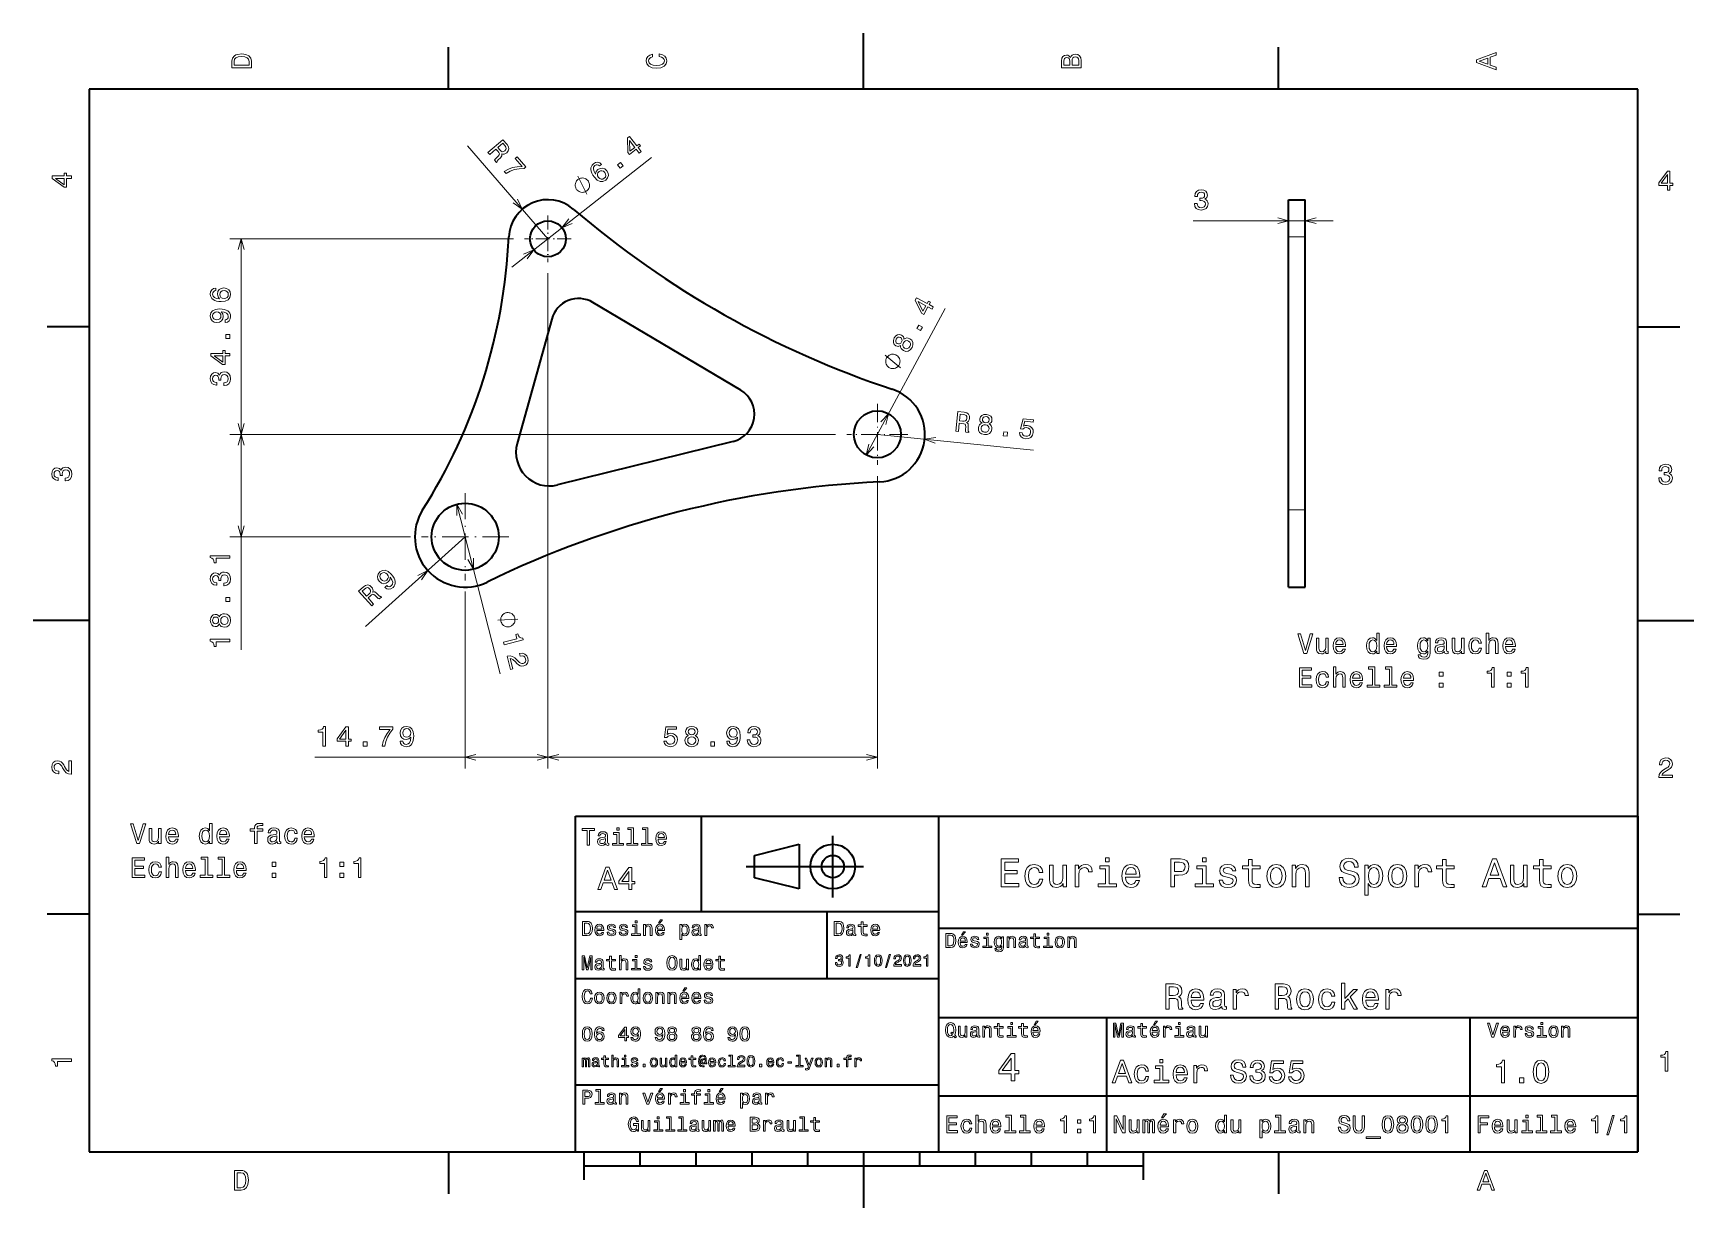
# Model space of a CAD drawing. Extents: x 0 to 297, y 0 to 210.
import ezdxf

# ---------------------------------------------------------------- set-up
doc = ezdxf.new("R2010")
doc.units = 0
doc.linetypes.add('DASHDOT', pattern=[18.5, 12, -3, 0.5, -3])

msp = doc.modelspace()

# ---------------------------------------------------------------- linework, layer by layer
at = {"color": 7, "lineweight": 35, "ltscale": 0.25}
for p, q in [((148.5, 200), (148.5, 210)), ((10, 105), (0, 105)), ((287, 105), (297, 105)), ((192, 10), (192, 20)), ((148.5, 10), (148.5, 0))]:
    msp.add_line(p, q, dxfattribs=at)
at = {"color": 7, "lineweight": 35, "ltscale": 0.1875}
for p, q in [((74.300003, 200), (74.300003, 207.5)), ((222.699997, 200), (222.699997, 207.5)), ((10, 157.5), (2.5, 157.5)), ((287, 157.5), (294.5, 157.5)), ((10, 52.5), (2.5, 52.5)), ((287, 52.5), (294.5, 52.5)), ((74.300003, 10), (74.300003, 2.5)), ((222.699997, 10), (222.699997, 2.5))]:
    msp.add_line(p, q, dxfattribs=at)
at = {"color": 7, "lineweight": 35}
for p, q in [((287, 200), (10, 200)), ((10, 200), (10, 10)), ((287, 10), (287, 200)), ((224.517883, 124.784126), (224.517883, 173.569229)), ((227.517883, 124.784126), (227.517883, 173.569229)), ((126.536232, 146.181259), (100.106705, 161.859436)), ((92.738014, 158.896896), (86.562378, 136.656265)), ((125.190727, 137.028458), (93.790192, 129.227936)), ((97, 10), (97, 70)), ((97, 70), (287, 70)), ((162, 10), (162, 70)), ((287, 70), (287, 10)), ((127.5, 61), (148.5, 61)), ((97, 53), (162, 53)), ((162, 50), (287, 50)), ((97, 41), (162, 41)), ((162, 34), (287, 34)), ((257, 10), (257, 34)), ((97, 22), (162, 22)), ((162, 20), (287, 20)), ((10, 10), (287, 10)), ((97, 10), (287, 10)), ((98.5, 7.5), (198.5, 7.5))]:
    msp.add_line(p, q, dxfattribs=at)
at = {"color": 7, "lineweight": 13}
for p, q in [((92.050247, 173.239227), (77.654686, 189.87558)), ((85.594482, 168.183228), (110.599869, 187.766846)), ((207.441055, 176.468857), (232.517883, 176.468857)), ((85.890251, 173.239227), (35.193615, 173.239227)), ((37.193615, 138.282654), (37.193615, 173.239227)), ((92.050247, 167.079224), (92.050247, 78.536179)), ((92.050247, 167.079224), (92.050247, 78.536171)), ((148.985886, 134.585373), (163.118744, 160.809921)), ((143.518402, 138.282654), (35.193615, 138.282654)), ((143.518402, 138.282654), (35.193615, 138.282654)), ((37.193615, 99.758316), (37.193615, 138.282654)), ((150.978409, 138.282654), (178.878799, 135.447311)), ((150.978409, 130.822647), (150.978409, 78.536171)), ((75.781303, 125.784485), (83.489532, 95.440445)), ((67.458549, 119.969185), (35.193615, 119.969185)), ((77.258553, 119.969185), (59.406624, 103.928345)), ((77.258553, 110.169182), (77.258553, 78.536179)), ((50.384094, 80.536179), (92.050247, 80.536179)), ((92.050247, 80.536171), (150.978409, 80.536171))]:
    msp.add_line(p, q, dxfattribs=at)
at = {"color": 7, "lineweight": 35, "ltscale": 0.16675}
for p, q in [((224.517883, 173.569229), (224.517883, 180.239227)), ((227.517883, 173.569229), (227.517883, 180.239227))]:
    msp.add_line(p, q, dxfattribs=at)
at = {"color": 7, "lineweight": 35, "ltscale": 0.075}
for p, q in [((224.517883, 180.239227), (227.517883, 180.239227)), ((224.517883, 110.969185), (227.517883, 110.969185))]:
    msp.add_line(p, q, dxfattribs=at)
at = {"color": 7, "linetype": 'DASHDOT', "lineweight": 13, "ltscale": 0.208}
for p, q in [((92.050247, 177.399231), (92.050247, 169.079224)), ((96.210251, 173.239227), (87.890251, 173.239227))]:
    msp.add_line(p, q, dxfattribs=at)
at = {"color": 7, "lineweight": 13, "ltscale": 0.075}
for p, q in [((224.517883, 173.569229), (227.517883, 173.569229)), ((224.517883, 124.784126), (227.517883, 124.784126))]:
    msp.add_line(p, q, dxfattribs=at)
at = {"color": 7, "linetype": 'DASHDOT', "lineweight": 13, "ltscale": 0.273}
for p, q in [((150.978409, 143.742645), (150.978409, 132.822647)), ((156.438416, 138.282654), (145.518402, 138.282654))]:
    msp.add_line(p, q, dxfattribs=at)
at = {"color": 7, "linetype": 'DASHDOT', "lineweight": 13, "ltscale": 0.39}
for p, q in [((77.258553, 127.769188), (77.258553, 112.169182)), ((85.058556, 119.969185), (69.458549, 119.969185))]:
    msp.add_line(p, q, dxfattribs=at)
at = {"color": 7, "lineweight": 35, "ltscale": 0.345374}
for p, q in [((224.517883, 110.969185), (224.517883, 124.784126)), ((227.517883, 110.969185), (227.517883, 124.784126))]:
    msp.add_line(p, q, dxfattribs=at)
at = {"color": 7, "lineweight": 35, "ltscale": 0.425}
msp.add_line((119.5, 53), (119.5, 70), dxfattribs=at)
at = {"color": 7, "lineweight": 35, "ltscale": 0.275}
msp.add_line((143, 55.5), (143, 66.5), dxfattribs=at)
at = {"color": 7, "lineweight": 35, "ltscale": 0.206155}
for p, q in [((129, 63), (137, 65)), ((137, 57), (129, 59))]:
    msp.add_line(p, q, dxfattribs=at)
at = {"color": 7, "lineweight": 35, "ltscale": 0.1}
msp.add_line((129, 59), (129, 63), dxfattribs=at)
at = {"color": 7, "lineweight": 35, "ltscale": 0.2}
msp.add_line((137, 65), (137, 57), dxfattribs=at)
at = {"color": 7, "lineweight": 35, "ltscale": 0.3}
msp.add_line((142, 41), (142, 53), dxfattribs=at)
at = {"color": 7, "lineweight": 35, "ltscale": 0.35}
msp.add_line((192, 20), (192, 34), dxfattribs=at)
at = {"color": 7, "lineweight": 35, "ltscale": 0.125}
for p, q in [((98.5, 10), (98.5, 5)), ((198.5, 10), (198.5, 5))]:
    msp.add_line(p, q, dxfattribs=at)
at = {"color": 7, "lineweight": 35, "ltscale": 0.0625}
for p, q in [((108.5, 10), (108.5, 7.5)), ((118.5, 10), (118.5, 7.5)), ((128.5, 10), (128.5, 7.5)), ((138.5, 10), (138.5, 7.5)), ((158.5, 10), (158.5, 7.5)), ((168.5, 10), (168.5, 7.5)), ((178.5, 10), (178.5, 7.5)), ((188.5, 10), (188.5, 7.5))]:
    msp.add_line(p, q, dxfattribs=at)
at = {"color": 7, "lineweight": 13}
for points in [[(35.533215, 204.994965), (35.533215, 203.829971), (39.033215, 203.829971), (39.033215, 204.994965), (38.922264, 205.544678), (38.584366, 205.953171), (38.034657, 206.205338), (37.283215, 206.296112), (36.516644, 206.215424), (36.21405, 206.114563), (35.971977, 205.973343), (35.644165, 205.56485), (35.563473, 205.297562)], [(35.951801, 204.959656), (36.027451, 205.342941), (36.259438, 205.605194), (36.672985, 205.761536), (37.283215, 205.811966), (37.873272, 205.756485), (38.286816, 205.600143), (38.533936, 205.332855), (38.614628, 204.959656), (38.614628, 204.298996), (35.951801, 204.298996)], [(111.93206, 205.817017), (112.35569, 205.716141), (112.658287, 205.549713), (112.844887, 205.317734), (112.905403, 205.045395), (112.814629, 204.71759), (112.54229, 204.460388), (112.098488, 204.28891), (111.483215, 204.233429), (110.872986, 204.28891), (110.424141, 204.455338), (110.151802, 204.71254), (110.055984, 205.045395), (110.106415, 205.287476), (110.247627, 205.494247), (110.474571, 205.655624), (110.787247, 205.766571), (110.787247, 206.245682), (110.308144, 206.094391), (109.94503, 205.832138), (109.718086, 205.474075), (109.637398, 205.045395), (109.763474, 204.510818), (110.116501, 204.10231), (110.696472, 203.840057), (111.483215, 203.749283), (112.269958, 203.840057), (112.84993, 204.10231), (113.208, 204.510818), (113.329041, 205.045395), (113.233215, 205.51442), (112.965927, 205.892654), (112.527161, 206.159943), (111.93206, 206.301163)], [(185.542007, 205.630417), (185.249496, 205.983429), (185.052811, 206.074219), (184.81073, 206.104477), (184.432495, 206.03891), (184.160156, 205.842224), (183.993729, 205.524506), (183.933212, 205.080704), (183.933212, 203.835022), (187.433212, 203.835022), (187.433212, 205.151306), (187.36261, 205.620331), (187.155838, 205.968307), (186.828018, 206.185165), (186.384216, 206.260818), (186.08667, 206.215424), (185.839554, 206.094391), (185.65799, 205.897705)], [(185.385666, 204.984879), (185.385666, 204.298996), (184.351807, 204.298996), (184.351807, 205.025223), (184.382065, 205.297562), (184.472839, 205.489197), (184.629181, 205.605194), (184.86116, 205.645538), (185.093155, 205.600143), (185.254532, 205.479111), (185.355408, 205.272339)], [(187.014618, 205.095825), (187.014618, 204.298996), (185.809296, 204.298996), (185.809296, 205.050446), (185.844589, 205.368164), (185.9505, 205.595108), (186.132065, 205.731277), (186.394302, 205.776657), (186.671692, 205.731277), (186.863327, 205.605194), (186.979324, 205.393372)], [(261.633209, 203.466858), (261.633209, 203.930847), (260.604401, 204.298996), (260.604401, 205.695969), (261.633209, 206.064133), (261.633209, 206.538193), (258.128174, 205.257217), (258.128174, 204.742798)], [(260.17572, 204.460388), (258.632477, 205), (260.17572, 205.539627)], [(81.34037, 188.672668), (81.64727, 188.318008), (82.764671, 189.284912), (83.078171, 188.922607), (83.297737, 188.645752), (83.389542, 188.431747), (83.342896, 188.231323), (83.150887, 187.998474), (82.824158, 187.682419), (82.61895, 187.464844), (82.52507, 187.303574), (82.871567, 186.903137), (82.944031, 186.965836), (82.974915, 187.14595), (83.14682, 187.348053), (83.550858, 187.744354), (83.811287, 188.083084), (83.834541, 188.256592), (83.788208, 188.456604), (84.015549, 188.386551), (84.241425, 188.395264), (84.468628, 188.471817), (84.690552, 188.62384), (84.964699, 188.954437), (85.07296, 189.31488), (85.000084, 189.691986), (84.752655, 190.07811), (83.987061, 190.962891)], [(84.342697, 189.896759), (84.521118, 189.644333), (84.590553, 189.417633), (84.546173, 189.199173), (84.366127, 188.983353), (84.111931, 188.830078), (83.889351, 188.817566), (83.668907, 188.933594), (83.44194, 189.157349), (83.088837, 189.565399), (83.969795, 190.327713)], [(108.389969, 188.576477), (108.747307, 188.856339), (108.212463, 189.539261), (108.605537, 189.847107), (108.356766, 190.164749), (107.963692, 189.856903), (106.635902, 191.552292), (106.27459, 191.269318), (106.370483, 188.66037), (106.644119, 188.310974), (107.855118, 189.259399)], [(106.728874, 188.889816), (106.639267, 190.811859), (107.606354, 189.577026)], [(84.258514, 185.300308), (84.591812, 184.915131), (85.329971, 185.333771), (86.108673, 185.620789), (86.924637, 185.779968), (87.788765, 185.814087), (88.105301, 186.087997), (86.5345, 187.903305), (86.187454, 187.602997), (87.441452, 186.153809), (86.563606, 186.127808), (85.751984, 185.97905), (84.988525, 185.705231)], [(6.833213, 184.02739), (6.833213, 184.481277), (5.965778, 184.481277), (5.965778, 184.98056), (5.56232, 184.98056), (5.56232, 184.481277), (3.408862, 184.481277), (3.408862, 184.022339), (5.521974, 182.489197), (5.965778, 182.489197), (5.965778, 184.02739)], [(101.665291, 186.557632), (101.337982, 186.82016), (100.9767, 186.92157), (100.588547, 186.860992), (100.198723, 186.638962), (99.986229, 186.427704), (99.842819, 186.193665), (99.760544, 185.930664), (99.74649, 185.637787), (99.798401, 185.326141), (99.919388, 184.991699), (100.109459, 184.634491), (100.370331, 184.268677), (100.87542, 183.754639), (101.390259, 183.498047), (101.896721, 183.497528), (102.390831, 183.749985), (102.720001, 184.123077), (102.867661, 184.539795), (102.828133, 184.98288), (102.603333, 185.408966), (102.240425, 185.733307), (101.83078, 185.880096), (101.405838, 185.841965), (101.006683, 185.631851), (100.691681, 185.257019), (100.587021, 184.809937), (100.304527, 185.293335), (100.185928, 185.706512), (100.234329, 186.045486), (100.454567, 186.320465), (100.677963, 186.444183), (100.89415, 186.478973), (101.102242, 186.417725), (101.300011, 186.271545)], [(102.221306, 185.103363), (102.373535, 184.819031), (102.411621, 184.541382), (102.332458, 184.274384), (102.141205, 184.060547), (101.875854, 183.916779), (101.600784, 183.899933), (101.33638, 184.000336), (101.104744, 184.222504), (100.951653, 184.499756), (100.916672, 184.773438), (101.006027, 185.035599), (101.217995, 185.272064), (101.466606, 185.396301), (101.727516, 185.414886), (101.984833, 185.315338)], [(104.956299, 185.887314), (105.504227, 186.316437), (105.040894, 186.908035), (104.492973, 186.478912)], [(292.277374, 181.916794), (292.731262, 181.916794), (292.731262, 182.784225), (293.23056, 182.784225), (293.23056, 183.187683), (292.731262, 183.187683), (292.731262, 185.341141), (292.272339, 185.341141), (290.739197, 183.228027), (290.739197, 182.784225), (292.277374, 182.784225)], [(291.162842, 183.187683), (292.277374, 184.756134), (292.277374, 183.187683)], [(5.56232, 182.912827), (3.993876, 184.02739), (5.56232, 184.02739)], [(99.227509, 183.623474), (99.155579, 183.715332), (98.965782, 183.863068), (98.811951, 183.964874), (98.694092, 184.020752), (98.494339, 184.086594), (98.248665, 184.11647), (98.038956, 184.100418), (97.911133, 184.074402), (97.737396, 184.012421), (97.517723, 183.91449), (97.425873, 183.842545), (97.334023, 183.770615), (97.186295, 183.580811), (97.08448, 183.426987), (97.028595, 183.309128), (96.962761, 183.109375), (96.932884, 182.863708), (96.948936, 182.653992), (96.974945, 182.526169), (97.036926, 182.352432), (97.134872, 182.132767), (97.206802, 182.040909), (97.27874, 181.949066), (97.468536, 181.801331), (97.62236, 181.699524), (97.740219, 181.643631), (97.939972, 181.577789), (98.185654, 181.547928), (98.395363, 181.56398), (98.523178, 181.589981), (98.696922, 181.651962), (98.916595, 181.749908), (99.008438, 181.821838), (99.100296, 181.893768), (99.248024, 182.083572), (99.349838, 182.237396), (99.405716, 182.355255), (99.471558, 182.555008), (99.501434, 182.80069), (99.485382, 183.010406), (99.459366, 183.138214), (99.397392, 183.311966), (99.299446, 183.531631)], [(207.688171, 179.568283), (207.688171, 179.53299), (207.76886, 179.048828), (208.00589, 178.685715), (208.379089, 178.453735), (208.873337, 178.367996), (209.397827, 178.453735), (209.791199, 178.675629), (210.043365, 179.028656), (210.13414, 179.482544), (210.093796, 179.78009), (209.982834, 180.022171), (209.801285, 180.208771), (209.559204, 180.34494), (209.887024, 180.617279), (210.003006, 181.050995), (209.927368, 181.444366), (209.71051, 181.741913), (209.357483, 181.928513), (208.873337, 181.99408), (208.419434, 181.913391), (208.071457, 181.691483), (207.844513, 181.338455), (207.76886, 180.869446), (207.76886, 180.834137), (208.217712, 180.834137), (208.258057, 181.156906), (208.389175, 181.388885), (208.600998, 181.53009), (208.898544, 181.580536), (209.160797, 181.540192), (209.352432, 181.43428), (209.46843, 181.262817), (209.513824, 181.030823), (209.46843, 180.783707), (209.347397, 180.617279), (209.135574, 180.516418), (208.848114, 180.486145), (208.651428, 180.491196), (208.651428, 180.092773), (208.898544, 180.102875), (209.216263, 180.05748), (209.453308, 179.936432), (209.594513, 179.739746), (209.644943, 179.482544), (209.589462, 179.190033), (209.443207, 178.973175), (209.211227, 178.837021), (208.903595, 178.791626), (208.585861, 178.842056), (208.353882, 178.993347), (208.207626, 179.235428), (208.152145, 179.568283)], [(32.6367, 164.443359), (32.228195, 164.347534), (31.925602, 164.125641), (31.733959, 163.7827), (31.6684, 163.338898), (31.703701, 163.041351), (31.799522, 162.784134), (31.955864, 162.55719), (32.177765, 162.365555), (32.455143, 162.214249), (32.793037, 162.103302), (33.191452, 162.0327), (33.640301, 162.012527), (34.356438, 162.093216), (34.875893, 162.340332), (35.188572, 162.738754), (35.294479, 163.283417), (35.203701, 163.772614), (34.966671, 164.145813), (34.593472, 164.387878), (34.119408, 164.473618), (33.640301, 164.387878), (33.272144, 164.155899), (33.040157, 163.797821), (32.959465, 163.354019), (33.060329, 162.874908), (33.347794, 162.516846), (32.793037, 162.592499), (32.394623, 162.753876), (32.157593, 163.000992), (32.0769, 163.343933), (32.117245, 163.5961), (32.223152, 163.787735), (32.399666, 163.913818), (32.6367, 163.979385)], [(34.124451, 163.984421), (34.442173, 163.928955), (34.68425, 163.787735), (34.845631, 163.560791), (34.896065, 163.278381), (34.845631, 162.98082), (34.689293, 162.753876), (34.447216, 162.60762), (34.129494, 162.562241), (33.816814, 162.612671), (33.579781, 162.753876), (33.428486, 162.98587), (33.373009, 163.298553), (33.428486, 163.570877), (33.574738, 163.787735), (33.811771, 163.928955)], [(34.32618, 158.286591), (34.724594, 158.362244), (35.03223, 158.579102), (35.223873, 158.922028), (35.294479, 159.375916), (35.259178, 159.673477), (35.1684, 159.940765), (35.012058, 160.167709), (34.790157, 160.359344), (34.512779, 160.510651), (34.169838, 160.621597), (33.776466, 160.687164), (33.322578, 160.712372), (32.611481, 160.626648), (32.09203, 160.379532), (31.77935, 159.98616), (31.6684, 159.446533), (31.759178, 158.952301), (32.001251, 158.579102), (32.374451, 158.337021), (32.843472, 158.256332), (33.327621, 158.337021), (33.695778, 158.574051), (33.927765, 158.927078), (34.003414, 159.375916), (33.907593, 159.849991), (33.615086, 160.208054), (34.174885, 160.127365), (34.573299, 159.965973), (34.810329, 159.718872), (34.885979, 159.380966), (34.850674, 159.118713), (34.739723, 158.927078), (34.563213, 158.800995), (34.32618, 158.750565)], [(160.769562, 160.666611), (160.984894, 161.066162), (160.221283, 161.477692), (160.458145, 161.917206), (160.102982, 162.108612), (159.866119, 161.669098), (157.970428, 162.69072), (157.752701, 162.286713), (158.885544, 159.934601), (159.276215, 159.72406), (160.005951, 161.078125)], [(159.12204, 160.288391), (158.270081, 162.013611), (159.650787, 161.269531)], [(32.838428, 158.745514), (32.525749, 158.795959), (32.278629, 158.937164), (32.122288, 159.159058), (32.066814, 159.446533), (32.122288, 159.74408), (32.278629, 159.971024), (32.520706, 160.112244), (32.833385, 160.167709), (33.151108, 160.112244), (33.388138, 159.971024), (33.534393, 159.739044), (33.584824, 159.431396), (33.534393, 159.154022), (33.388138, 158.937164), (33.156151, 158.795959)], [(158.70047, 156.827271), (159.03064, 157.439926), (158.369156, 157.796417), (158.038971, 157.183762)], [(35.193615, 155.412964), (35.193615, 156.108917), (34.442173, 156.108917), (34.442173, 155.412964)], [(155.136078, 154.189072), (155.138367, 153.89566), (155.227768, 153.646973), (155.39267, 153.432068), (155.637848, 153.259827), (156.071259, 153.11792), (156.48764, 153.157059), (156.862427, 153.38475), (157.181946, 153.796906), (157.348114, 154.28598), (157.332214, 154.724228), (157.135956, 155.093536), (156.781494, 155.381943), (156.500427, 155.487579), (156.232635, 155.511597), (155.973358, 155.445068), (155.729431, 155.290085), (155.718582, 155.525085), (155.639069, 155.728363), (155.502167, 155.899536), (155.298981, 156.043396), (154.945496, 156.142242), (154.591949, 156.092163), (154.264984, 155.878784), (153.989899, 155.517166), (153.836716, 155.084106), (153.838287, 154.693695), (153.988464, 154.366409), (154.267792, 154.129944), (154.497284, 154.034912), (154.715546, 154.014679)], [(154.530594, 154.532562), (154.354401, 154.673355), (154.260864, 154.861252), (154.258545, 155.0802), (154.345062, 155.32576), (154.500214, 155.528595), (154.684357, 155.647064), (154.892731, 155.672256), (155.109589, 155.606949), (155.287842, 155.45932), (155.385803, 155.269028), (155.397003, 155.045303), (155.308441, 154.80658), (155.150909, 154.599304), (154.962311, 154.483231), (154.749512, 154.460419)], [(155.858673, 153.690811), (155.644897, 153.857574), (155.536713, 154.082031), (155.528931, 154.344009), (155.632538, 154.631912), (155.81366, 154.872314), (156.036743, 155.009888), (156.283722, 155.042938), (156.542938, 154.960526), (156.772064, 154.779755), (156.893585, 154.548126), (156.910217, 154.281357), (156.809021, 153.997894), (156.625519, 153.753052), (156.393539, 153.620255), (156.133255, 153.594391)], [(35.193615, 152.302292), (35.193615, 152.75618), (34.32618, 152.75618), (34.32618, 153.255463), (33.922722, 153.255463), (33.922722, 152.75618), (31.769264, 152.75618), (31.769264, 152.297241), (33.882378, 150.764114), (34.32618, 150.764114), (34.32618, 152.302292)], [(33.922722, 151.187744), (32.354279, 152.302292), (33.922722, 152.302292)], [(154.358063, 152.458374), (154.255341, 152.513718), (154.022278, 152.573059), (153.840546, 152.604736), (153.710175, 152.608734), (153.500763, 152.58905), (153.263702, 152.518021), (153.077972, 152.419312), (152.971268, 152.344284), (152.836899, 152.217896), (152.67485, 152.040176), (152.619507, 151.937469), (152.564148, 151.834778), (152.504807, 151.601685), (152.473145, 151.419968), (152.469147, 151.289581), (152.488831, 151.080185), (152.559845, 150.843109), (152.658569, 150.657394), (152.733582, 150.55069), (152.859955, 150.416321), (153.037689, 150.254272), (153.140396, 150.198929), (153.243103, 150.14357), (153.476181, 150.084229), (153.657898, 150.052551), (153.788284, 150.048553), (153.997681, 150.068237), (154.234756, 150.139267), (154.420471, 150.237976), (154.527191, 150.313004), (154.66156, 150.439392), (154.823608, 150.617111), (154.878952, 150.719818), (154.934296, 150.822525), (154.993652, 151.055603), (155.025314, 151.23732), (155.029312, 151.367706), (155.009628, 151.577103), (154.938599, 151.814178), (154.83989, 151.999908), (154.764862, 152.106598), (154.638489, 152.240967), (154.460754, 152.403015)], [(34.094193, 147.018005), (34.129494, 147.018005), (34.613644, 147.098694), (34.976757, 147.335724), (35.208744, 147.708923), (35.294479, 148.203156), (35.208744, 148.727661), (34.986843, 149.121033), (34.633816, 149.373184), (34.179928, 149.463959), (33.882378, 149.423615), (33.640301, 149.312668), (33.453701, 149.131119), (33.317535, 148.889038), (33.0452, 149.216843), (32.611481, 149.33284), (32.218109, 149.257187), (31.920559, 149.040329), (31.733959, 148.687302), (31.6684, 148.203156), (31.749092, 147.749268), (31.970993, 147.401291), (32.324017, 147.174347), (32.793037, 147.098694), (32.828342, 147.098694), (32.828342, 147.547546), (32.505573, 147.587891), (32.273586, 147.719009), (32.132378, 147.930817), (32.081944, 148.228378), (32.122288, 148.490616), (32.228195, 148.682266), (32.399666, 148.798264), (32.631657, 148.843643), (32.878773, 148.798264), (33.0452, 148.677216), (33.146065, 148.465408), (33.176323, 148.177948), (33.17128, 147.981262), (33.569695, 147.981262), (33.559608, 148.228378), (33.605, 148.546097), (33.726036, 148.783127), (33.922722, 148.924347), (34.179928, 148.974777), (34.472435, 148.919296), (34.689293, 148.773041), (34.825459, 148.541046), (34.87085, 148.233414), (34.820415, 147.915695), (34.669121, 147.683701), (34.427044, 147.537445), (34.094193, 147.481979)], [(165.002792, 138.867737), (165.469406, 138.820328), (165.618805, 140.290421), (166.095459, 140.241974), (166.445145, 140.191238), (166.658768, 140.098557), (166.76236, 139.920746), (166.782455, 139.619614), (166.761658, 139.165497), (166.761673, 138.866425), (166.804031, 138.684692), (167.330856, 138.631149), (167.340546, 138.726486), (167.239426, 138.878693), (167.2258, 139.143677), (167.247772, 139.709198), (167.204803, 140.134308), (167.102661, 140.276489), (166.931732, 140.390167), (167.145172, 140.495209), (167.303497, 140.65654), (167.41626, 140.868134), (167.473389, 141.130997), (167.445969, 141.559601), (167.277405, 141.896088), (166.965622, 142.120392), (166.520691, 142.231506), (165.356659, 142.349808)], [(166.346893, 141.818298), (166.649902, 141.75708), (166.855957, 141.639832), (166.973572, 141.450455), (166.990692, 141.169907), (166.91095, 140.884003), (166.757629, 140.722153), (166.517639, 140.655304), (166.199005, 140.662338), (165.66214, 140.716888), (165.779938, 141.875916)], [(169.705551, 140.285706), (169.435394, 140.171234), (169.239899, 139.993393), (169.104523, 139.758759), (169.039322, 139.466309), (169.074219, 139.011597), (169.269836, 138.641937), (169.623718, 138.382935), (170.126816, 138.245636), (170.642242, 138.279434), (171.040985, 138.46196), (171.306961, 138.784698), (171.437622, 139.22258), (171.427582, 139.52269), (171.347198, 139.779236), (171.186462, 139.993286), (170.94986, 140.159256), (171.162796, 140.259277), (171.320099, 140.410583), (171.425812, 140.6026), (171.480896, 140.845398), (171.436813, 141.209793), (171.255157, 141.517197), (170.932831, 141.737518), (170.493423, 141.853134), (170.034729, 141.828781), (169.674667, 141.677811), (169.429871, 141.413742), (169.31839, 141.065155), (169.318497, 140.816757), (169.383392, 140.607391)], [(169.522003, 139.427399), (169.594193, 139.688721), (169.760101, 139.874634), (169.99913, 139.982147), (170.304764, 139.996704), (170.596191, 139.921463), (170.808716, 139.768066), (170.933838, 139.552582), (170.956985, 139.281555), (170.877747, 139.000671), (170.710327, 138.799713), (170.470261, 138.682175), (170.169647, 138.667099), (169.873199, 138.742844), (169.661682, 138.906281), (169.538101, 139.13681)], [(169.79097, 140.976578), (169.853546, 141.193268), (169.991302, 141.351624), (170.192657, 141.437607), (170.452637, 141.451752), (170.699417, 141.386108), (170.879364, 141.261368), (170.982452, 141.078537), (171.005173, 140.85318), (170.937073, 140.631989), (170.798813, 140.468628), (170.59642, 140.372604), (170.34198, 140.362976), (170.090179, 140.429108), (169.910736, 140.558868), (169.808167, 140.746719)], [(176.418747, 138.625137), (176.48732, 138.202484), (176.700531, 137.8564), (177.041397, 137.618988), (177.495346, 137.496811), (178.011292, 137.535629), (178.432648, 137.741196), (178.723282, 138.107056), (178.869598, 138.599121), (178.831726, 139.074402), (178.628113, 139.465149), (178.275772, 139.739197), (177.79776, 139.873962), (177.415329, 139.85199), (177.107498, 139.715988), (177.343323, 140.639969), (178.868622, 140.484955), (178.910431, 140.896378), (177.048981, 141.085556), (176.585388, 139.267197), (176.986771, 139.22641), (177.301758, 139.432648), (177.681702, 139.480209), (177.997208, 139.392395), (178.226746, 139.206848), (178.3573, 138.94519), (178.380371, 138.623489), (178.29306, 138.313004), (178.107513, 138.083466), (177.845856, 137.952911), (177.524139, 137.92984), (177.261795, 137.991989), (177.06781, 138.128296), (176.935638, 138.324219), (176.885376, 138.577713)], [(173.50769, 138.003448), (174.200089, 137.933075), (174.276062, 138.680664), (173.583664, 138.751038)], [(5.73379, 129.979111), (5.769093, 129.979111), (6.253242, 130.059799), (6.616354, 130.296829), (6.848343, 130.670029), (6.934078, 131.164276), (6.848343, 131.688766), (6.626441, 132.082138), (6.273415, 132.334305), (5.819525, 132.425079), (5.521974, 132.384735), (5.279899, 132.273788), (5.0933, 132.092224), (4.957133, 131.850143), (4.684798, 132.177963), (4.251081, 132.293961), (3.857709, 132.218307), (3.560158, 132.00145), (3.373559, 131.648422), (3.307997, 131.164276), (3.388689, 130.710388), (3.610591, 130.362396), (3.963617, 130.135452), (4.432637, 130.059799), (4.46794, 130.059799), (4.46794, 130.508652), (4.145173, 130.548996), (3.913184, 130.680115), (3.771974, 130.891937), (3.721542, 131.189484), (3.761888, 131.451736), (3.867795, 131.643372), (4.039265, 131.759369), (4.271254, 131.804764), (4.518372, 131.759369), (4.684798, 131.638336), (4.785663, 131.426514), (4.815922, 131.139053), (4.810879, 130.942368), (5.209294, 130.942368), (5.199208, 131.189484), (5.244596, 131.507217), (5.365634, 131.744247), (5.56232, 131.885452), (5.819525, 131.935883), (6.112032, 131.880417), (6.328891, 131.734161), (6.465058, 131.502167), (6.510447, 131.194534), (6.460014, 130.876801), (6.308718, 130.644821), (6.066643, 130.498566), (5.73379, 130.443085)], [(290.729126, 130.51622), (290.729126, 130.480911), (290.809814, 129.996765), (291.046844, 129.633652), (291.420044, 129.401657), (291.914276, 129.315933), (292.438782, 129.401657), (292.832153, 129.623566), (293.08429, 129.976593), (293.175079, 130.430481), (293.134735, 130.728027), (293.023773, 130.970108), (292.842224, 131.156708), (292.600159, 131.292877), (292.927948, 131.565216), (293.043945, 131.998932), (292.968292, 132.392303), (292.751434, 132.68985), (292.398407, 132.87645), (291.914276, 132.942017), (291.460388, 132.861313), (291.112396, 132.63942), (290.885468, 132.286392), (290.809814, 131.817368), (290.809814, 131.782074), (291.258636, 131.782074), (291.299011, 132.104828), (291.430115, 132.336823), (291.641937, 132.478027), (291.939484, 132.528473), (292.201721, 132.488113), (292.393372, 132.382217), (292.509369, 132.210739), (292.554749, 131.97876), (292.509369, 131.731628), (292.388336, 131.565216), (292.176514, 131.46434), (291.889069, 131.434082), (291.692383, 131.439133), (291.692383, 131.04071), (291.939484, 131.050797), (292.257202, 131.005417), (292.494232, 130.884369), (292.635468, 130.687683), (292.685883, 130.430481), (292.630402, 130.13797), (292.484161, 129.921112), (292.252167, 129.784943), (291.944519, 129.739563), (291.626801, 129.789993), (291.394806, 129.941284), (291.248566, 130.183365), (291.193085, 130.51622)], [(35.193615, 116.129646), (35.193615, 116.588577), (31.6684, 116.588577), (31.6684, 116.245636), (31.976036, 116.154861), (32.182808, 115.973305), (32.303844, 115.69593), (32.344193, 115.312645), (32.702259, 115.312645), (32.702259, 116.129646)], [(34.094193, 111.213509), (34.129494, 111.213509), (34.613644, 111.294197), (34.976757, 111.531227), (35.208744, 111.904427), (35.294479, 112.398666), (35.208744, 112.923164), (34.986843, 113.316536), (34.633816, 113.568695), (34.179928, 113.65947), (33.882378, 113.619125), (33.640301, 113.508179), (33.453701, 113.326622), (33.317535, 113.084541), (33.0452, 113.412354), (32.611481, 113.528351), (32.218109, 113.452698), (31.920559, 113.23584), (31.733959, 112.882813), (31.6684, 112.398666), (31.749092, 111.944778), (31.970993, 111.596794), (32.324017, 111.36985), (32.793037, 111.294197), (32.828342, 111.294197), (32.828342, 111.743042), (32.505573, 111.783394), (32.273586, 111.914513), (32.132378, 112.126328), (32.081944, 112.423882), (32.122288, 112.686127), (32.228195, 112.877769), (32.399666, 112.993767), (32.631657, 113.039154), (32.878773, 112.993767), (33.0452, 112.872726), (33.146065, 112.660912), (33.176323, 112.373451), (33.17128, 112.176765), (33.569695, 112.176765), (33.559608, 112.423882), (33.605, 112.741608), (33.726036, 112.978638), (33.922722, 113.11985), (34.179928, 113.17028), (34.472435, 113.114807), (34.689293, 112.968552), (34.825459, 112.736565), (34.87085, 112.428925), (34.820415, 112.111198), (34.669121, 111.879211), (34.427044, 111.732956), (34.094193, 111.677483)], [(62.898968, 110.921341), (63.221523, 110.675552), (63.588448, 110.591667), (63.971622, 110.678322), (64.35643, 110.929169), (64.554161, 111.154305), (64.692307, 111.400475), (64.756622, 111.668449), (64.750862, 111.961594), (64.678009, 112.269043), (64.531326, 112.598282), (64.317177, 112.934708), (64.03257, 113.289177), (63.493523, 113.760811), (62.962524, 113.982025), (62.460938, 113.951691), (61.98539, 113.673553), (61.678436, 113.275696), (61.562634, 112.846199), (61.632004, 112.406807), (61.885464, 112.004005), (62.269073, 111.697807), (62.691452, 111.58239), (63.109093, 111.645782), (63.493523, 111.889503), (63.782101, 112.277634), (63.852943, 112.734528), (64.167068, 112.264198), (64.313316, 111.859985), (64.287926, 111.518509), (64.087151, 111.236397), (63.868488, 111.087379), (63.651783, 111.041824), (63.440025, 111.088852), (63.244087, 111.231453)], [(62.245972, 112.334717), (62.074497, 112.601006), (62.014366, 112.879196), (62.074932, 113.143799), (62.251678, 113.377197), (62.510086, 113.534805), (62.783386, 113.570198), (63.050217, 113.48452), (63.300468, 113.289017), (63.471558, 113.015602), (63.524948, 112.744911), (63.450138, 112.481071), (63.255016, 112.237946), (63.014988, 112.090065), (62.755928, 112.053909), (62.495838, 112.132095)], [(60.54039, 107.635872), (60.889259, 107.949348), (59.901634, 109.048485), (60.258007, 109.368706), (60.530712, 109.593399), (60.742958, 109.689194), (60.944225, 109.646301), (61.180611, 109.458679), (61.502735, 109.137917), (61.724113, 108.936813), (61.887108, 108.845963), (62.280994, 109.19989), (62.216949, 109.271164), (62.036289, 109.298676), (61.831001, 109.466782), (61.427219, 109.863327), (61.083675, 110.117386), (60.90976, 110.13739), (60.710667, 110.087326), (60.776451, 110.315933), (60.763512, 110.541611), (60.682724, 110.767342), (60.526581, 110.986382), (60.190918, 111.254303), (59.828514, 111.355804), (59.452839, 111.275887), (59.071404, 111.021286), (58.201096, 110.239281)], [(59.26038, 110.614792), (59.509434, 110.797897), (59.734783, 110.871567), (59.954044, 110.831276), (60.173195, 110.655289), (60.331184, 110.404007), (60.347878, 110.181702), (60.235992, 109.959122), (60.01651, 109.728012), (59.61512, 109.367348), (58.836479, 110.233894)], [(35.193615, 108.400391), (35.193615, 109.096359), (34.442173, 109.096359), (34.442173, 108.400391)], [(33.307449, 104.386993), (33.448658, 104.129791), (33.645344, 103.953278), (33.892464, 103.842323), (34.190014, 103.807022), (34.638859, 103.887711), (34.986843, 104.119705), (35.208744, 104.497948), (35.294479, 105.012352), (35.208744, 105.521721), (34.986843, 105.899963), (34.638859, 106.13195), (34.190014, 106.217682), (33.892464, 106.177338), (33.645344, 106.071434), (33.448658, 105.889877), (33.307449, 105.637711), (33.186409, 105.839447), (33.019985, 105.980652), (32.818256, 106.066391), (32.571136, 106.096649), (32.213066, 106.015961), (31.925602, 105.804138), (31.739002, 105.461205), (31.6684, 105.012352), (31.739002, 104.558464), (31.925602, 104.215523), (32.213066, 103.998665), (32.571136, 103.923019), (32.818256, 103.948235), (33.019985, 104.033966)], [(32.611481, 104.402122), (32.38958, 104.442467), (32.218109, 104.563507), (32.112202, 104.75515), (32.071857, 105.012352), (32.112202, 105.264519), (32.218109, 105.456161), (32.38958, 105.577194), (32.611481, 105.622589), (32.838428, 105.577194), (33.014942, 105.456161), (33.130936, 105.264519), (33.166237, 105.012352), (33.125893, 104.75515), (33.014942, 104.563507), (32.838428, 104.442467)], [(34.179928, 104.291176), (33.912636, 104.336563), (33.710907, 104.482819), (33.579781, 104.709763), (33.534393, 105.012352), (33.579781, 105.309906), (33.710907, 105.53685), (33.912636, 105.683105), (34.179928, 105.733536), (34.467392, 105.683105), (34.68425, 105.53685), (34.825459, 105.309906), (34.87085, 105.012352), (34.825459, 104.709763), (34.68425, 104.482819), (34.467392, 104.336563)], [(85.210556, 103.896523), (85.323631, 103.925247), (85.535416, 104.03923), (85.690674, 104.138855), (85.789383, 104.224121), (85.930267, 104.38028), (86.056801, 104.592979), (86.126785, 104.791313), (86.154602, 104.918755), (86.168053, 105.10273), (86.167145, 105.343239), (86.138412, 105.456314), (86.109695, 105.569389), (85.995705, 105.781181), (85.89608, 105.936432), (85.810822, 106.035141), (85.654655, 106.176033), (85.441956, 106.302559), (85.243622, 106.372551), (85.11618, 106.40036), (84.932205, 106.413811), (84.691696, 106.412903), (84.578621, 106.384178), (84.465546, 106.355453), (84.253754, 106.24147), (84.098503, 106.141846), (83.999794, 106.05658), (83.858902, 105.900421), (83.732376, 105.687721), (83.662392, 105.48938), (83.634575, 105.361946), (83.621124, 105.177971), (83.622032, 104.937454), (83.650757, 104.824379), (83.679482, 104.711304), (83.793472, 104.499519), (83.893097, 104.344269), (83.978355, 104.245552), (84.134521, 104.104668), (84.347214, 103.978142), (84.545555, 103.90815), (84.672989, 103.880341), (84.856964, 103.866882), (85.097481, 103.867798)], [(35.193615, 101.185555), (35.193615, 101.644485), (31.6684, 101.644485), (31.6684, 101.301544), (31.976036, 101.21077), (32.182808, 101.029213), (32.303844, 100.751831), (32.344193, 100.368553), (32.702259, 100.368553), (32.702259, 101.185555)], [(84.11203, 101.113144), (84.225021, 100.668335), (87.641724, 101.53627), (87.557289, 101.868652), (87.236771, 101.88089), (86.991661, 102.005951), (86.806061, 102.244995), (86.672585, 102.606544), (86.325539, 102.518387), (86.526688, 101.726532)], [(228.413422, 102.617599), (227.535889, 99.637054), (226.633163, 102.617599), (226.154053, 102.617599), (227.283737, 99.112556), (227.788055, 99.112556), (228.892517, 102.617599)], [(231.61586, 101.82077), (231.172058, 101.82077), (231.172058, 100.25737), (231.121628, 99.894257), (230.975372, 99.632011), (230.748428, 99.470627), (230.450882, 99.420197), (230.213852, 99.460541), (230.062546, 99.581573), (229.976822, 99.788345), (229.95665, 100.080856), (229.95665, 101.82077), (229.512848, 101.82077), (229.512848, 100.040512), (229.527969, 99.682442), (229.623795, 99.384888), (229.916306, 99.112556), (230.385315, 99.016739), (230.637482, 99.05204), (230.85434, 99.142815), (231.040939, 99.299156), (231.19223, 99.5261), (231.19223, 99.112556), (231.61586, 99.112556)], [(232.952316, 100.338058), (234.727539, 100.338058), (234.732574, 100.54483), (234.651886, 101.124802), (234.429993, 101.558525), (234.076965, 101.82077), (233.607941, 101.916588), (233.149002, 101.815727), (232.795975, 101.533302), (232.569031, 101.074371), (232.488342, 100.469185), (232.563995, 99.848869), (232.790939, 99.394974), (233.138916, 99.112556), (233.592804, 99.016739), (233.986176, 99.082298), (234.308945, 99.253769), (234.545975, 99.5261), (234.682144, 99.889214), (234.243393, 99.889214), (234.152603, 99.687485), (234.021484, 99.536186), (233.648285, 99.415154), (233.360825, 99.470627), (233.143967, 99.647141), (233.002747, 99.934601), (232.952316, 100.322929)], [(232.952316, 100.711258), (233.007797, 101.059242), (233.143967, 101.316444), (233.350739, 101.472786), (233.623077, 101.528259), (233.890366, 101.472786), (234.097137, 101.316444), (234.223221, 101.059242), (234.2686, 100.711258)], [(240.300308, 99.531143), (240.300308, 99.112556), (240.74411, 99.112556), (240.74411, 102.733597), (240.305344, 102.733597), (240.305344, 101.407227), (239.967453, 101.790512), (239.760681, 101.881287), (239.523651, 101.916588), (239.094971, 101.815727), (238.762115, 101.533302), (238.545258, 101.079414), (238.46962, 100.469185), (238.545258, 99.858955), (238.762115, 99.400017), (239.094971, 99.112556), (239.523651, 99.016739), (239.760681, 99.05204), (239.972488, 99.142815)], [(239.599289, 101.518173), (239.8918, 101.447571), (240.113708, 101.250885), (240.244827, 100.923073), (240.295258, 100.469185), (240.244827, 100.010254), (240.113708, 99.682442), (239.8918, 99.480713), (239.599289, 99.415154), (239.321915, 99.480713), (239.110107, 99.682442), (238.968887, 100.015297), (238.923508, 100.469185), (238.968887, 100.91803), (239.110107, 101.245842), (239.321915, 101.447571)], [(242.060394, 100.338058), (243.835602, 100.338058), (243.840652, 100.54483), (243.759964, 101.124802), (243.538055, 101.558525), (243.185028, 101.82077), (242.716003, 101.916588), (242.25708, 101.815727), (241.904053, 101.533302), (241.677109, 101.074371), (241.59642, 100.469185), (241.672058, 99.848869), (241.899002, 99.394974), (242.246994, 99.112556), (242.700882, 99.016739), (243.094254, 99.082298), (243.417023, 99.253769), (243.654053, 99.5261), (243.790222, 99.889214), (243.351456, 99.889214), (243.260681, 99.687485), (243.129547, 99.536186), (242.756363, 99.415154), (242.468887, 99.470627), (242.252029, 99.647141), (242.110825, 99.934601), (242.060394, 100.322929)], [(242.060394, 100.711258), (242.11586, 101.059242), (242.252029, 101.316444), (242.458801, 101.472786), (242.73114, 101.528259), (242.998428, 101.472786), (243.2052, 101.316444), (243.331284, 101.059242), (243.376678, 100.711258)], [(249.852173, 99.233597), (249.852173, 101.82077), (249.428543, 101.82077), (249.428543, 101.382011), (249.080566, 101.780426), (248.868744, 101.881287), (248.631714, 101.916588), (248.203049, 101.815727), (247.870193, 101.533302), (247.653336, 101.079414), (247.577682, 100.469185), (247.653336, 99.853912), (247.870193, 99.400017), (248.203049, 99.112556), (248.631714, 99.016739), (248.873795, 99.05204), (249.075516, 99.142815), (249.428543, 99.5261), (249.428543, 99.142815), (249.388199, 98.840225), (249.277252, 98.62336), (249.06543, 98.497284), (248.747711, 98.451897), (248.470337, 98.482155), (248.273651, 98.5578), (248.157654, 98.688927), (248.122345, 98.86544), (247.69368, 98.86544), (247.69368, 98.845268), (247.759247, 98.522499), (247.960968, 98.280426), (248.283737, 98.124084), (248.722504, 98.068611), (249.246994, 98.144257), (249.594971, 98.356071), (249.791656, 98.724228)], [(248.036621, 100.469185), (248.082001, 100.91803), (248.21817, 101.250885), (248.429993, 101.447571), (248.712402, 101.518173), (249.009964, 101.447571), (249.231857, 101.250885), (249.368027, 100.91803), (249.418457, 100.469185), (249.368027, 100.010254), (249.231857, 99.682442), (249.009964, 99.480713), (248.712402, 99.415154), (248.429993, 99.480713), (248.21817, 99.682442), (248.082001, 100.015297)], [(252.388916, 99.465584), (252.388916, 99.450455), (252.414139, 99.278984), (252.489792, 99.157944), (252.80751, 99.062126), (253.054626, 99.10247), (253.054626, 99.445412), (252.948715, 99.430283), (252.80751, 99.495842), (252.782288, 99.697571), (252.782288, 101.099586), (252.721771, 101.457657), (252.545258, 101.709816), (252.237625, 101.861115), (251.803909, 101.916588), (251.38028, 101.856071), (251.067596, 101.684601), (250.870911, 101.417313), (250.805344, 101.064285), (250.805344, 101.034027), (251.203766, 101.034027), (251.239059, 101.245842), (251.350021, 101.397141), (251.53157, 101.487915), (251.788773, 101.523216), (252.035889, 101.498001), (252.212402, 101.422356), (252.318314, 101.291229), (252.353622, 101.109673), (252.33345, 100.897858), (252.252747, 100.791954), (252.051025, 100.741516), (251.672791, 100.701172), (251.239059, 100.610397), (250.931427, 100.449013), (250.749878, 100.196854), (250.694397, 99.823654), (250.744827, 99.490799), (250.901169, 99.243683), (251.153336, 99.087341), (251.501312, 99.031868), (251.970337, 99.137772)], [(255.904053, 101.82077), (255.460251, 101.82077), (255.460251, 100.25737), (255.409821, 99.894257), (255.263565, 99.632011), (255.036621, 99.470627), (254.739059, 99.420197), (254.502029, 99.460541), (254.350739, 99.581573), (254.264999, 99.788345), (254.244827, 100.080856), (254.244827, 101.82077), (253.801025, 101.82077), (253.801025, 100.040512), (253.816162, 99.682442), (253.911972, 99.384888), (254.204483, 99.112556), (254.673508, 99.016739), (254.925659, 99.05204), (255.142517, 99.142815), (255.329117, 99.299156), (255.480423, 99.5261), (255.480423, 99.112556), (255.904053, 99.112556)], [(258.576965, 100.923073), (259.015717, 100.923073), (258.924927, 101.32653), (258.708069, 101.644257), (258.370178, 101.840942), (257.931427, 101.916588), (257.447266, 101.815727), (257.079132, 101.533302), (256.847137, 101.074371), (256.766449, 100.459099), (256.842102, 99.848869), (257.069031, 99.394974), (257.427094, 99.112556), (257.91629, 99.016739), (258.350006, 99.092384), (258.687927, 99.304199), (258.919891, 99.637054), (259.020752, 100.080856), (258.597137, 100.080856), (258.521484, 99.798439), (258.38028, 99.586617), (258.178558, 99.455498), (257.931427, 99.415154), (257.623779, 99.480713), (257.401886, 99.682442), (257.265717, 100.010254), (257.220337, 100.474228), (257.265717, 100.928116), (257.406921, 101.255928), (257.633881, 101.457657), (257.931427, 101.528259), (258.193665, 101.482872), (258.39035, 101.366882), (258.521484, 101.17524)], [(259.888184, 99.112556), (260.332001, 99.112556), (260.332001, 100.675957), (260.37738, 101.034027), (260.523651, 101.296272), (260.75058, 101.457657), (261.053192, 101.518173), (261.295258, 101.467743), (261.446564, 101.331573), (261.522217, 101.10463), (261.547424, 100.80204), (261.547424, 99.112556), (261.991211, 99.112556), (261.991211, 100.892815), (261.971039, 101.250885), (261.88028, 101.548439), (261.582733, 101.82077), (261.118744, 101.916588), (260.866577, 101.881287), (260.649719, 101.785469), (260.46817, 101.634171), (260.332001, 101.427399), (260.332001, 102.733597), (259.888184, 102.733597)], [(263.312561, 100.338058), (265.087769, 100.338058), (265.092804, 100.54483), (265.012115, 101.124802), (264.790222, 101.558525), (264.437195, 101.82077), (263.96817, 101.916588), (263.509247, 101.815727), (263.156219, 101.533302), (262.92926, 101.074371), (262.848572, 100.469185), (262.924225, 99.848869), (263.151154, 99.394974), (263.499146, 99.112556), (263.953033, 99.016739), (264.346405, 99.082298), (264.669189, 99.253769), (264.906219, 99.5261), (265.042389, 99.889214), (264.603607, 99.889214), (264.512848, 99.687485), (264.381714, 99.536186), (264.008514, 99.415154), (263.721039, 99.470627), (263.504181, 99.647141), (263.362976, 99.934601), (263.312561, 100.322929)], [(263.312561, 100.711258), (263.368011, 101.059242), (263.504181, 101.316444), (263.710968, 101.472786), (263.983307, 101.528259), (264.25058, 101.472786), (264.457367, 101.316444), (264.583435, 101.059242), (264.628845, 100.711258)], [(84.751244, 98.596809), (85.343529, 96.265244), (85.763893, 96.372025), (85.295784, 98.21479), (85.55159, 98.170502), (85.786926, 98.042961), (86.271797, 97.588554), (86.491699, 97.337418), (86.783829, 97.068199), (87.086586, 96.900551), (87.408508, 96.841835), (87.748413, 96.876144), (88.137901, 97.063545), (88.402145, 97.375229), (88.518044, 97.779312), (88.475883, 98.252525), (88.27359, 98.700661), (87.953209, 98.999123), (87.528252, 99.135735), (87.024475, 99.091019), (86.956039, 99.073631), (87.069031, 98.628822), (87.108139, 98.638756), (87.451698, 98.679199), (87.729622, 98.609314), (87.93943, 98.438858), (88.063972, 98.173904), (88.087112, 97.877983), (88.018303, 97.636757), (87.862442, 97.451469), (87.635345, 97.341751), (87.40181, 97.318848), (87.187584, 97.363289), (86.981659, 97.477493), (86.78038, 97.655312), (86.550713, 97.903969), (86.125969, 98.306007), (85.71769, 98.561325), (85.275742, 98.662399), (84.765907, 98.600533)], [(252.338486, 100.060684), (252.277969, 99.798439), (252.116592, 99.596703), (251.874512, 99.465584), (251.576965, 99.420197), (251.385315, 99.445412), (251.249146, 99.5261), (251.163422, 99.667313), (251.138199, 99.863998), (251.158371, 100.040512), (251.239059, 100.166588), (251.561829, 100.3078), (251.970337, 100.368317), (252.338486, 100.489357)], [(226.476822, 93.065727), (228.695831, 93.065727), (228.695831, 93.489357), (226.940796, 93.489357), (226.940796, 94.674515), (228.504196, 94.674515), (228.504196, 95.093102), (226.940796, 95.093102), (226.940796, 96.142097), (228.655487, 96.142097), (228.655487, 96.565727), (226.476822, 96.565727)], [(231.252747, 94.876244), (231.691513, 94.876244), (231.600739, 95.279701), (231.383881, 95.597427), (231.045975, 95.794113), (230.607224, 95.869759), (230.123077, 95.768898), (229.754913, 95.486473), (229.522934, 95.027542), (229.44223, 94.41227), (229.517883, 93.80204), (229.744827, 93.348145), (230.102905, 93.065727), (230.592087, 92.96991), (231.025803, 93.045555), (231.363708, 93.25737), (231.595688, 93.590225), (231.696564, 94.034027), (231.272934, 94.034027), (231.197281, 93.75161), (231.056061, 93.539787), (230.85434, 93.408669), (230.607224, 93.368324), (230.299591, 93.433884), (230.077682, 93.635612), (229.941513, 93.963425), (229.896118, 94.427399), (229.941513, 94.881287), (230.082718, 95.209099), (230.309677, 95.410828), (230.607224, 95.48143), (230.869461, 95.436043), (231.066162, 95.320053), (231.197281, 95.12841)], [(232.563995, 93.065727), (233.007797, 93.065727), (233.007797, 94.629128), (233.053192, 94.987198), (233.199432, 95.249443), (233.426392, 95.410828), (233.728973, 95.471344), (233.971054, 95.420914), (234.122345, 95.284744), (234.197998, 95.0578), (234.223221, 94.755211), (234.223221, 93.065727), (234.667023, 93.065727), (234.667023, 94.845985), (234.646851, 95.204056), (234.556061, 95.50161), (234.258514, 95.773941), (233.79454, 95.869759), (233.542374, 95.834457), (233.325516, 95.73864), (233.143967, 95.587341), (233.007797, 95.380569), (233.007797, 96.686768), (232.563995, 96.686768)], [(235.988342, 94.291229), (237.763565, 94.291229), (237.7686, 94.498001), (237.687912, 95.077972), (237.466003, 95.511696), (237.112991, 95.773941), (236.643967, 95.869759), (236.185028, 95.768898), (235.832001, 95.486473), (235.605057, 95.027542), (235.524368, 94.422356), (235.600021, 93.80204), (235.826965, 93.348145), (236.174942, 93.065727), (236.62883, 92.96991), (237.022202, 93.035469), (237.344971, 93.20694), (237.582001, 93.479271), (237.71817, 93.842384), (237.279419, 93.842384), (237.188629, 93.640656), (237.05751, 93.489357), (236.684311, 93.368324), (236.396851, 93.423798), (236.179993, 93.600311), (236.038773, 93.887772), (235.988342, 94.2761)], [(235.988342, 94.664429), (236.043823, 95.012413), (236.179993, 95.269615), (236.386765, 95.425957), (236.659088, 95.48143), (236.926392, 95.425957), (237.133163, 95.269615), (237.259232, 95.012413), (237.304626, 94.664429)], [(239.5186, 96.313568), (239.5186, 93.438927), (238.605774, 93.438927), (238.605774, 93.065727), (240.870193, 93.065727), (240.870193, 93.438927), (239.962402, 93.438927), (239.962402, 96.686768), (238.822632, 96.686768), (238.822632, 96.313568)], [(242.554626, 96.313568), (242.554626, 93.438927), (241.6418, 93.438927), (241.6418, 93.065727), (243.906219, 93.065727), (243.906219, 93.438927), (242.998428, 93.438927), (242.998428, 96.686768), (241.858658, 96.686768), (241.858658, 96.313568)], [(245.09642, 94.291229), (246.871628, 94.291229), (246.876678, 94.498001), (246.79599, 95.077972), (246.574081, 95.511696), (246.221054, 95.773941), (245.752029, 95.869759), (245.293106, 95.768898), (244.940079, 95.486473), (244.713135, 95.027542), (244.632431, 94.422356), (244.708084, 93.80204), (244.935028, 93.348145), (245.28302, 93.065727), (245.736908, 92.96991), (246.13028, 93.035469), (246.453049, 93.20694), (246.690079, 93.479271), (246.826233, 93.842384), (246.387482, 93.842384), (246.296707, 93.640656), (246.165573, 93.489357), (245.792374, 93.368324), (245.504913, 93.423798), (245.288055, 93.600311), (245.146851, 93.887772), (245.09642, 94.2761)], [(245.09642, 94.664429), (245.151886, 95.012413), (245.288055, 95.269615), (245.494827, 95.425957), (245.767166, 95.48143), (246.034454, 95.425957), (246.241226, 95.269615), (246.36731, 95.012413), (246.412689, 94.664429)], [(251.476105, 95.022499), (252.172058, 95.022499), (252.172058, 95.773941), (251.476105, 95.773941)], [(260.84137, 93.065727), (261.300293, 93.065727), (261.300293, 96.590942), (260.957367, 96.590942), (260.866577, 96.28331), (260.685028, 96.076538), (260.407654, 95.955498), (260.024353, 95.915154), (260.024353, 95.557083), (260.84137, 95.557083)], [(263.620178, 95.022499), (264.316162, 95.022499), (264.316162, 95.773941), (263.620178, 95.773941)], [(266.913422, 93.065727), (267.372345, 93.065727), (267.372345, 96.590942), (267.029419, 96.590942), (266.938629, 96.28331), (266.75708, 96.076538), (266.479706, 95.955498), (266.096405, 95.915154), (266.096405, 95.557083), (266.913422, 95.557083)], [(251.476105, 93.065727), (252.172058, 93.065727), (252.172058, 93.817169), (251.476105, 93.817169)], [(263.620178, 93.065727), (264.316162, 93.065727), (264.316162, 93.817169), (263.620178, 93.817169)], [(51.811325, 82.536179), (52.270264, 82.536179), (52.270264, 86.061386), (51.927322, 86.061386), (51.836544, 85.753754), (51.654987, 85.546982), (51.377609, 85.425949), (50.994324, 85.385597), (50.994324, 85.027527), (51.811325, 85.027527)], [(55.915504, 82.536179), (56.369396, 82.536179), (56.369396, 83.40361), (56.868675, 83.40361), (56.868675, 83.807068), (56.369396, 83.807068), (56.369396, 85.960526), (55.910461, 85.960526), (54.377319, 83.847412), (54.377319, 83.40361), (55.915504, 83.40361)], [(54.800953, 83.807068), (55.915504, 85.375511), (55.915504, 83.807068)], [(59.026169, 82.536179), (59.722134, 82.536179), (59.722134, 83.287613), (59.026169, 83.287613)], [(62.409164, 82.536179), (62.918533, 82.536179), (63.084957, 83.368309), (63.377464, 84.144966), (63.791008, 84.86615), (64.330635, 85.541939), (64.330635, 85.960526), (61.930061, 85.960526), (61.930061, 85.501595), (63.846485, 85.501595), (63.291733, 84.820755), (62.873142, 84.109665), (62.580635, 83.35318)], [(65.635826, 83.40361), (65.711472, 83.005196), (65.928329, 82.697556), (66.271271, 82.50592), (66.725159, 82.43531), (67.022713, 82.470612), (67.290001, 82.561386), (67.516945, 82.717728), (67.708588, 82.939636), (67.859886, 83.21701), (67.97084, 83.559952), (68.0364, 83.953323), (68.061615, 84.407211), (67.975883, 85.118309), (67.72876, 85.637756), (67.335388, 85.950439), (66.795761, 86.061386), (66.301529, 85.970612), (65.928329, 85.728539), (65.686256, 85.355339), (65.60556, 84.886322), (65.686256, 84.402168), (65.923286, 84.034012), (66.276314, 83.802025), (66.725159, 83.726379), (67.199226, 83.822197), (67.557297, 84.1147), (67.476601, 83.554901), (67.315216, 83.156494), (67.0681, 82.919464), (66.730202, 82.843811), (66.467957, 82.87912), (66.276314, 82.990067), (66.15023, 83.16658), (66.0998, 83.40361)], [(66.094757, 84.891357), (66.145187, 85.204041), (66.2864, 85.451157), (66.508301, 85.607498), (66.795761, 85.662979), (67.093315, 85.607498), (67.320259, 85.451157), (67.461472, 85.209084), (67.516945, 84.896408), (67.461472, 84.578682), (67.320259, 84.341652), (67.088272, 84.195396), (66.78064, 84.144966), (66.503258, 84.195396), (66.2864, 84.341652), (66.145187, 84.573639)], [(112.791565, 83.44899), (112.902512, 83.035446), (113.149628, 82.712685), (113.512741, 82.510956), (113.976715, 82.435303), (114.486084, 82.526085), (114.884499, 82.773201), (115.136658, 83.166573), (115.232483, 83.670898), (115.146744, 84.139915), (114.904671, 84.508072), (114.526428, 84.745102), (114.037239, 84.830841), (113.658997, 84.770325), (113.366486, 84.603897), (113.507698, 85.546982), (115.04084, 85.546982), (115.04084, 85.960526), (113.1698, 85.960526), (112.892426, 84.104614), (113.295883, 84.104614), (113.588394, 84.341644), (113.961594, 84.427383), (114.284355, 84.371902), (114.531479, 84.210526), (114.687813, 83.963409), (114.743286, 83.645676), (114.687813, 83.327957), (114.526428, 83.080841), (114.279312, 82.9245), (113.961594, 82.869019), (113.694298, 82.904327), (113.487526, 83.020325), (113.336227, 83.201874), (113.260582, 83.44899)], [(117.152939, 84.422333), (116.895737, 84.281128), (116.719223, 84.084442), (116.608276, 83.837326), (116.572968, 83.539772), (116.653664, 83.090927), (116.885651, 82.742943), (117.263893, 82.521042), (117.778305, 82.435303), (118.287674, 82.521042), (118.665909, 82.742943), (118.897903, 83.090927), (118.983635, 83.539772), (118.943291, 83.837326), (118.837387, 84.084442), (118.655823, 84.281128), (118.403664, 84.422333), (118.605392, 84.543381), (118.746605, 84.709801), (118.832336, 84.91153), (118.862595, 85.158646), (118.781906, 85.516724), (118.570091, 85.804184), (118.22715, 85.990784), (117.778305, 86.061386), (117.324417, 85.990784), (116.981476, 85.804184), (116.764618, 85.516724), (116.688965, 85.158646), (116.714188, 84.91153), (116.799919, 84.709801)], [(117.057121, 83.549858), (117.102509, 83.817154), (117.248764, 84.018875), (117.475708, 84.150009), (117.778305, 84.195389), (118.075851, 84.150009), (118.302795, 84.018875), (118.449051, 83.817154), (118.499481, 83.549858), (118.449051, 83.26239), (118.302795, 83.045532), (118.075851, 82.904327), (117.778305, 82.858932), (117.475708, 82.904327), (117.248764, 83.045532), (117.102509, 83.26239)], [(117.168076, 85.118301), (117.20842, 85.34021), (117.329453, 85.511673), (117.521103, 85.617584), (117.778305, 85.657928), (118.030464, 85.617584), (118.222107, 85.511673), (118.34314, 85.34021), (118.388535, 85.118301), (118.34314, 84.891357), (118.222107, 84.714844), (118.030464, 84.598846), (117.778305, 84.563553), (117.521103, 84.603897), (117.329453, 84.714844), (117.20842, 84.891357)], [(121.166344, 82.536171), (121.862305, 82.536171), (121.862305, 83.287613), (121.166344, 83.287613)], [(124.039978, 83.40361), (124.115623, 83.005188), (124.332481, 82.697556), (124.675423, 82.505913), (125.129311, 82.435303), (125.426865, 82.470612), (125.694153, 82.561386), (125.921097, 82.717728), (126.11274, 82.939629), (126.264038, 83.21701), (126.374985, 83.559952), (126.440552, 83.953323), (126.465767, 84.407211), (126.380035, 85.118301), (126.132919, 85.637756), (125.739548, 85.950439), (125.199921, 86.061386), (124.705681, 85.970612), (124.332481, 85.728531), (124.090408, 85.355331), (124.00972, 84.886314), (124.090408, 84.402161), (124.327438, 84.034012), (124.680466, 83.802017), (125.129311, 83.726372), (125.603378, 83.822189), (125.961441, 84.1147), (125.880753, 83.554901), (125.719368, 83.156487), (125.472252, 82.919456), (125.134354, 82.843811), (124.872108, 82.879112), (124.680466, 82.990067), (124.554382, 83.166573), (124.503952, 83.40361)], [(124.498909, 84.891357), (124.549339, 85.204041), (124.690552, 85.451157), (124.912453, 85.607498), (125.199921, 85.662971), (125.497467, 85.607498), (125.724411, 85.451157), (125.865623, 85.209076), (125.921097, 84.8964), (125.865623, 84.578674), (125.724411, 84.341644), (125.492424, 84.195389), (125.184784, 84.144958), (124.90741, 84.195389), (124.690552, 84.341644), (124.549339, 84.573639)], [(127.715485, 83.63559), (127.715485, 83.600296), (127.796173, 83.116142), (128.033203, 82.753029), (128.406403, 82.521042), (128.900635, 82.435303), (129.42514, 82.521042), (129.818512, 82.742943), (130.070663, 83.09597), (130.161438, 83.549858), (130.121094, 83.847412), (130.010147, 84.089485), (129.828583, 84.276085), (129.586517, 84.412247), (129.914322, 84.684586), (130.030319, 85.118301), (129.954681, 85.511673), (129.737808, 85.809227), (129.384796, 85.995827), (128.900635, 86.061386), (128.446747, 85.980698), (128.098755, 85.758789), (127.871819, 85.405769), (127.796173, 84.936752), (127.796173, 84.901443), (128.245026, 84.901443), (128.28537, 85.224213), (128.416489, 85.4562), (128.628296, 85.597412), (128.925858, 85.647842), (129.18811, 85.607498), (129.379745, 85.501587), (129.495743, 85.330124), (129.541122, 85.098129), (129.495743, 84.851013), (129.374695, 84.684586), (129.162888, 84.583725), (128.875427, 84.553467), (128.678741, 84.558502), (128.678741, 84.160095), (128.925858, 84.170181), (129.243576, 84.124786), (129.480606, 84.003754), (129.621826, 83.807068), (129.672256, 83.549858), (129.616776, 83.257355), (129.47052, 83.040497), (129.238525, 82.904327), (128.930893, 82.858932), (128.613174, 82.90937), (128.38118, 83.060669), (128.234924, 83.302742), (128.179459, 83.63559)], [(290.76947, 76.916786), (293.175079, 76.916786), (293.175079, 77.350502), (291.273773, 77.350502), (291.3797, 77.587532), (291.561249, 77.784218), (292.121033, 78.142288), (292.418579, 78.293587), (292.751434, 78.510445), (292.988464, 78.762604), (293.124634, 79.060158), (293.175079, 79.398056), (293.089355, 79.821686), (292.852325, 80.154541), (292.489197, 80.366356), (292.020172, 80.442001), (291.536041, 80.35627), (291.167877, 80.119232), (290.930847, 79.740997), (290.850159, 79.241714), (290.850159, 79.171112), (291.309082, 79.171112), (291.309082, 79.211456), (291.354462, 79.554398), (291.490631, 79.806557), (291.707489, 79.967941), (291.994965, 80.023415), (292.287476, 79.972984), (292.504333, 79.846901), (292.645538, 79.650215), (292.695984, 79.403099), (292.660675, 79.171112), (292.56485, 78.974426), (292.403473, 78.802956), (292.181549, 78.651657), (291.884003, 78.490273), (291.389771, 78.177589), (291.041779, 77.844742), (290.835022, 77.441284), (290.76947, 76.931915)], [(6.833213, 77.519447), (6.833213, 79.925072), (6.399496, 79.925072), (6.399496, 78.023773), (6.162464, 78.129684), (5.965778, 78.311241), (5.607709, 78.871033), (5.456412, 79.168587), (5.239553, 79.501442), (4.987392, 79.738472), (4.689842, 79.874641), (4.351945, 79.925072), (3.928314, 79.839333), (3.595461, 79.602303), (3.383646, 79.239189), (3.307997, 78.770172), (3.393732, 78.286018), (3.630764, 77.91787), (4.009006, 77.680832), (4.508286, 77.600143), (4.578891, 77.600143), (4.578891, 78.059074), (4.538545, 78.059074), (4.195605, 78.104462), (3.943444, 78.240631), (3.782061, 78.457489), (3.726585, 78.744957), (3.777017, 79.03746), (3.903098, 79.254318), (4.099784, 79.395531), (4.346902, 79.445961), (4.578891, 79.41066), (4.775577, 79.314842), (4.947046, 79.153458), (5.098343, 78.931557), (5.259727, 78.634003), (5.572406, 78.139771), (5.90526, 77.791786), (6.308718, 77.585014), (6.818084, 77.519447)], [(19.654085, 68.617599), (18.776564, 65.637054), (17.873827, 68.617599), (17.39472, 68.617599), (18.524403, 65.112556), (19.028725, 65.112556), (20.133192, 68.617599)], [(31.540974, 65.531143), (31.540974, 65.112556), (31.984777, 65.112556), (31.984777, 68.733597), (31.546017, 68.733597), (31.546017, 67.407227), (31.20812, 67.790512), (31.001348, 67.881287), (30.764317, 67.916588), (30.335642, 67.815727), (30.002789, 67.533302), (29.785931, 67.079414), (29.710281, 66.469185), (29.785931, 65.858955), (30.002789, 65.400017), (30.335642, 65.112556), (30.764317, 65.016739), (31.001348, 65.05204), (31.213163, 65.142815)], [(39.600052, 67.351753), (39.600052, 65.112556), (40.043858, 65.112556), (40.043858, 67.351753), (41.052502, 67.351753), (41.052502, 67.729988), (40.043858, 67.729988), (40.043858, 67.896416), (40.079159, 68.098145), (40.195152, 68.234314), (40.391838, 68.315002), (40.674263, 68.345268), (41.052502, 68.325096), (41.052502, 68.708374), (40.573395, 68.733597), (40.139679, 68.688202), (39.837082, 68.55204), (39.655529, 68.315002), (39.600052, 67.977112), (39.600052, 67.729988), (38.788094, 67.729988), (38.788094, 67.351753)], [(22.856535, 67.82077), (22.412731, 67.82077), (22.412731, 66.25737), (22.362299, 65.894257), (22.216045, 65.632011), (21.9891, 65.470627), (21.691549, 65.420197), (21.454517, 65.460541), (21.303221, 65.581573), (21.217487, 65.788345), (21.197313, 66.080856), (21.197313, 67.82077), (20.75351, 67.82077), (20.75351, 66.040512), (20.768639, 65.682442), (20.86446, 65.384888), (21.156967, 65.112556), (21.625988, 65.016739), (21.878149, 65.05204), (22.095009, 65.142815), (22.281609, 65.299156), (22.432903, 65.5261), (22.432903, 65.112556), (22.856535, 65.112556)], [(24.192991, 66.338058), (25.968208, 66.338058), (25.973251, 66.54483), (25.892559, 67.124802), (25.670656, 67.558525), (25.317631, 67.82077), (24.84861, 67.916588), (24.389677, 67.815727), (24.036652, 67.533302), (23.809706, 67.074371), (23.729013, 66.469185), (23.804663, 65.848869), (24.031609, 65.394974), (24.379589, 65.112556), (24.833481, 65.016739), (25.226852, 65.082298), (25.549618, 65.253769), (25.786652, 65.5261), (25.922817, 65.889214), (25.484058, 65.889214), (25.39328, 65.687485), (25.262154, 65.536186), (24.888956, 65.415154), (24.601492, 65.470627), (24.384634, 65.647141), (24.243423, 65.934601), (24.192991, 66.322929)], [(24.192991, 66.711258), (24.248466, 67.059242), (24.384634, 67.316444), (24.591406, 67.472786), (24.863739, 67.528259), (25.131031, 67.472786), (25.337803, 67.316444), (25.463884, 67.059242), (25.509274, 66.711258)], [(30.839966, 67.518173), (31.132473, 67.447571), (31.354374, 67.250885), (31.485498, 66.923073), (31.535931, 66.469185), (31.485498, 66.010254), (31.354374, 65.682442), (31.132473, 65.480713), (30.839966, 65.415154), (30.562588, 65.480713), (30.350773, 65.682442), (30.20956, 66.015297), (30.164173, 66.469185), (30.20956, 66.91803), (30.350773, 67.245842), (30.562588, 67.447571)], [(33.30106, 66.338058), (35.076279, 66.338058), (35.081322, 66.54483), (35.000626, 67.124802), (34.778725, 67.558525), (34.425697, 67.82077), (33.95668, 67.916588), (33.497746, 67.815727), (33.144722, 67.533302), (32.917774, 67.074371), (32.837082, 66.469185), (32.912731, 65.848869), (33.139679, 65.394974), (33.487659, 65.112556), (33.941551, 65.016739), (34.334923, 65.082298), (34.657688, 65.253769), (34.894722, 65.5261), (35.030888, 65.889214), (34.592125, 65.889214), (34.50135, 65.687485), (34.370224, 65.536186), (33.997025, 65.415154), (33.709564, 65.470627), (33.492702, 65.647141), (33.351494, 65.934601), (33.30106, 66.322929)], [(33.30106, 66.711258), (33.356537, 67.059242), (33.492702, 67.316444), (33.699474, 67.472786), (33.971809, 67.528259), (34.239101, 67.472786), (34.445873, 67.316444), (34.571953, 67.059242), (34.61734, 66.711258)], [(43.629593, 65.465584), (43.629593, 65.450455), (43.654808, 65.278984), (43.730453, 65.157944), (44.04818, 65.062126), (44.295296, 65.10247), (44.295296, 65.445412), (44.189388, 65.430283), (44.04818, 65.495842), (44.022964, 65.697571), (44.022964, 67.099586), (43.962444, 67.457657), (43.785931, 67.709816), (43.478294, 67.861115), (43.044579, 67.916588), (42.620945, 67.856071), (42.308266, 67.684601), (42.11158, 67.417313), (42.046017, 67.064285), (42.046017, 67.034027), (42.444431, 67.034027), (42.479736, 67.245842), (42.590683, 67.397141), (42.77224, 67.487915), (43.029449, 67.523216), (43.276566, 67.498001), (43.453079, 67.422356), (43.558983, 67.291229), (43.594288, 67.109673), (43.574116, 66.897858), (43.493423, 66.791954), (43.291695, 66.741516), (42.913452, 66.701172), (42.479736, 66.610397), (42.172096, 66.449013), (41.99054, 66.196854), (41.935066, 65.823654), (41.985497, 65.490799), (42.141838, 65.243683), (42.393997, 65.087341), (42.741982, 65.031868), (43.211002, 65.137772)], [(43.579159, 66.060684), (43.518639, 65.798439), (43.357254, 65.596703), (43.115181, 65.465584), (42.817631, 65.420197), (42.625988, 65.445412), (42.489822, 65.5261), (42.404087, 65.667313), (42.378868, 65.863998), (42.399044, 66.040512), (42.479736, 66.166588), (42.802502, 66.3078), (43.211002, 66.368317), (43.579159, 66.489357)], [(46.781609, 66.923073), (47.220367, 66.923073), (47.129589, 67.32653), (46.912731, 67.644257), (46.574837, 67.840942), (46.136074, 67.916588), (45.651924, 67.815727), (45.283768, 67.533302), (45.051781, 67.074371), (44.971088, 66.459099), (45.046738, 65.848869), (45.273682, 65.394974), (45.631752, 65.112556), (46.120945, 65.016739), (46.554665, 65.092384), (46.892559, 65.304199), (47.124546, 65.637054), (47.22541, 66.080856), (46.801781, 66.080856), (46.726131, 65.798439), (46.584923, 65.586617), (46.383194, 65.455498), (46.136074, 65.415154), (45.828438, 65.480713), (45.606537, 65.682442), (45.470367, 66.010254), (45.42498, 66.474228), (45.470367, 66.928116), (45.61158, 67.255928), (45.838524, 67.457657), (46.136074, 67.528259), (46.398323, 67.482872), (46.595009, 67.366882), (46.726131, 67.17524)], [(48.481174, 66.338058), (50.25639, 66.338058), (50.261433, 66.54483), (50.18074, 67.124802), (49.958839, 67.558525), (49.605812, 67.82077), (49.136795, 67.916588), (48.67786, 67.815727), (48.324837, 67.533302), (48.097889, 67.074371), (48.017197, 66.469185), (48.092846, 65.848869), (48.31979, 65.394974), (48.667774, 65.112556), (49.121666, 65.016739), (49.515038, 65.082298), (49.837803, 65.253769), (50.074833, 65.5261), (50.211002, 65.889214), (49.77224, 65.889214), (49.681461, 65.687485), (49.550339, 65.536186), (49.177139, 65.415154), (48.889675, 65.470627), (48.672817, 65.647141), (48.531609, 65.934601), (48.481174, 66.322929)], [(48.481174, 66.711258), (48.536652, 67.059242), (48.672817, 67.316444), (48.879589, 67.472786), (49.151924, 67.528259), (49.419216, 67.472786), (49.625988, 67.316444), (49.752068, 67.059242), (49.797455, 66.711258)], [(99.102303, 64.837173), (99.5, 64.837173), (99.5, 67.47406), (100.407784, 67.47406), (100.407784, 67.837173), (98.190201, 67.837173), (98.190201, 67.47406), (99.102303, 67.47406)], [(102.387611, 65.139771), (102.387611, 65.126801), (102.409225, 64.979828), (102.47406, 64.876076), (102.746399, 64.793945), (102.958214, 64.828529), (102.958214, 65.122475), (102.867432, 65.109505), (102.746399, 65.165703), (102.724785, 65.338615), (102.724785, 66.540344), (102.672913, 66.84726), (102.521614, 67.0634), (102.257927, 67.193085), (101.886169, 67.240631), (101.523056, 67.188759), (101.255043, 67.041786), (101.086456, 66.812675), (101.030258, 66.510086), (101.030258, 66.484146), (101.371758, 66.484146), (101.402016, 66.665703), (101.497116, 66.795387), (101.65274, 66.873199), (101.873199, 66.903458), (102.085014, 66.881844), (102.236313, 66.817001), (102.327087, 66.704605), (102.357346, 66.548988), (102.340057, 66.367432), (102.270897, 66.276657), (102.097984, 66.233429), (101.773773, 66.198845), (101.402016, 66.121033), (101.138329, 65.982704), (100.982712, 65.766571), (100.935158, 65.446686), (100.978386, 65.161385), (101.112389, 64.949562), (101.328529, 64.815559), (101.626801, 64.768013), (102.028816, 64.858788)], [(102.344383, 65.649857), (102.292511, 65.425072), (102.154182, 65.252159), (101.946686, 65.139771), (101.691643, 65.100861), (101.527374, 65.122475), (101.41066, 65.191643), (101.337173, 65.312675), (101.315559, 65.481262), (101.332855, 65.632561), (101.402016, 65.740631), (101.678673, 65.861671), (102.028816, 65.913544), (102.344383, 66.017288)], [(104.773773, 65.157059), (104.773773, 67.080688), (103.796829, 67.080688), (103.796829, 66.756485), (104.393372, 66.756485), (104.393372, 65.157059), (103.615273, 65.157059), (103.615273, 64.837173), (105.560516, 64.837173), (105.560516, 65.157059)], [(104.786743, 67.940918), (104.384727, 67.940918), (104.384727, 67.508644), (104.786743, 67.508644)], [(106.969742, 67.621033), (106.969742, 65.157059), (106.187317, 65.157059), (106.187317, 64.837173), (108.128242, 64.837173), (108.128242, 65.157059), (107.350143, 65.157059), (107.350143, 67.940918), (106.373199, 67.940918), (106.373199, 67.621033)], [(109.572044, 67.621033), (109.572044, 65.157059), (108.789627, 65.157059), (108.789627, 64.837173), (110.730545, 64.837173), (110.730545, 65.157059), (109.952454, 65.157059), (109.952454, 67.940918), (108.975502, 67.940918), (108.975502, 67.621033)], [(111.750717, 65.887604), (113.272339, 65.887604), (113.276657, 66.064842), (113.207497, 66.561958), (113.017288, 66.933716), (112.714699, 67.158501), (112.312683, 67.240631), (111.919312, 67.154175), (111.616714, 66.912102), (111.422188, 66.51873), (111.353027, 66), (111.41787, 65.4683), (111.612396, 65.079247), (111.91066, 64.837173), (112.299713, 64.755043), (112.636887, 64.811234), (112.913544, 64.958214), (113.116714, 65.191643), (113.233429, 65.502876), (112.857346, 65.502876), (112.779541, 65.329971), (112.667145, 65.200287), (112.34726, 65.096542), (112.100868, 65.144089), (111.914986, 65.295387), (111.793945, 65.541786), (111.750717, 65.874634)], [(111.750717, 66.207489), (111.798271, 66.50576), (111.914986, 66.726219), (112.092216, 66.860229), (112.325653, 66.907776), (112.554756, 66.860229), (112.731987, 66.726219), (112.840057, 66.50576), (112.878967, 66.207489)], [(17.717485, 59.065727), (19.936506, 59.065727), (19.936506, 59.489357), (18.181463, 59.489357), (18.181463, 60.674519), (19.744864, 60.674519), (19.744864, 61.093105), (18.181463, 61.093105), (18.181463, 62.142097), (19.89616, 62.142097), (19.89616, 62.565727), (17.717485, 62.565727)], [(23.804663, 59.065727), (24.248466, 59.065727), (24.248466, 60.629128), (24.293856, 60.987198), (24.440109, 61.249443), (24.667053, 61.410828), (24.969648, 61.471348), (25.211723, 61.420914), (25.36302, 61.284748), (25.438667, 61.0578), (25.463884, 60.755207), (25.463884, 59.065727), (25.907688, 59.065727), (25.907688, 60.845985), (25.887516, 61.204056), (25.796738, 61.501606), (25.499187, 61.773941), (25.03521, 61.869762), (24.783049, 61.834457), (24.566189, 61.73864), (24.384634, 61.587341), (24.248466, 61.380569), (24.248466, 62.686764), (23.804663, 62.686764)], [(30.759274, 62.313564), (30.759274, 59.438927), (29.846449, 59.438927), (29.846449, 59.065727), (32.110859, 59.065727), (32.110859, 59.438927), (31.203077, 59.438927), (31.203077, 62.686764), (30.063309, 62.686764), (30.063309, 62.313564)], [(33.795296, 62.313564), (33.795296, 59.438927), (32.882473, 59.438927), (32.882473, 59.065727), (35.146881, 59.065727), (35.146881, 59.438927), (34.239101, 59.438927), (34.239101, 62.686764), (33.099331, 62.686764), (33.099331, 62.313564)], [(52.082039, 59.065727), (52.54097, 59.065727), (52.54097, 62.590942), (52.198032, 62.590942), (52.107254, 62.283306), (51.925697, 62.076534), (51.648319, 61.955498), (51.265034, 61.91515), (51.265034, 61.557083), (52.082039, 61.557083)], [(58.154083, 59.065727), (58.613014, 59.065727), (58.613014, 62.590942), (58.270077, 62.590942), (58.179298, 62.283306), (57.997742, 62.076534), (57.720364, 61.955498), (57.337078, 61.91515), (57.337078, 61.557083), (58.154083, 61.557083)], [(173.109512, 57.381123), (176.279541, 57.381123), (176.279541, 57.986309), (173.772339, 57.986309), (173.772339, 59.679394), (176.005768, 59.679394), (176.005768, 60.277374), (173.772339, 60.277374), (173.772339, 61.775936), (176.221893, 61.775936), (176.221893, 62.381123), (173.109512, 62.381123)], [(192.439484, 62.554031), (191.769455, 62.554031), (191.769455, 61.833572), (192.439484, 61.833572)], [(203.462524, 57.381123), (204.125351, 57.381123), (204.125351, 59.492073), (204.860229, 59.492073), (205.602295, 59.528095), (206.193085, 59.780258), (206.574921, 60.270172), (206.704605, 60.940201), (206.603745, 61.559795), (206.315552, 62.013687), (205.840057, 62.287464), (205.191635, 62.381123), (203.462524, 62.381123)], [(209.788177, 62.554031), (209.118149, 62.554031), (209.118149, 61.833572), (209.788177, 61.833572)], [(234.20462, 59.030979), (233.548996, 59.030979), (233.693085, 58.267288), (234.053314, 57.70533), (234.608078, 57.366714), (235.357361, 57.244236), (236.099426, 57.359509), (236.654175, 57.67651), (237.007202, 58.17363), (237.136902, 58.82925), (237.028824, 59.420029), (236.726227, 59.801872), (236.236313, 60.054031), (235.580704, 60.241352), (235.018738, 60.378242), (234.651306, 60.536743), (234.442368, 60.767288), (234.377533, 61.127522), (234.442368, 61.451729), (234.629684, 61.696686), (234.917877, 61.862389), (235.314133, 61.920029), (235.71759, 61.84798), (236.034592, 61.653458), (236.24353, 61.32925), (236.344391, 60.889767), (237, 60.889767), (237, 60.904179), (236.884735, 61.581409), (236.546112, 62.085732), (236.01297, 62.402737), (235.292511, 62.510807), (234.644104, 62.402737), (234.139771, 62.100143), (233.815567, 61.631844), (233.700287, 61.026657), (233.793961, 60.486309), (234.067734, 60.118874), (234.5, 59.873917), (235.09079, 59.6866), (235.674362, 59.520893), (236.113831, 59.362389), (236.380402, 59.131844), (236.47406, 58.757202), (236.387619, 58.375359), (236.164276, 58.087173), (235.825653, 57.907059), (235.386169, 57.849422), (234.896255, 57.928673), (234.521622, 58.159222), (234.283875, 58.533859)], [(259.175781, 57.381123), (259.838623, 57.381123), (260.364563, 58.850864), (262.360229, 58.850864), (262.886169, 57.381123), (263.563416, 57.381123), (261.733429, 62.388329), (260.998566, 62.388329)], [(22.493423, 60.876247), (22.932184, 60.876247), (22.841406, 61.279705), (22.624546, 61.597427), (22.286652, 61.794113), (21.847889, 61.869762), (21.363739, 61.768898), (20.995584, 61.486477), (20.763596, 61.027542), (20.682903, 60.41227), (20.758553, 59.80204), (20.985498, 59.348148), (21.343567, 59.065727), (21.83276, 58.969906), (22.266478, 59.045555), (22.604374, 59.25737), (22.836363, 59.590221), (22.937227, 60.034027), (22.513596, 60.034027), (22.437946, 59.751606), (22.296738, 59.539791), (22.095009, 59.408669), (21.847889, 59.36832), (21.540253, 59.433884), (21.318352, 59.635612), (21.182184, 59.963421), (21.136795, 60.427399), (21.182184, 60.88129), (21.323395, 61.209099), (21.550339, 61.410828), (21.847889, 61.481434), (22.110138, 61.436043), (22.306824, 61.320049), (22.437946, 61.128407)], [(27.229013, 60.291233), (29.00423, 60.291233), (29.009274, 60.498005), (28.928581, 61.077976), (28.70668, 61.511692), (28.353653, 61.773941), (27.884632, 61.869762), (27.425701, 61.768898), (27.072674, 61.486477), (26.84573, 61.027542), (26.765038, 60.422356), (26.840687, 59.80204), (27.067631, 59.348148), (27.415613, 59.065727), (27.869503, 58.969906), (28.262875, 59.035469), (28.585642, 59.206936), (28.822674, 59.479271), (28.958841, 59.842384), (28.520081, 59.842384), (28.429302, 59.640656), (28.298178, 59.489357), (27.92498, 59.36832), (27.637516, 59.423798), (27.420656, 59.600311), (27.279446, 59.887772), (27.229013, 60.2761)], [(27.229013, 60.664429), (27.284489, 61.012413), (27.420656, 61.269619), (27.62743, 61.425957), (27.899763, 61.481434), (28.167053, 61.425957), (28.373827, 61.269619), (28.499908, 61.012413), (28.545296, 60.664429)], [(36.337082, 60.291233), (38.112297, 60.291233), (38.11734, 60.498005), (38.036652, 61.077976), (37.814751, 61.511692), (37.461723, 61.773941), (36.992702, 61.869762), (36.533768, 61.768898), (36.180744, 61.486477), (35.953796, 61.027542), (35.873108, 60.422356), (35.948753, 59.80204), (36.175697, 59.348148), (36.523682, 59.065727), (36.977573, 58.969906), (37.370945, 59.035469), (37.69371, 59.206936), (37.930744, 59.479271), (38.06691, 59.842384), (37.628151, 59.842384), (37.537369, 59.640656), (37.40625, 59.489357), (37.033051, 59.36832), (36.745583, 59.423798), (36.528725, 59.600311), (36.387516, 59.887772), (36.337082, 60.2761)], [(36.337082, 60.664429), (36.392559, 61.012413), (36.528725, 61.269619), (36.735497, 61.425957), (37.007835, 61.481434), (37.275124, 61.425957), (37.481895, 61.269619), (37.607979, 61.012413), (37.653366, 60.664429)], [(42.716766, 61.022499), (43.412731, 61.022499), (43.412731, 61.773941), (42.716766, 61.773941)], [(42.716766, 59.065727), (43.412731, 59.065727), (43.412731, 59.817169), (42.716766, 59.817169)], [(54.860855, 61.022499), (55.55682, 61.022499), (55.55682, 61.773941), (54.860855, 61.773941)], [(54.860855, 59.065727), (55.55682, 59.065727), (55.55682, 59.817169), (54.860855, 59.817169)], [(100.982712, 56.9049), (101.51297, 56.9049), (101.933716, 58.080692), (103.530258, 58.080692), (103.951012, 56.9049), (104.492798, 56.9049), (103.028816, 60.910664), (102.440926, 60.910664)], [(102.118156, 58.570606), (102.734871, 60.334293), (103.351585, 58.570606)], [(106.521614, 56.9049), (107.040344, 56.9049), (107.040344, 57.896255), (107.610954, 57.896255), (107.610954, 58.357349), (107.040344, 58.357349), (107.040344, 60.818443), (106.515854, 60.818443), (104.763687, 58.403458), (104.763687, 57.896255), (106.521614, 57.896255)], [(105.247841, 58.357349), (106.521614, 60.149857), (106.521614, 58.357349)], [(179.932281, 59.967579), (180.559082, 59.967579), (180.429398, 60.543945), (180.119598, 60.997837), (179.636887, 61.278816), (179.010086, 61.386887), (178.318436, 61.242794), (177.792511, 60.839336), (177.46109, 60.183716), (177.345825, 59.304752), (177.453888, 58.432995), (177.778091, 57.78458), (178.289627, 57.381123), (178.988464, 57.244236), (179.608063, 57.352303), (180.090775, 57.6549), (180.42218, 58.130402), (180.566284, 58.764408), (179.96109, 58.764408), (179.853027, 58.36095), (179.651291, 58.058357), (179.363113, 57.871037), (179.010086, 57.8134), (178.570602, 57.907059), (178.253601, 58.195244), (178.059082, 58.663544), (177.994232, 59.326366), (178.059082, 59.974781), (178.260803, 60.443081), (178.585007, 60.731266), (179.010086, 60.83213), (179.38472, 60.767288), (179.66571, 60.601585), (179.853027, 60.327808)], [(184.788177, 61.25), (184.154175, 61.25), (184.154175, 59.016571), (184.082123, 58.497837), (183.873199, 58.123196), (183.548996, 57.892651), (183.123917, 57.820602), (182.785294, 57.878242), (182.569168, 58.051151), (182.446686, 58.346542), (182.417862, 58.764408), (182.417862, 61.25), (181.783859, 61.25), (181.783859, 58.706772), (181.805481, 58.195244), (181.942368, 57.770172), (182.360229, 57.381123), (183.030258, 57.244236), (183.390488, 57.294666), (183.700287, 57.424351), (183.966858, 57.647694), (184.182999, 57.971901), (184.182999, 57.381123), (184.788177, 57.381123)], [(186.380402, 57.381123), (187.014404, 57.381123), (187.014404, 59.592937), (187.079254, 60.12608), (187.273773, 60.507923), (187.590775, 60.738472), (188.015854, 60.817722), (188.332855, 60.767288), (188.570602, 60.623199), (188.714691, 60.378242), (188.765121, 60.046829), (189.406342, 60.046829), (189.319885, 60.630402), (189.082123, 61.048271), (188.685883, 61.30043), (188.145538, 61.386887), (187.778091, 61.32925), (187.46109, 61.185158), (187.180115, 60.940201), (186.956772, 60.608788), (186.956772, 61.25), (186.380402, 61.25)], [(192.417862, 57.914265), (192.417862, 61.120316), (190.789627, 61.120316), (190.789627, 60.579971), (191.783859, 60.579971), (191.783859, 57.914265), (190.48703, 57.914265), (190.48703, 57.381123), (193.729111, 57.381123), (193.729111, 57.914265)], [(195.37175, 59.131844), (197.907776, 59.131844), (197.914978, 59.427231), (197.799713, 60.255764), (197.482712, 60.875359), (196.978378, 61.25), (196.30835, 61.386887), (195.65274, 61.242794), (195.148407, 60.839336), (194.824203, 60.183716), (194.708923, 59.319164), (194.817001, 58.432995), (195.141205, 57.78458), (195.638321, 57.381123), (196.286743, 57.244236), (196.848694, 57.337894), (197.309799, 57.582851), (197.648407, 57.971901), (197.842941, 58.490631), (197.216141, 58.490631), (197.086456, 58.20245), (196.899139, 57.986309), (196.365997, 57.8134), (195.955322, 57.892651), (195.645538, 58.14481), (195.443802, 58.555473), (195.37175, 59.110229)], [(195.37175, 59.664986), (195.451004, 60.162102), (195.645538, 60.529537), (195.940918, 60.75288), (196.329971, 60.83213), (196.711807, 60.75288), (197.007202, 60.529537), (197.187317, 60.162102), (197.252167, 59.664986)], [(205.01152, 61.76873), (205.443802, 61.725502), (205.760803, 61.588615), (205.94812, 61.336452), (206.01297, 60.940201), (205.940918, 60.522331), (205.746399, 60.270172), (205.414978, 60.140488), (204.96109, 60.104465), (204.125351, 60.104465), (204.125351, 61.76873)], [(209.766571, 57.914265), (209.766571, 61.120316), (208.138321, 61.120316), (208.138321, 60.579971), (209.132568, 60.579971), (209.132568, 57.914265), (207.835724, 57.914265), (207.835724, 57.381123), (211.077805, 57.381123), (211.077805, 57.914265)], [(214.060516, 59.636166), (213.44812, 59.780258), (212.994232, 59.945965), (212.842941, 60.28458), (212.886169, 60.522331), (213.03746, 60.695244), (213.282425, 60.803314), (213.635437, 60.846542), (213.97406, 60.803314), (214.240631, 60.67363), (214.413544, 60.479107), (214.485596, 60.219738), (215.105194, 60.219738), (215.105194, 60.23415), (214.997116, 60.70245), (214.701721, 61.069885), (214.240631, 61.30043), (213.635437, 61.386887), (213.023056, 61.30043), (212.57637, 61.062679), (212.29538, 60.709652), (212.208939, 60.262966), (212.273773, 59.830688), (212.475494, 59.528095), (212.806915, 59.311958), (213.289627, 59.16066), (213.995682, 58.987751), (214.427948, 58.807636), (214.543228, 58.663544), (214.586456, 58.447407), (214.521606, 58.180836), (214.348694, 57.979107), (214.067719, 57.849422), (213.693085, 57.806194), (213.296829, 57.849422), (213.008636, 58.000721), (212.814117, 58.245674), (212.734863, 58.584293), (212.122482, 58.584293), (212.223343, 58.007923), (212.518738, 57.590057), (212.98703, 57.337894), (213.635437, 57.244236), (214.312683, 57.337894), (214.809799, 57.590057), (215.112396, 57.993515), (215.220459, 58.519451), (215.141205, 58.973343), (214.917862, 59.283138), (214.55043, 59.484871)], [(217.353027, 60.579971), (217.353027, 58.64193), (217.396255, 58.015129), (217.597992, 57.582851), (218.001434, 57.330688), (218.685883, 57.244236), (219.43515, 57.280258), (219.43515, 57.827808), (218.887604, 57.78458), (218.390488, 57.842216), (218.123917, 58.022331), (218.008652, 58.324928), (217.98703, 58.75), (217.98703, 60.579971), (219.43515, 60.579971), (219.43515, 61.120316), (217.98703, 61.120316), (217.98703, 62.251438), (217.353027, 62.251438), (217.353027, 61.120316), (216.257935, 61.120316), (216.257935, 60.579971)], [(220.65274, 59.311958), (220.768005, 58.432995), (221.099426, 57.78458), (221.625366, 57.381123), (222.331421, 57.244236), (223.030258, 57.381123), (223.556198, 57.777374), (223.887604, 58.425793), (224.010086, 59.311958), (223.887604, 60.190922), (223.556198, 60.846542), (223.030258, 61.242794), (222.331421, 61.386887), (221.625366, 61.242794), (221.099426, 60.839336), (220.768005, 60.190922)], [(221.301147, 59.319164), (221.365997, 59.967579), (221.567719, 60.435879), (221.891937, 60.72406), (222.331421, 60.824928), (222.763687, 60.72406), (223.087891, 60.443081), (223.289627, 59.967579), (223.361679, 59.319164), (223.289627, 58.663544), (223.087891, 58.188038), (222.763687, 57.899853), (222.331421, 57.806194), (221.891937, 57.899853), (221.567719, 58.188038), (221.365997, 58.663544)], [(225.177246, 57.381123), (225.811249, 57.381123), (225.811249, 59.614552), (225.876083, 60.12608), (226.085022, 60.500717), (226.409225, 60.731266), (226.841507, 60.817722), (227.187317, 60.745674), (227.403458, 60.551151), (227.511536, 60.226944), (227.547546, 59.794666), (227.547546, 57.381123), (228.181564, 57.381123), (228.181564, 59.924351), (228.15274, 60.435879), (228.023056, 60.86095), (227.597992, 61.25), (226.935165, 61.386887), (226.567719, 61.336452), (226.257935, 61.199566), (225.991364, 60.969017), (225.782425, 60.659222), (225.782425, 61.25), (225.177246, 61.25)], [(238.786743, 60.652016), (238.786743, 61.25), (238.15274, 61.25), (238.15274, 55.882565), (238.786743, 55.882565), (238.786743, 57.971901), (239.010101, 57.633286), (239.262253, 57.409943), (239.896271, 57.244236), (240.50145, 57.381123), (240.976959, 57.791786), (241.286743, 58.440201), (241.402023, 59.319164), (241.286743, 60.190922), (240.976959, 60.839336), (240.50145, 61.242794), (239.896271, 61.386887), (239.550446, 61.343658), (239.255051, 61.206772), (239.002899, 60.976223)], [(239.788193, 57.8134), (239.363129, 57.907059), (239.053314, 58.195244), (238.858795, 58.663544), (238.793945, 59.319164), (238.858795, 59.967579), (239.053314, 60.435879), (239.363129, 60.716858), (239.788193, 60.817722), (240.177246, 60.716858), (240.48703, 60.428673), (240.681564, 59.960373), (240.753601, 59.319164), (240.681564, 58.67075), (240.48703, 58.195244), (240.177246, 57.907059)], [(242.338623, 59.311958), (242.453888, 58.432995), (242.785309, 57.78458), (243.311249, 57.381123), (244.017303, 57.244236), (244.716141, 57.381123), (245.242081, 57.777374), (245.573486, 58.425793), (245.695969, 59.311958), (245.573486, 60.190922), (245.242081, 60.846542), (244.716141, 61.242794), (244.017303, 61.386887), (243.311249, 61.242794), (242.785309, 60.839336), (242.453888, 60.190922)], [(242.98703, 59.319164), (243.05188, 59.967579), (243.253601, 60.435879), (243.57782, 60.72406), (244.017303, 60.824928), (244.449585, 60.72406), (244.773773, 60.443081), (244.97551, 59.967579), (245.047546, 59.319164), (244.97551, 58.663544), (244.773773, 58.188038), (244.449585, 57.899853), (244.017303, 57.806194), (243.57782, 57.899853), (243.253601, 58.188038), (243.05188, 58.663544)], [(247.100861, 57.381123), (247.734863, 57.381123), (247.734863, 59.592937), (247.799713, 60.12608), (247.994232, 60.507923), (248.311249, 60.738472), (248.736313, 60.817722), (249.053314, 60.767288), (249.291077, 60.623199), (249.435165, 60.378242), (249.485596, 60.046829), (250.126801, 60.046829), (250.040344, 60.630402), (249.802597, 61.048271), (249.406342, 61.30043), (248.865997, 61.386887), (248.498566, 61.32925), (248.181549, 61.185158), (247.900574, 60.940201), (247.677246, 60.608788), (247.677246, 61.25), (247.100861, 61.25)], [(252.05043, 60.579971), (252.05043, 58.64193), (252.093658, 58.015129), (252.29538, 57.582851), (252.698853, 57.330688), (253.383286, 57.244236), (254.132568, 57.280258), (254.132568, 57.827808), (253.585022, 57.78458), (253.087891, 57.842216), (252.82132, 58.022331), (252.706055, 58.324928), (252.684448, 58.75), (252.684448, 60.579971), (254.132568, 60.579971), (254.132568, 61.120316), (252.684448, 61.120316), (252.684448, 62.251438), (252.05043, 62.251438), (252.05043, 61.120316), (250.955322, 61.120316), (250.955322, 60.579971)], [(260.595093, 59.463257), (261.365997, 61.667866), (262.136902, 59.463257)], [(267.194519, 61.25), (266.560516, 61.25), (266.560516, 59.016571), (266.488464, 58.497837), (266.279541, 58.123196), (265.955322, 57.892651), (265.530243, 57.820602), (265.19165, 57.878242), (264.975494, 58.051151), (264.853027, 58.346542), (264.824219, 58.764408), (264.824219, 61.25), (264.190186, 61.25), (264.190186, 58.706772), (264.211792, 58.195244), (264.348694, 57.770172), (264.766571, 57.381123), (265.436584, 57.244236), (265.796814, 57.294666), (266.106628, 57.424351), (266.373199, 57.647694), (266.589325, 57.971901), (266.589325, 57.381123), (267.194519, 57.381123)], [(269.399109, 60.579971), (269.399109, 58.64193), (269.442352, 58.015129), (269.644073, 57.582851), (270.047546, 57.330688), (270.731995, 57.244236), (271.481262, 57.280258), (271.481262, 57.827808), (270.933716, 57.78458), (270.436584, 57.842216), (270.170013, 58.022331), (270.054749, 58.324928), (270.033142, 58.75), (270.033142, 60.579971), (271.481262, 60.579971), (271.481262, 61.120316), (270.033142, 61.120316), (270.033142, 62.251438), (269.399109, 62.251438), (269.399109, 61.120316), (268.304016, 61.120316), (268.304016, 60.579971)], [(272.698853, 59.311958), (272.814117, 58.432995), (273.145508, 57.78458), (273.671448, 57.381123), (274.377502, 57.244236), (275.076355, 57.381123), (275.602295, 57.777374), (275.933716, 58.425793), (276.056183, 59.311958), (275.933716, 60.190922), (275.602295, 60.846542), (275.076355, 61.242794), (274.377502, 61.386887), (273.671448, 61.242794), (273.145508, 60.839336), (272.814117, 60.190922)], [(273.34726, 59.319164), (273.412109, 59.967579), (273.613831, 60.435879), (273.938019, 60.72406), (274.377502, 60.824928), (274.809784, 60.72406), (275.134003, 60.443081), (275.335724, 59.967579), (275.407776, 59.319164), (275.335724, 58.663544), (275.134003, 58.188038), (274.809784, 57.899853), (274.377502, 57.806194), (273.938019, 57.899853), (273.613831, 58.188038), (273.412109, 58.663544)], [(99.080688, 51.190563), (98.248558, 51.190563), (98.248558, 48.690563), (99.080688, 48.690563), (99.473343, 48.769814), (99.765129, 49.011169), (99.945244, 49.40382), (100.010086, 49.940563), (99.952446, 50.488113), (99.880402, 50.70425), (99.779541, 50.877163), (99.487755, 51.111313), (99.296829, 51.168949)], [(99.055473, 50.891571), (99.329254, 50.837536), (99.516571, 50.671829), (99.628242, 50.376442), (99.664268, 49.940563), (99.624641, 49.519093), (99.51297, 49.223705), (99.322044, 49.047192), (99.055473, 48.989555), (98.583572, 48.989555), (98.583572, 50.891571)], [(100.784584, 49.565922), (102.052597, 49.565922), (102.056198, 49.713619), (101.998558, 50.127884), (101.840057, 50.437683), (101.587898, 50.625), (101.252884, 50.693443), (100.925072, 50.621399), (100.672913, 50.41967), (100.510803, 50.091862), (100.453171, 49.659584), (100.507202, 49.216499), (100.669312, 48.892292), (100.91787, 48.690563), (101.242073, 48.62212), (101.523056, 48.668949), (101.753601, 48.791428), (101.922913, 48.98595), (102.020172, 49.245319), (101.706772, 49.245319), (101.64193, 49.101227), (101.548271, 48.993156), (101.2817, 48.9067), (101.07637, 48.946327), (100.921471, 49.072407), (100.820602, 49.27774), (100.784584, 49.555115)], [(103.623199, 49.818085), (103.317001, 49.890129), (103.090057, 49.972984), (103.014412, 50.142292), (103.036026, 50.261169), (103.111671, 50.347622), (103.234146, 50.401657), (103.41066, 50.423271), (103.579971, 50.401657), (103.713257, 50.336815), (103.799713, 50.239555), (103.835732, 50.109871), (104.145531, 50.109871), (104.145531, 50.117077), (104.091499, 50.351227), (103.943802, 50.534943), (103.713257, 50.650219), (103.41066, 50.693443), (103.104469, 50.650219), (102.881126, 50.531342), (102.740631, 50.354828), (102.697403, 50.131485), (102.729828, 49.915348), (102.830688, 49.76405), (102.996399, 49.655983), (103.237755, 49.580334), (103.590775, 49.493877), (103.806915, 49.40382), (103.864555, 49.331772), (103.886169, 49.223705), (103.853745, 49.09042), (103.767288, 48.989555), (103.626801, 48.924713), (103.439484, 48.903099), (103.241356, 48.924713), (103.09726, 49.000362), (103, 49.122841), (102.960373, 49.292149), (102.654175, 49.292149), (102.704613, 49.003963), (102.852303, 48.795029), (103.086456, 48.668949), (103.41066, 48.62212), (103.749283, 48.668949), (103.997841, 48.795029), (104.149139, 48.996758), (104.203171, 49.259727), (104.163544, 49.486671), (104.051872, 49.641571), (103.868156, 49.742435)], [(105.791786, 49.818085), (105.485588, 49.890129), (105.258644, 49.972984), (105.182999, 50.142292), (105.204613, 50.261169), (105.280258, 50.347622), (105.40274, 50.401657), (105.579254, 50.423271), (105.748558, 50.401657), (105.881844, 50.336815), (105.9683, 50.239555), (106.004326, 50.109871), (106.314117, 50.109871), (106.314117, 50.117077), (106.260086, 50.351227), (106.112396, 50.534943), (105.881844, 50.650219), (105.579254, 50.693443), (105.273056, 50.650219), (105.049713, 50.531342), (104.909225, 50.354828), (104.865997, 50.131485), (104.898415, 49.915348), (104.999283, 49.76405), (105.164986, 49.655983), (105.406342, 49.580334), (105.759369, 49.493877), (105.975502, 49.40382), (106.033142, 49.331772), (106.054756, 49.223705), (106.022339, 49.09042), (105.935883, 48.989555), (105.795387, 48.924713), (105.60807, 48.903099), (105.409943, 48.924713), (105.265854, 49.000362), (105.168587, 49.122841), (105.12896, 49.292149), (104.822769, 49.292149), (104.873199, 49.003963), (105.020897, 48.795029), (105.255043, 48.668949), (105.579254, 48.62212), (105.91787, 48.668949), (106.166428, 48.795029), (106.317726, 48.996758), (106.371758, 49.259727), (106.33213, 49.486671), (106.220459, 49.641571), (106.036743, 49.742435)], [(107.981987, 48.957134), (107.981987, 50.560158), (107.16787, 50.560158), (107.16787, 50.289986), (107.664986, 50.289986), (107.664986, 48.957134), (107.016571, 48.957134), (107.016571, 48.690563), (108.637611, 48.690563), (108.637611, 48.957134)], [(107.992798, 51.27702), (107.657784, 51.27702), (107.657784, 50.916786), (107.992798, 50.916786)], [(109.181557, 48.690563), (109.498558, 48.690563), (109.498558, 49.807278), (109.530983, 50.063042), (109.635445, 50.250362), (109.797546, 50.365635), (110.013687, 50.408863), (110.1866, 50.372841), (110.29467, 50.275578), (110.348701, 50.113472), (110.366714, 49.897335), (110.366714, 48.690563), (110.683716, 48.690563), (110.683716, 49.962177), (110.669312, 50.217941), (110.604469, 50.430477), (110.39193, 50.625), (110.060516, 50.693443), (109.876801, 50.668228), (109.721901, 50.599785), (109.588615, 50.484512), (109.484146, 50.329613), (109.484146, 50.625), (109.181557, 50.625)], [(111.627518, 49.565922), (112.895531, 49.565922), (112.899132, 49.713619), (112.841499, 50.127884), (112.682999, 50.437683), (112.430832, 50.625), (112.095825, 50.693443), (111.768013, 50.621399), (111.515854, 50.41967), (111.353745, 50.091862), (111.296112, 49.659584), (111.350143, 49.216499), (111.512245, 48.892292), (111.760803, 48.690563), (112.085014, 48.62212), (112.365997, 48.668949), (112.596542, 48.791428), (112.765854, 48.98595), (112.863113, 49.245319), (112.549713, 49.245319), (112.484871, 49.101227), (112.391212, 48.993156), (112.124641, 48.9067), (111.919312, 48.946327), (111.764412, 49.072407), (111.663544, 49.27774), (111.627518, 49.555115)], [(111.84726, 50.88797), (112.059799, 50.88797), (112.560516, 51.500362), (112.207489, 51.500362)], [(115.986313, 50.326012), (115.986313, 50.625), (115.669312, 50.625), (115.669312, 47.941284), (115.986313, 47.941284), (115.986313, 48.98595), (116.097984, 48.816643), (116.22406, 48.704971), (116.541069, 48.62212), (116.843658, 48.690563), (117.081413, 48.895893), (117.236313, 49.2201), (117.293945, 49.659584), (117.236313, 50.095463), (117.081413, 50.41967), (116.843658, 50.621399), (116.541069, 50.693443), (116.368156, 50.671829), (116.220459, 50.603386), (116.094383, 50.488113)], [(119.005043, 48.942726), (119.005043, 48.931919), (119.023056, 48.809441), (119.077087, 48.722984), (119.304031, 48.654541), (119.480545, 48.683357), (119.480545, 48.928314), (119.4049, 48.917507), (119.304031, 48.96434), (119.286026, 49.108429), (119.286026, 50.109871), (119.242798, 50.365635), (119.116714, 50.54575), (118.896973, 50.65382), (118.587173, 50.693443), (118.284584, 50.650219), (118.061241, 50.52774), (117.920746, 50.336815), (117.873917, 50.084656), (117.873917, 50.063042), (118.158501, 50.063042), (118.183716, 50.21434), (118.26297, 50.322407), (118.392654, 50.387249), (118.57637, 50.412464), (118.752884, 50.394455), (118.878967, 50.34042), (118.954613, 50.246758), (118.979828, 50.117077), (118.965416, 49.965778), (118.907784, 49.890129), (118.763687, 49.854107), (118.493515, 49.825291), (118.183716, 49.760448), (117.963974, 49.645176), (117.834297, 49.465057), (117.79467, 49.19849), (117.830688, 48.960735), (117.942368, 48.784222), (118.122482, 48.67255), (118.37104, 48.632927), (118.706055, 48.708576)], [(120.143372, 48.690563), (120.460373, 48.690563), (120.460373, 49.796471), (120.492798, 50.063042), (120.590057, 50.253963), (120.748558, 50.369236), (120.961098, 50.408863), (121.119598, 50.383648), (121.238472, 50.3116), (121.310516, 50.189121), (121.335739, 50.023415), (121.656342, 50.023415), (121.613113, 50.315205), (121.49424, 50.524136), (121.296112, 50.650219), (121.02594, 50.693443), (120.842224, 50.664627), (120.683716, 50.592579), (120.543228, 50.4701), (120.431557, 50.304398), (120.431557, 50.625), (120.143372, 50.625)], [(144.080688, 51.190563), (143.248566, 51.190563), (143.248566, 48.690563), (144.080688, 48.690563), (144.473343, 48.769814), (144.765137, 49.011169), (144.945251, 49.40382), (145.010086, 49.940563), (144.952454, 50.488113), (144.880402, 50.70425), (144.779541, 50.877163), (144.487747, 51.111313), (144.296829, 51.168949)], [(144.055481, 50.891571), (144.329254, 50.837536), (144.516571, 50.671829), (144.628235, 50.376442), (144.664261, 49.940563), (144.624634, 49.519093), (144.51297, 49.223705), (144.322052, 49.047192), (144.055481, 48.989555), (143.583572, 48.989555), (143.583572, 50.891571)], [(146.656342, 48.942726), (146.656342, 48.931919), (146.674347, 48.809441), (146.728394, 48.722984), (146.955338, 48.654541), (147.131851, 48.683357), (147.131851, 48.928314), (147.056198, 48.917507), (146.955338, 48.96434), (146.937317, 49.108429), (146.937317, 50.109871), (146.894089, 50.365635), (146.768005, 50.54575), (146.548264, 50.65382), (146.23848, 50.693443), (145.935883, 50.650219), (145.71254, 50.52774), (145.572052, 50.336815), (145.525223, 50.084656), (145.525223, 50.063042), (145.809799, 50.063042), (145.835022, 50.21434), (145.914261, 50.322407), (146.043945, 50.387249), (146.227661, 50.412464), (146.404175, 50.394455), (146.530258, 50.34042), (146.605911, 50.246758), (146.631119, 50.117077), (146.616714, 49.965778), (146.559082, 49.890129), (146.414978, 49.854107), (146.144806, 49.825291), (145.835022, 49.760448), (145.61528, 49.645176), (145.485596, 49.465057), (145.445969, 49.19849), (145.481995, 48.960735), (145.593658, 48.784222), (145.773773, 48.67255), (146.022339, 48.632927), (146.357346, 48.708576)], [(148.100861, 50.289986), (148.100861, 49.320965), (148.122482, 49.007565), (148.223343, 48.791428), (148.425079, 48.665348), (148.767288, 48.62212), (149.141937, 48.640129), (149.141937, 48.913906), (148.868149, 48.892292), (148.619598, 48.921112), (148.486313, 49.011169), (148.42868, 49.162464), (148.417862, 49.375), (148.417862, 50.289986), (149.141937, 50.289986), (149.141937, 50.560158), (148.417862, 50.560158), (148.417862, 51.125721), (148.100861, 51.125721), (148.100861, 50.560158), (147.553314, 50.560158), (147.553314, 50.289986)], [(150.121765, 49.565922), (151.389771, 49.565922), (151.393372, 49.713619), (151.335739, 50.127884), (151.177231, 50.437683), (150.925079, 50.625), (150.590057, 50.693443), (150.262253, 50.621399), (150.010086, 50.41967), (149.847977, 50.091862), (149.790344, 49.659584), (149.844376, 49.216499), (150.006485, 48.892292), (150.255051, 48.690563), (150.579254, 48.62212), (150.860229, 48.668949), (151.090775, 48.791428), (151.260086, 48.98595), (151.357346, 49.245319), (151.043945, 49.245319), (150.979111, 49.101227), (150.885452, 48.993156), (150.618881, 48.9067), (150.413544, 48.946327), (150.258652, 49.072407), (150.157776, 49.27774), (150.121765, 49.555115)], [(100.784584, 49.832493), (100.824211, 50.081055), (100.921471, 50.264771), (101.069168, 50.376442), (101.263687, 50.416069), (101.454613, 50.376442), (101.602303, 50.264771), (101.69236, 50.081055), (101.724785, 49.832493)], [(111.627518, 49.832493), (111.667145, 50.081055), (111.764412, 50.264771), (111.912102, 50.376442), (112.106628, 50.416069), (112.297546, 50.376442), (112.445244, 50.264771), (112.535301, 50.081055), (112.567726, 49.832493)], [(116.48703, 48.9067), (116.274498, 48.953533), (116.119598, 49.097622), (116.022339, 49.331772), (115.989914, 49.659584), (116.022339, 49.983791), (116.119598, 50.217941), (116.274498, 50.358429), (116.48703, 50.408863), (116.681557, 50.358429), (116.836456, 50.21434), (116.933716, 49.98019), (116.969742, 49.659584), (116.933716, 49.335377), (116.836456, 49.097622), (116.681557, 48.953533)], [(118.969025, 49.367798), (118.925797, 49.180477), (118.810516, 49.036385), (118.637611, 48.942726), (118.425072, 48.910305), (118.288185, 48.928314), (118.190926, 48.98595), (118.129684, 49.086815), (118.111671, 49.227306), (118.126083, 49.353386), (118.183716, 49.443443), (118.414268, 49.544312), (118.706055, 49.587536), (118.969025, 49.673992)], [(146.620316, 49.367798), (146.577087, 49.180477), (146.461823, 49.036385), (146.28891, 48.942726), (146.07637, 48.910305), (145.939484, 48.928314), (145.842224, 48.98595), (145.780975, 49.086815), (145.76297, 49.227306), (145.777374, 49.353386), (145.835022, 49.443443), (146.065567, 49.544312), (146.357346, 49.587536), (146.620316, 49.673992)], [(150.121765, 49.832493), (150.161377, 50.081055), (150.258652, 50.264771), (150.406342, 50.376442), (150.600861, 50.416069), (150.791794, 50.376442), (150.939484, 50.264771), (151.029541, 50.081055), (151.061966, 49.832493)], [(164.080688, 49.030979), (163.248566, 49.030979), (163.248566, 46.530979), (164.080688, 46.530979), (164.473343, 46.610229), (164.765137, 46.851585), (164.945251, 47.244236), (165.010086, 47.780979), (164.952454, 48.328529), (164.880402, 48.544666), (164.779541, 48.717579), (164.487747, 48.951729), (164.296829, 49.009365)], [(164.055481, 48.731987), (164.329254, 48.677952), (164.516571, 48.512245), (164.628235, 48.216858), (164.664261, 47.780979), (164.624634, 47.359509), (164.51297, 47.064121), (164.322052, 46.887608), (164.055481, 46.829971), (163.583572, 46.829971), (163.583572, 48.731987)], [(165.784576, 47.406338), (167.052597, 47.406338), (167.056198, 47.554035), (166.998566, 47.9683), (166.840057, 48.278099), (166.587891, 48.465416), (166.252884, 48.533859), (165.925079, 48.461815), (165.672913, 48.260086), (165.510803, 47.932278), (165.453171, 47.5), (165.507202, 47.056915), (165.669312, 46.732708), (165.917862, 46.530979), (166.242081, 46.462536), (166.523056, 46.509365), (166.753601, 46.631844), (166.922913, 46.826366), (167.020172, 47.085735), (166.706772, 47.085735), (166.641937, 46.941643), (166.548264, 46.833572), (166.281708, 46.747116), (166.07637, 46.786743), (165.921463, 46.912823), (165.820602, 47.118156), (165.784576, 47.395531)], [(165.784576, 47.672909), (165.824203, 47.921471), (165.921463, 48.105186), (166.069168, 48.216858), (166.263687, 48.256485), (166.454605, 48.216858), (166.60231, 48.105186), (166.692368, 47.921471), (166.724777, 47.672909)], [(166.004318, 48.728386), (166.216858, 48.728386), (166.717575, 49.340778), (166.364548, 49.340778)], [(168.623199, 47.658501), (168.317001, 47.730545), (168.090057, 47.8134), (168.014404, 47.982708), (168.036026, 48.101585), (168.111664, 48.188038), (168.234146, 48.242073), (168.41066, 48.263687), (168.579971, 48.242073), (168.713257, 48.177231), (168.799713, 48.079971), (168.835739, 47.950287), (169.145538, 47.950287), (169.145538, 47.957493), (169.091492, 48.191643), (168.943802, 48.375359), (168.713257, 48.490635), (168.41066, 48.533859), (168.104462, 48.490635), (167.881119, 48.371758), (167.740631, 48.195244), (167.697403, 47.971901), (167.729828, 47.755764), (167.830688, 47.604465), (167.996399, 47.496399), (168.237747, 47.42075), (168.590775, 47.334293), (168.806915, 47.244236), (168.864548, 47.172188), (168.886169, 47.064121), (168.853745, 46.930836), (168.767288, 46.829971), (168.626801, 46.765129), (168.439484, 46.743515), (168.241348, 46.765129), (168.09726, 46.840778), (168, 46.963257), (167.960373, 47.132565), (167.654175, 47.132565), (167.704605, 46.844379), (167.85231, 46.635445), (168.086456, 46.509365), (168.41066, 46.462536), (168.749283, 46.509365), (168.997833, 46.635445), (169.149139, 46.837173), (169.203171, 47.100143), (169.163544, 47.327087), (169.05188, 47.481987), (168.868149, 47.582851)], [(170.8134, 46.79755), (170.8134, 48.400574), (169.999283, 48.400574), (169.999283, 48.130402), (170.496399, 48.130402), (170.496399, 46.79755), (169.847977, 46.79755), (169.847977, 46.530979), (171.469025, 46.530979), (171.469025, 46.79755)], [(170.824203, 49.117435), (170.489197, 49.117435), (170.489197, 48.757202), (170.824203, 48.757202)], [(173.518738, 46.617435), (173.518738, 48.465416), (173.216141, 48.465416), (173.216141, 48.152016), (172.967575, 48.4366), (172.816284, 48.508644), (172.646973, 48.533859), (172.340775, 48.461815), (172.103027, 48.260086), (171.94812, 47.935879), (171.894089, 47.5), (171.94812, 47.060516), (172.103027, 46.736309), (172.340775, 46.530979), (172.646973, 46.462536), (172.819885, 46.487751), (172.963974, 46.552593), (173.216141, 46.826366), (173.216141, 46.552593), (173.187317, 46.336456), (173.108063, 46.181557), (172.956772, 46.091499), (172.729828, 46.059078), (172.531708, 46.080692), (172.391205, 46.134727), (172.30835, 46.228386), (172.283142, 46.354465), (171.976944, 46.354465), (171.976944, 46.340057), (172.023773, 46.109509), (172.167862, 45.9366), (172.398407, 45.824928), (172.711823, 45.785301), (173.086456, 45.839336), (173.335022, 45.990635), (173.47551, 46.253601)], [(172.221909, 47.5), (172.254318, 47.820606), (172.351593, 48.058357), (172.502884, 48.198845), (172.704605, 48.249279), (172.917145, 48.198845), (173.075653, 48.058357), (173.172913, 47.820606), (173.208939, 47.5), (173.172913, 47.172188), (173.075653, 46.938038), (172.917145, 46.793949), (172.704605, 46.747116), (172.502884, 46.793949), (172.351593, 46.938038), (172.254318, 47.175793)], [(174.181549, 46.530979), (174.498566, 46.530979), (174.498566, 47.647694), (174.530975, 47.903458), (174.635452, 48.090778), (174.797546, 48.206051), (175.013687, 48.249279), (175.1866, 48.213257), (175.294662, 48.115993), (175.348709, 47.953888), (175.366714, 47.737751), (175.366714, 46.530979), (175.683716, 46.530979), (175.683716, 47.802593), (175.669312, 48.058357), (175.604462, 48.270893), (175.391937, 48.465416), (175.060516, 48.533859), (174.876801, 48.508644), (174.721909, 48.440201), (174.588623, 48.324928), (174.484146, 48.170029), (174.484146, 48.465416), (174.181549, 48.465416)], [(177.499283, 46.783142), (177.499283, 46.772335), (177.517288, 46.649857), (177.57132, 46.5634), (177.798264, 46.494957), (177.974777, 46.523773), (177.974777, 46.76873), (177.899139, 46.757923), (177.798264, 46.804756), (177.780258, 46.948845), (177.780258, 47.950287), (177.73703, 48.206051), (177.610947, 48.386166), (177.391205, 48.494236), (177.081406, 48.533859), (176.778824, 48.490635), (176.555481, 48.368156), (176.414978, 48.177231), (176.368149, 47.925072), (176.368149, 47.903458), (176.65274, 47.903458), (176.677948, 48.054756), (176.757202, 48.162823), (176.886887, 48.227665), (177.070602, 48.25288), (177.247116, 48.234871), (177.373199, 48.180836), (177.448853, 48.087173), (177.47406, 47.957493), (177.459656, 47.806194), (177.402023, 47.730545), (177.257919, 47.694523), (176.987747, 47.665707), (176.677948, 47.600864), (176.458206, 47.485592), (176.328537, 47.305473), (176.28891, 47.038906), (176.324921, 46.801151), (176.4366, 46.624638), (176.616714, 46.512966), (176.86528, 46.473343), (177.200287, 46.548992)], [(178.943802, 48.130402), (178.943802, 47.161381), (178.965424, 46.84798), (179.066284, 46.631844), (179.268005, 46.505764), (179.610229, 46.462536), (179.984863, 46.480545), (179.984863, 46.754322), (179.71109, 46.732708), (179.46254, 46.761528), (179.329254, 46.851585), (179.271606, 47.00288), (179.260803, 47.215416), (179.260803, 48.130402), (179.984863, 48.130402), (179.984863, 48.400574), (179.260803, 48.400574), (179.260803, 48.966137), (178.943802, 48.966137), (178.943802, 48.400574), (178.396255, 48.400574), (178.396255, 48.130402)], [(181.656342, 46.79755), (181.656342, 48.400574), (180.842224, 48.400574), (180.842224, 48.130402), (181.33934, 48.130402), (181.33934, 46.79755), (180.690918, 46.79755), (180.690918, 46.530979), (182.311966, 46.530979), (182.311966, 46.79755)], [(181.667145, 49.117435), (181.332138, 49.117435), (181.332138, 48.757202), (181.667145, 48.757202)], [(182.762253, 47.496399), (182.819885, 47.056915), (182.985596, 46.732708), (183.248566, 46.530979), (183.601593, 46.462536), (183.951004, 46.530979), (184.213974, 46.729107), (184.379684, 47.053314), (184.440918, 47.496399), (184.379684, 47.935879), (184.213974, 48.263687), (183.951004, 48.461815), (183.601593, 48.533859), (183.248566, 48.461815), (182.985596, 48.260086), (182.819885, 47.935879)], [(183.086456, 47.5), (183.118881, 47.824207), (183.219742, 48.058357), (183.381851, 48.20245), (183.601593, 48.25288), (183.817719, 48.20245), (183.979828, 48.061958), (184.080688, 47.824207), (184.116714, 47.5), (184.080688, 47.172188), (183.979828, 46.934437), (183.817719, 46.790344), (183.601593, 46.743515), (183.381851, 46.790344), (183.219742, 46.934437), (183.118881, 47.172188)], [(185.024506, 46.530979), (185.341492, 46.530979), (185.341492, 47.647694), (185.373917, 47.903458), (185.478394, 48.090778), (185.640488, 48.206051), (185.856628, 48.249279), (186.029541, 48.213257), (186.137604, 48.115993), (186.19165, 47.953888), (186.209656, 47.737751), (186.209656, 46.530979), (186.526657, 46.530979), (186.526657, 47.802593), (186.512253, 48.058357), (186.447403, 48.270893), (186.234879, 48.465416), (185.903458, 48.533859), (185.719742, 48.508644), (185.56485, 48.440201), (185.431564, 48.324928), (185.327087, 48.170029), (185.327087, 48.465416), (185.024506, 48.465416)], [(98.183716, 42.530979), (98.461098, 42.530979), (98.461098, 44.80043), (98.929398, 42.530979), (99.239197, 42.530979), (99.703888, 44.80043), (99.703888, 42.530979), (99.984871, 42.530979), (99.984871, 45.030979), (99.545387, 45.030979), (99.084297, 42.826366), (98.626801, 45.030979), (98.183716, 45.030979)], [(103.100861, 44.130402), (103.100861, 43.161381), (103.122482, 42.84798), (103.223343, 42.631844), (103.425072, 42.505764), (103.767288, 42.462536), (104.14193, 42.480545), (104.14193, 42.754322), (103.868156, 42.732708), (103.619598, 42.761528), (103.486313, 42.851585), (103.428673, 43.00288), (103.41787, 43.215416), (103.41787, 44.130402), (104.14193, 44.130402), (104.14193, 44.400574), (103.41787, 44.400574), (103.41787, 44.966137), (103.100861, 44.966137), (103.100861, 44.400574), (102.553314, 44.400574), (102.553314, 44.130402)], [(104.844383, 42.530979), (105.161385, 42.530979), (105.161385, 43.647694), (105.193802, 43.903458), (105.298271, 44.090778), (105.460373, 44.206051), (105.676514, 44.249279), (105.849426, 44.213257), (105.957497, 44.115993), (106.011528, 43.953888), (106.029541, 43.737751), (106.029541, 42.530979), (106.346542, 42.530979), (106.346542, 43.802593), (106.33213, 44.058357), (106.267288, 44.270893), (106.054756, 44.465416), (105.723343, 44.533859), (105.543228, 44.508644), (105.388329, 44.440201), (105.258644, 44.33213), (105.161385, 44.184437), (105.161385, 45.117435), (104.844383, 45.117435)], [(107.992798, 45.117435), (107.657784, 45.117435), (107.657784, 44.757202), (107.992798, 44.757202)], [(113.338615, 43.780979), (113.403458, 43.219021), (113.590775, 42.804756), (113.882568, 42.548992), (114.264404, 42.462536), (114.642654, 42.548992), (114.938042, 42.804756), (115.121758, 43.219021), (115.190201, 43.780979), (115.121758, 44.339336), (115.042511, 44.56628), (114.938042, 44.753601), (114.642654, 45.009365), (114.46254, 45.074207), (114.264404, 45.099422), (113.87896, 45.009365), (113.587173, 44.757202), (113.403458, 44.342937)], [(113.684441, 43.780979), (113.72406, 44.216858), (113.842941, 44.537464), (114.026657, 44.731987), (114.264404, 44.80043), (114.498558, 44.731987), (114.682274, 44.533859), (114.801147, 44.213257), (114.844376, 43.780979), (114.801147, 43.3451), (114.682274, 43.024494), (114.498558, 42.829971), (114.264404, 42.765129), (114.026657, 42.829971), (113.842941, 43.024494), (113.72406, 43.341499)], [(119.04467, 42.829971), (119.04467, 42.530979), (119.361671, 42.530979), (119.361671, 45.117435), (119.048271, 45.117435), (119.048271, 44.170029), (118.806915, 44.443802), (118.659225, 44.508644), (118.489914, 44.533859), (118.183716, 44.461815), (117.945969, 44.260086), (117.791069, 43.935879), (117.73703, 43.5), (117.791069, 43.064121), (117.945969, 42.736309), (118.183716, 42.530979), (118.489914, 42.462536), (118.659225, 42.487751), (118.810516, 42.552593)], [(122.618156, 44.130402), (122.618156, 43.161381), (122.639771, 42.84798), (122.740639, 42.631844), (122.942368, 42.505764), (123.284584, 42.462536), (123.659225, 42.480545), (123.659225, 42.754322), (123.385452, 42.732708), (123.136887, 42.761528), (123.003601, 42.851585), (122.945969, 43.00288), (122.935165, 43.215416), (122.935165, 44.130402), (123.659225, 44.130402), (123.659225, 44.400574), (122.935165, 44.400574), (122.935165, 44.966137), (122.618156, 44.966137), (122.618156, 44.400574), (122.07061, 44.400574), (122.07061, 44.130402)], [(143.466858, 43.853027), (143.466858, 43.832855), (143.51297, 43.556198), (143.648422, 43.348705), (143.861679, 43.216141), (144.144104, 43.167149), (144.443802, 43.216141), (144.668594, 43.342941), (144.812683, 43.54467), (144.864563, 43.804035), (144.841507, 43.974064), (144.778107, 44.112392), (144.674362, 44.219021), (144.536026, 44.296829), (144.723343, 44.45245), (144.789627, 44.700291), (144.746399, 44.925072), (144.622482, 45.0951), (144.420761, 45.201729), (144.144104, 45.239193), (143.884735, 45.193085), (143.685883, 45.066284), (143.556198, 44.864555), (143.51297, 44.596542), (143.51297, 44.57637), (143.769455, 44.57637), (143.792511, 44.760807), (143.867447, 44.893372), (143.98848, 44.974064), (144.158508, 45.002884), (144.308365, 44.979828), (144.417877, 44.919308), (144.484161, 44.821327), (144.510086, 44.688763), (144.484161, 44.54755), (144.414993, 44.45245), (144.293945, 44.394814), (144.129684, 44.377522), (144.017288, 44.380405), (144.017288, 44.15274), (144.158508, 44.158501), (144.340057, 44.132565), (144.47551, 44.0634), (144.556198, 43.951008), (144.585022, 43.804035), (144.553314, 43.63689), (144.469742, 43.51297), (144.337173, 43.435158), (144.161392, 43.409222), (143.979828, 43.438042), (143.84726, 43.524498), (143.763687, 43.662827), (143.731995, 43.853027)], [(145.876083, 43.224785), (146.138336, 43.224785), (146.138336, 45.239193), (145.942368, 45.239193), (145.890488, 45.0634), (145.786743, 44.945248), (145.62825, 44.876083), (145.409225, 44.853027), (145.409225, 44.648415), (145.876083, 44.648415)], [(147.213257, 42.956772), (147.412109, 42.956772), (148.109512, 45.279541), (147.907791, 45.279541)], [(149.345825, 43.224785), (149.608078, 43.224785), (149.608078, 45.239193), (149.412109, 45.239193), (149.360229, 45.0634), (149.256485, 44.945248), (149.097992, 44.876083), (148.878967, 44.853027), (148.878967, 44.648415), (149.345825, 44.648415)], [(150.438049, 44.201729), (150.481277, 43.749279), (150.616714, 43.426514), (150.832855, 43.230549), (151.132568, 43.167149), (151.429398, 43.230549), (151.645538, 43.426514), (151.778107, 43.749279), (151.824219, 44.201729), (151.778107, 44.651299), (151.723343, 44.829971), (151.645538, 44.976948), (151.429398, 45.172913), (151.132568, 45.239193), (150.832855, 45.172913), (150.616714, 44.974064), (150.481277, 44.651299)], [(150.714706, 44.201729), (150.737762, 44.550434), (150.809799, 44.801155), (150.939484, 44.948128), (151.132568, 45), (151.322769, 44.948128), (151.452454, 44.801155), (151.524506, 44.550434), (151.547562, 44.201729), (151.524506, 43.850143), (151.452454, 43.599426), (151.322769, 43.45245), (151.132568, 43.403458), (150.939484, 43.45245), (150.809799, 43.599426), (150.737762, 43.850143)], [(152.417877, 42.956772), (152.616714, 42.956772), (153.314133, 45.279541), (153.112396, 45.279541)], [(153.899139, 43.224785), (155.273773, 43.224785), (155.273773, 43.472622), (154.187317, 43.472622), (154.247849, 43.60807), (154.351593, 43.720463), (154.671478, 43.925072), (154.841507, 44.011528), (155.031708, 44.135448), (155.167145, 44.279541), (155.244965, 44.44957), (155.273773, 44.642651), (155.224792, 44.884727), (155.08934, 45.074928), (154.881851, 45.195965), (154.613831, 45.239193), (154.337173, 45.190201), (154.126801, 45.054756), (153.991364, 44.838619), (153.945251, 44.553314), (153.945251, 44.51297), (154.207504, 44.51297), (154.207504, 44.536022), (154.233429, 44.731991), (154.311249, 44.876083), (154.435165, 44.9683), (154.599426, 45), (154.766571, 44.971184), (154.890488, 44.899136), (154.971191, 44.786743), (155, 44.645535), (154.979828, 44.51297), (154.925079, 44.400578), (154.832855, 44.302593), (154.706055, 44.216141), (154.536026, 44.12392), (154.253601, 43.945248), (154.054764, 43.755043), (153.9366, 43.524498), (153.899139, 43.233429)], [(155.642654, 44.201729), (155.685883, 43.749279), (155.821335, 43.426514), (156.037476, 43.230549), (156.337173, 43.167149), (156.634003, 43.230549), (156.850143, 43.426514), (156.982712, 43.749279), (157.028824, 44.201729), (156.982712, 44.651299), (156.927963, 44.829971), (156.850143, 44.976948), (156.634003, 45.172913), (156.337173, 45.239193), (156.037476, 45.172913), (155.821335, 44.974064), (155.685883, 44.651299)], [(155.919312, 44.201729), (155.942368, 44.550434), (156.01442, 44.801155), (156.144104, 44.948128), (156.337173, 45), (156.527374, 44.948128), (156.657059, 44.801155), (156.729111, 44.550434), (156.752167, 44.201729), (156.729111, 43.850143), (156.657059, 43.599426), (156.527374, 43.45245), (156.337173, 43.403458), (156.144104, 43.45245), (156.01442, 43.599426), (155.942368, 43.850143)], [(157.368881, 43.224785), (158.743515, 43.224785), (158.743515, 43.472622), (157.657059, 43.472622), (157.71759, 43.60807), (157.821335, 43.720463), (158.14122, 43.925072), (158.311249, 44.011528), (158.50145, 44.135448), (158.636887, 44.279541), (158.714706, 44.44957), (158.743515, 44.642651), (158.694534, 44.884727), (158.559082, 45.074928), (158.351593, 45.195965), (158.083572, 45.239193), (157.806915, 45.190201), (157.596542, 45.054756), (157.461105, 44.838619), (157.414993, 44.553314), (157.414993, 44.51297), (157.677231, 44.51297), (157.677231, 44.536022), (157.703171, 44.731991), (157.780991, 44.876083), (157.904907, 44.9683), (158.069168, 45), (158.236313, 44.971184), (158.360229, 44.899136), (158.440918, 44.786743), (158.469742, 44.645535), (158.44957, 44.51297), (158.394821, 44.400578), (158.302597, 44.302593), (158.175797, 44.216141), (158.005768, 44.12392), (157.723343, 43.945248), (157.524506, 43.755043), (157.406342, 43.524498), (157.368881, 43.233429)], [(159.755051, 43.224785), (160.017288, 43.224785), (160.017288, 45.239193), (159.821335, 45.239193), (159.769455, 45.0634), (159.66571, 44.945248), (159.507202, 44.876083), (159.288193, 44.853027), (159.288193, 44.648415), (159.755051, 44.648415)], [(177.463257, 47.208214), (177.420029, 47.020893), (177.304749, 46.876801), (177.131851, 46.783142), (176.919312, 46.750721), (176.782425, 46.76873), (176.68515, 46.826366), (176.623917, 46.927231), (176.605911, 47.067722), (176.620316, 47.193802), (176.677948, 47.283859), (176.908508, 47.384727), (177.200287, 47.427952), (177.463257, 47.514408)], [(101.656342, 42.783142), (101.656342, 42.772335), (101.674355, 42.649857), (101.728386, 42.5634), (101.95533, 42.494957), (102.131844, 42.523773), (102.131844, 42.76873), (102.056198, 42.757923), (101.95533, 42.804756), (101.937317, 42.948845), (101.937317, 43.950287), (101.894089, 44.206051), (101.768013, 44.386166), (101.548271, 44.494236), (101.238472, 44.533859), (100.935883, 44.490635), (100.71254, 44.368156), (100.572044, 44.177231), (100.525215, 43.925072), (100.525215, 43.903458), (100.809799, 43.903458), (100.835014, 44.054756), (100.914268, 44.162823), (101.043945, 44.227665), (101.227669, 44.25288), (101.404175, 44.234871), (101.530258, 44.180836), (101.605911, 44.087173), (101.631126, 43.957493), (101.616714, 43.806194), (101.559074, 43.730545), (101.414986, 43.694523), (101.144814, 43.665707), (100.835014, 43.600864), (100.615273, 43.485592), (100.485588, 43.305473), (100.445969, 43.038906), (100.481987, 42.801151), (100.593658, 42.624638), (100.773773, 42.512966), (101.022331, 42.473343), (101.357346, 42.548992)], [(101.620316, 43.208214), (101.577087, 43.020893), (101.461815, 42.876801), (101.288902, 42.783142), (101.07637, 42.750721), (100.939484, 42.76873), (100.842216, 42.826366), (100.780983, 42.927231), (100.76297, 43.067722), (100.777374, 43.193802), (100.835014, 43.283859), (101.065559, 43.384727), (101.357346, 43.427952), (101.620316, 43.514408)], [(107.981987, 42.79755), (107.981987, 44.400574), (107.16787, 44.400574), (107.16787, 44.130402), (107.664986, 44.130402), (107.664986, 42.79755), (107.016571, 42.79755), (107.016571, 42.530979), (108.637611, 42.530979), (108.637611, 42.79755)], [(110.12896, 43.658501), (109.822769, 43.730545), (109.595825, 43.8134), (109.520172, 43.982708), (109.541786, 44.101585), (109.617432, 44.188038), (109.739914, 44.242073), (109.916428, 44.263687), (110.085732, 44.242073), (110.219017, 44.177231), (110.305473, 44.079971), (110.341499, 43.950287), (110.651299, 43.950287), (110.651299, 43.957493), (110.59726, 44.191643), (110.44957, 44.375359), (110.219017, 44.490635), (109.916428, 44.533859), (109.610229, 44.490635), (109.386887, 44.371758), (109.246399, 44.195244), (109.203171, 43.971901), (109.235588, 43.755764), (109.336456, 43.604465), (109.502159, 43.496399), (109.743515, 43.42075), (110.096542, 43.334293), (110.312683, 43.244236), (110.370316, 43.172188), (110.39193, 43.064121), (110.359512, 42.930836), (110.273056, 42.829971), (110.132568, 42.765129), (109.945244, 42.743515), (109.747116, 42.765129), (109.603027, 42.840778), (109.505768, 42.963257), (109.466141, 43.132565), (109.159943, 43.132565), (109.210373, 42.844379), (109.35807, 42.635445), (109.592216, 42.509365), (109.916428, 42.462536), (110.255043, 42.509365), (110.503601, 42.635445), (110.6549, 42.837173), (110.708931, 43.100143), (110.669312, 43.327087), (110.55764, 43.481987), (110.373917, 43.582851)], [(117.178673, 44.465416), (116.861671, 44.465416), (116.861671, 43.348701), (116.825653, 43.089336), (116.721184, 42.902016), (116.559082, 42.786743), (116.346542, 42.750721), (116.177231, 42.779537), (116.069168, 42.865993), (116.007927, 43.013687), (115.993515, 43.222622), (115.993515, 44.465416), (115.676514, 44.465416), (115.676514, 43.193802), (115.687317, 42.938038), (115.755768, 42.725502), (115.964699, 42.530979), (116.299713, 42.462536), (116.479828, 42.487751), (116.634727, 42.552593), (116.768013, 42.664265), (116.876083, 42.826366), (116.876083, 42.530979), (117.178673, 42.530979)], [(118.543945, 44.249279), (118.752884, 44.198845), (118.911385, 44.058357), (119.005043, 43.824207), (119.041069, 43.5), (119.005043, 43.172188), (118.911385, 42.938038), (118.752884, 42.793949), (118.543945, 42.747116), (118.345825, 42.793949), (118.194527, 42.938038), (118.093658, 43.175793), (118.061241, 43.5), (118.093658, 43.820606), (118.194527, 44.054756), (118.345825, 44.198845)], [(120.301872, 43.406338), (121.569885, 43.406338), (121.573486, 43.554035), (121.515854, 43.9683), (121.357353, 44.278099), (121.105186, 44.465416), (120.770172, 44.533859), (120.442368, 44.461815), (120.190201, 44.260086), (120.028099, 43.932278), (119.970459, 43.5), (120.024498, 43.056915), (120.1866, 42.732708), (120.435158, 42.530979), (120.759369, 42.462536), (121.040344, 42.509365), (121.270897, 42.631844), (121.440201, 42.826366), (121.537468, 43.085735), (121.224068, 43.085735), (121.159225, 42.941643), (121.065567, 42.833572), (120.798996, 42.747116), (120.593658, 42.786743), (120.438766, 42.912823), (120.337898, 43.118156), (120.301872, 43.395531)], [(120.301872, 43.672909), (120.341499, 43.921471), (120.438766, 44.105186), (120.586456, 44.216858), (120.780983, 44.256485), (120.971901, 44.216858), (121.119598, 44.105186), (121.209656, 43.921471), (121.242081, 43.672909)], [(99.66787, 37.460373), (99.595818, 37.15778), (99.476944, 36.941643), (99.311241, 36.808357), (99.116714, 36.765129), (98.882568, 36.829971), (98.698845, 37.024494), (98.57637, 37.341499), (98.536743, 37.780979), (98.57637, 38.216858), (98.695244, 38.537464), (98.87896, 38.731987), (99.116714, 38.80043), (99.289627, 38.764408), (99.437317, 38.663544), (99.552597, 38.501442), (99.631844, 38.278099), (99.97406, 38.278099), (99.865997, 38.620316), (99.678673, 38.879681), (99.422913, 39.041786), (99.116714, 39.099422), (98.734871, 39.009365), (98.443085, 38.757202), (98.25576, 38.342937), (98.190926, 37.780979), (98.25576, 37.219021), (98.443085, 36.804756), (98.734871, 36.548992), (99.116714, 36.462536), (99.451729, 36.530979), (99.721901, 36.721901), (99.912827, 37.035301), (100.013687, 37.460373)], [(108.201729, 36.829971), (108.201729, 36.530979), (108.51873, 36.530979), (108.51873, 39.117435), (108.20533, 39.117435), (108.20533, 38.170029), (107.963974, 38.443802), (107.816284, 38.508644), (107.646973, 38.533859), (107.340775, 38.461815), (107.103027, 38.260086), (106.948128, 37.935879), (106.894089, 37.5), (106.948128, 37.064121), (107.103027, 36.736309), (107.340775, 36.530979), (107.646973, 36.462536), (107.816284, 36.487751), (107.967575, 36.552593)], [(116.184441, 38.728386), (116.396973, 38.728386), (116.897697, 39.340778), (116.54467, 39.340778)], [(202.585022, 35.530258), (203.188049, 35.530258), (203.188049, 37.430115), (203.804031, 37.430115), (204.257935, 37.41066), (204.543228, 37.319885), (204.698853, 37.105907), (204.763687, 36.723343), (204.796112, 36.139767), (204.835022, 35.757202), (204.912827, 35.530258), (205.593658, 35.530258), (205.593658, 35.653458), (205.444534, 35.835014), (205.392654, 36.172188), (205.34726, 36.898415), (205.23703, 37.4366), (205.087906, 37.605186), (204.854477, 37.728386), (205.113831, 37.890488), (205.295395, 38.117435), (205.412109, 38.402737), (205.451019, 38.746395), (205.360229, 39.291065), (205.100861, 39.699566), (204.672913, 39.945965), (204.08934, 40.030258), (202.585022, 40.030258)], [(203.920746, 39.479107), (204.316284, 39.440201), (204.595108, 39.317001), (204.770172, 39.090057), (204.828537, 38.733429), (204.763687, 38.357346), (204.588623, 38.130402), (204.290344, 38.013687), (203.881851, 37.981266), (203.188049, 37.981266), (203.188049, 39.479107)], [(207.091507, 37.105907), (209.373917, 37.105907), (209.380402, 37.371758), (209.276657, 38.117435), (208.991364, 38.675072), (208.53746, 39.012245), (207.934448, 39.135445), (207.344391, 39.005764), (206.890488, 38.642651), (206.598709, 38.052593), (206.494965, 37.274494), (206.592224, 36.476944), (206.884003, 35.893372), (207.331421, 35.530258), (207.914993, 35.407059), (208.420746, 35.491352), (208.835739, 35.711815), (209.140488, 36.061958), (209.315567, 36.528816), (208.75145, 36.528816), (208.634735, 36.269451), (208.466141, 36.074928), (207.986313, 35.919308), (207.616714, 35.990631), (207.337906, 36.217579), (207.156342, 36.587173), (207.091507, 37.086452)], [(207.091507, 37.585735), (207.162827, 38.033138), (207.337906, 38.363831), (207.603745, 38.564842), (207.953888, 38.636166), (208.297546, 38.564842), (208.5634, 38.363831), (208.72551, 38.033138), (208.783859, 37.585735)], [(212.564117, 35.98415), (212.564117, 35.964695), (212.596542, 35.744236), (212.693802, 35.588615), (213.10231, 35.465416), (213.420029, 35.517288), (213.420029, 35.958214), (213.283859, 35.938759), (213.10231, 36.023052), (213.069885, 36.282421), (213.069885, 38.085014), (212.992081, 38.545387), (212.765137, 38.869595), (212.369598, 39.064121), (211.811966, 39.135445), (211.267288, 39.057636), (210.86528, 38.837173), (210.612396, 38.493515), (210.528107, 38.039623), (210.528107, 38.000721), (211.040344, 38.000721), (211.085739, 38.273052), (211.228394, 38.467579), (211.461823, 38.584293), (211.792511, 38.629681), (212.110229, 38.59726), (212.337173, 38.5), (212.473343, 38.331409), (212.518738, 38.09798), (212.492798, 37.825645), (212.389053, 37.68948), (212.129684, 37.624638), (211.643372, 37.572765), (211.085739, 37.456051), (210.690201, 37.248558), (210.456772, 36.924351), (210.385452, 36.444523), (210.450287, 36.016571), (210.651306, 35.698845), (210.97551, 35.497837), (211.422913, 35.426514), (212.02594, 35.562679)], [(214.613113, 35.530258), (215.183716, 35.530258), (215.183716, 37.520893), (215.242081, 38.000721), (215.417145, 38.344379), (215.702454, 38.551872), (216.085022, 38.623199), (216.370316, 38.577808), (216.58429, 38.448124), (216.713974, 38.227665), (216.759369, 37.929394), (217.336456, 37.929394), (217.258652, 38.454609), (217.044678, 38.830692), (216.688049, 39.057636), (216.201736, 39.135445), (215.871048, 39.083572), (215.585739, 38.953888), (215.332855, 38.733429), (215.131851, 38.435158), (215.131851, 39.012245), (214.613113, 39.012245)], [(222.10231, 35.530258), (222.705338, 35.530258), (222.705338, 37.430115), (223.321335, 37.430115), (223.775223, 37.41066), (224.060516, 37.319885), (224.216141, 37.105907), (224.280991, 36.723343), (224.3134, 36.139767), (224.35231, 35.757202), (224.430115, 35.530258), (225.110962, 35.530258), (225.110962, 35.653458), (224.961823, 35.835014), (224.909943, 36.172188), (224.864563, 36.898415), (224.754333, 37.4366), (224.605194, 37.605186), (224.371765, 37.728386), (224.631134, 37.890488), (224.812683, 38.117435), (224.929398, 38.402737), (224.968307, 38.746395), (224.877533, 39.291065), (224.618164, 39.699566), (224.190201, 39.945965), (223.606628, 40.030258), (222.10231, 40.030258)], [(223.438049, 39.479107), (223.833572, 39.440201), (224.112396, 39.317001), (224.287476, 39.090057), (224.345825, 38.733429), (224.280991, 38.357346), (224.105911, 38.130402), (223.807648, 38.013687), (223.399139, 37.981266), (222.705338, 37.981266), (222.705338, 39.479107)], [(225.940918, 37.268009), (226.044678, 36.476944), (226.342941, 35.893372), (226.816284, 35.530258), (227.451736, 35.407059), (228.080688, 35.530258), (228.554047, 35.886887), (228.85231, 36.470459), (228.96254, 37.268009), (228.85231, 38.059078), (228.554047, 38.649136), (228.080688, 39.005764), (227.451736, 39.135445), (226.816284, 39.005764), (226.342941, 38.642651), (226.044678, 38.059078)], [(226.524506, 37.274494), (226.582855, 37.858067), (226.76442, 38.279537), (227.056198, 38.538902), (227.451736, 38.629681), (227.84079, 38.538902), (228.132568, 38.286022), (228.314117, 37.858067), (228.378967, 37.274494), (228.314117, 36.684437), (228.132568, 36.256481), (227.84079, 35.997116), (227.451736, 35.912823), (227.056198, 35.997116), (226.76442, 36.256481), (226.582855, 36.684437)], [(232.230545, 37.858067), (232.794678, 37.858067), (232.677963, 38.376801), (232.399139, 38.785301), (231.964706, 39.038185), (231.400574, 39.135445), (230.778107, 39.005764), (230.304764, 38.642651), (230.006485, 38.052593), (229.90274, 37.261528), (230, 36.476944), (230.291794, 35.893372), (230.752167, 35.530258), (231.381134, 35.407059), (231.938766, 35.504322), (232.373199, 35.776657), (232.671478, 36.204609), (232.801147, 36.775215), (232.256485, 36.775215), (232.159225, 36.412102), (231.977661, 36.139767), (231.718307, 35.97118), (231.400574, 35.919308), (231.005051, 36.003601), (230.719742, 36.262966), (230.544678, 36.684437), (230.486313, 37.280979), (230.544678, 37.864552), (230.726227, 38.286022), (231.018021, 38.545387), (231.400574, 38.636166), (231.737762, 38.577808), (231.990631, 38.428673), (232.159225, 38.182274)], [(233.994232, 35.530258), (234.56485, 35.530258), (234.56485, 36.755764), (235.161377, 37.332851), (236.185883, 35.530258), (236.82782, 35.530258), (235.55043, 37.728386), (236.860229, 39.012245), (236.140488, 39.012245), (234.56485, 37.443081), (234.56485, 40.185879), (233.994232, 40.185879)], [(238.319168, 37.105907), (240.601593, 37.105907), (240.608063, 37.371758), (240.504333, 38.117435), (240.219025, 38.675072), (239.765137, 39.012245), (239.162109, 39.135445), (238.572052, 39.005764), (238.118164, 38.642651), (237.82637, 38.052593), (237.722626, 37.274494), (237.819885, 36.476944), (238.111679, 35.893372), (238.559082, 35.530258), (239.142654, 35.407059), (239.648422, 35.491352), (240.0634, 35.711815), (240.368164, 36.061958), (240.543228, 36.528816), (239.979111, 36.528816), (239.862396, 36.269451), (239.693802, 36.074928), (239.213974, 35.919308), (238.844391, 35.990631), (238.565567, 36.217579), (238.384003, 36.587173), (238.319168, 37.086452)], [(238.319168, 37.585735), (238.390488, 38.033138), (238.565567, 38.363831), (238.831421, 38.564842), (239.181549, 38.636166), (239.525223, 38.564842), (239.791077, 38.363831), (239.953171, 38.033138), (240.011536, 37.585735)], [(241.937317, 35.530258), (242.507935, 35.530258), (242.507935, 37.520893), (242.566284, 38.000721), (242.741364, 38.344379), (243.026657, 38.551872), (243.409225, 38.623199), (243.694519, 38.577808), (243.908508, 38.448124), (244.038177, 38.227665), (244.083572, 37.929394), (244.66066, 37.929394), (244.582855, 38.454609), (244.368881, 38.830692), (244.012253, 39.057636), (243.52594, 39.135445), (243.195251, 39.083572), (242.909943, 38.953888), (242.657059, 38.733429), (242.456055, 38.435158), (242.456055, 39.012245), (241.937317, 39.012245)], [(100.413544, 37.496399), (100.471184, 37.056915), (100.636887, 36.732708), (100.899857, 36.530979), (101.252884, 36.462536), (101.602303, 36.530979), (101.865273, 36.729107), (102.030983, 37.053314), (102.092216, 37.496399), (102.030983, 37.935879), (101.865273, 38.263687), (101.602303, 38.461815), (101.252884, 38.533859), (100.899857, 38.461815), (100.636887, 38.260086), (100.471184, 37.935879)], [(100.737755, 37.5), (100.770172, 37.824207), (100.87104, 38.058357), (101.033142, 38.20245), (101.252884, 38.25288), (101.469017, 38.20245), (101.631126, 38.061958), (101.731987, 37.824207), (101.768013, 37.5), (101.731987, 37.172188), (101.631126, 36.934437), (101.469017, 36.790344), (101.252884, 36.743515), (101.033142, 36.790344), (100.87104, 36.934437), (100.770172, 37.172188)], [(102.58213, 37.496399), (102.639771, 37.056915), (102.805473, 36.732708), (103.068443, 36.530979), (103.421471, 36.462536), (103.770897, 36.530979), (104.033859, 36.729107), (104.19957, 37.053314), (104.260803, 37.496399), (104.19957, 37.935879), (104.033859, 38.263687), (103.770897, 38.461815), (103.421471, 38.533859), (103.068443, 38.461815), (102.805473, 38.260086), (102.639771, 37.935879)], [(102.906342, 37.5), (102.938759, 37.824207), (103.039627, 38.058357), (103.201729, 38.20245), (103.421471, 38.25288), (103.637611, 38.20245), (103.799713, 38.061958), (103.900574, 37.824207), (103.9366, 37.5), (103.900574, 37.172188), (103.799713, 36.934437), (103.637611, 36.790344), (103.421471, 36.743515), (103.201729, 36.790344), (103.039627, 36.934437), (102.938759, 37.172188)], [(104.963257, 36.530979), (105.280258, 36.530979), (105.280258, 37.636887), (105.312683, 37.903458), (105.409943, 38.094379), (105.568443, 38.209652), (105.780983, 38.249279), (105.939484, 38.224064), (106.058357, 38.152016), (106.130402, 38.029537), (106.155617, 37.863831), (106.476227, 37.863831), (106.432999, 38.155621), (106.314117, 38.364552), (106.115997, 38.490635), (105.845825, 38.533859), (105.662102, 38.505043), (105.503601, 38.432995), (105.363113, 38.310516), (105.251442, 38.144814), (105.251442, 38.465416), (104.963257, 38.465416)], [(107.701012, 38.249279), (107.909943, 38.198845), (108.068443, 38.058357), (108.162102, 37.824207), (108.198128, 37.5), (108.162102, 37.172188), (108.068443, 36.938038), (107.909943, 36.793949), (107.701012, 36.747116), (107.502884, 36.793949), (107.351585, 36.938038), (107.250717, 37.175793), (107.2183, 37.5), (107.250717, 37.820606), (107.351585, 38.054756), (107.502884, 38.198845)], [(109.087898, 37.496399), (109.145531, 37.056915), (109.311241, 36.732708), (109.574203, 36.530979), (109.927231, 36.462536), (110.276657, 36.530979), (110.539627, 36.729107), (110.70533, 37.053314), (110.766571, 37.496399), (110.70533, 37.935879), (110.539627, 38.263687), (110.276657, 38.461815), (109.927231, 38.533859), (109.574203, 38.461815), (109.311241, 38.260086), (109.145531, 37.935879)], [(109.412102, 37.5), (109.444527, 37.824207), (109.545387, 38.058357), (109.707489, 38.20245), (109.927231, 38.25288), (110.143372, 38.20245), (110.305473, 38.061958), (110.406342, 37.824207), (110.44236, 37.5), (110.406342, 37.172188), (110.305473, 36.934437), (110.143372, 36.790344), (109.927231, 36.743515), (109.707489, 36.790344), (109.545387, 36.934437), (109.444527, 37.172188)], [(111.350143, 36.530979), (111.667145, 36.530979), (111.667145, 37.647694), (111.69957, 37.903458), (111.804031, 38.090778), (111.966141, 38.206051), (112.182274, 38.249279), (112.355186, 38.213257), (112.463257, 38.115993), (112.517288, 37.953888), (112.535301, 37.737751), (112.535301, 36.530979), (112.852303, 36.530979), (112.852303, 37.802593), (112.837898, 38.058357), (112.773056, 38.270893), (112.560516, 38.465416), (112.229103, 38.533859), (112.045387, 38.508644), (111.890488, 38.440201), (111.757202, 38.324928), (111.65274, 38.170029), (111.65274, 38.465416), (111.350143, 38.465416)], [(113.51873, 36.530979), (113.835732, 36.530979), (113.835732, 37.647694), (113.868156, 37.903458), (113.972626, 38.090778), (114.134727, 38.206051), (114.350861, 38.249279), (114.523773, 38.213257), (114.631844, 38.115993), (114.685883, 37.953888), (114.703888, 37.737751), (114.703888, 36.530979), (115.020889, 36.530979), (115.020889, 37.802593), (115.006485, 38.058357), (114.941643, 38.270893), (114.729111, 38.465416), (114.39769, 38.533859), (114.213974, 38.508644), (114.059082, 38.440201), (113.925789, 38.324928), (113.821327, 38.170029), (113.821327, 38.465416), (113.51873, 38.465416)], [(115.964699, 37.406338), (117.232712, 37.406338), (117.236313, 37.554035), (117.178673, 37.9683), (117.020172, 38.278099), (116.768013, 38.465416), (116.432999, 38.533859), (116.105186, 38.461815), (115.853027, 38.260086), (115.690918, 37.932278), (115.633286, 37.5), (115.687317, 37.056915), (115.849426, 36.732708), (116.097984, 36.530979), (116.422188, 36.462536), (116.703171, 36.509365), (116.933716, 36.631844), (117.103027, 36.826366), (117.200287, 37.085735), (116.886887, 37.085735), (116.822044, 36.941643), (116.728386, 36.833572), (116.461815, 36.747116), (116.256485, 36.786743), (116.101585, 36.912823), (116.000717, 37.118156), (115.964699, 37.395531)], [(115.964699, 37.672909), (116.004318, 37.921471), (116.101585, 38.105186), (116.249283, 38.216858), (116.443802, 38.256485), (116.634727, 38.216858), (116.782425, 38.105186), (116.872482, 37.921471), (116.9049, 37.672909)], [(118.133286, 37.406338), (119.401299, 37.406338), (119.4049, 37.554035), (119.34726, 37.9683), (119.188766, 38.278099), (118.9366, 38.465416), (118.601585, 38.533859), (118.273773, 38.461815), (118.021614, 38.260086), (117.859512, 37.932278), (117.801872, 37.5), (117.855911, 37.056915), (118.018013, 36.732708), (118.266571, 36.530979), (118.590775, 36.462536), (118.871758, 36.509365), (119.10231, 36.631844), (119.271614, 36.826366), (119.368881, 37.085735), (119.055481, 37.085735), (118.990631, 36.941643), (118.896973, 36.833572), (118.630402, 36.747116), (118.425072, 36.786743), (118.270172, 36.912823), (118.169312, 37.118156), (118.133286, 37.395531)], [(118.133286, 37.672909), (118.172913, 37.921471), (118.270172, 38.105186), (118.41787, 38.216858), (118.612396, 38.256485), (118.803314, 38.216858), (118.951012, 38.105186), (119.041069, 37.921471), (119.073486, 37.672909)], [(120.971901, 37.658501), (120.66571, 37.730545), (120.438766, 37.8134), (120.363113, 37.982708), (120.384727, 38.101585), (120.460373, 38.188038), (120.582855, 38.242073), (120.759369, 38.263687), (120.92868, 38.242073), (121.061966, 38.177231), (121.148415, 38.079971), (121.184441, 37.950287), (121.49424, 37.950287), (121.49424, 37.957493), (121.440201, 38.191643), (121.292511, 38.375359), (121.061966, 38.490635), (120.759369, 38.533859), (120.453171, 38.490635), (120.229828, 38.371758), (120.08934, 38.195244), (120.046112, 37.971901), (120.078529, 37.755764), (120.179398, 37.604465), (120.3451, 37.496399), (120.586456, 37.42075), (120.939484, 37.334293), (121.155624, 37.244236), (121.213257, 37.172188), (121.234871, 37.064121), (121.202454, 36.930836), (121.115997, 36.829971), (120.97551, 36.765129), (120.788185, 36.743515), (120.590057, 36.765129), (120.445969, 36.840778), (120.348709, 36.963257), (120.309082, 37.132565), (120.002884, 37.132565), (120.053314, 36.844379), (120.201012, 36.635445), (120.435158, 36.509365), (120.759369, 36.462536), (121.097984, 36.509365), (121.346542, 36.635445), (121.497841, 36.837173), (121.551872, 37.100143), (121.512253, 37.327087), (121.400574, 37.481987), (121.216858, 37.582851)], [(212.499283, 36.749279), (212.421478, 36.412102), (212.213974, 36.152737), (211.90274, 35.98415), (211.520172, 35.925793), (211.273773, 35.958214), (211.098709, 36.061958), (210.98848, 36.243515), (210.956055, 36.496395), (210.981995, 36.723343), (211.085739, 36.885445), (211.500717, 37.067001), (212.02594, 37.14481), (212.499283, 37.30043)], [(164.642654, 30.685879), (164.916428, 30.401297), (165.107346, 30.592218), (164.811966, 30.894812), (164.963257, 31.305475), (165.010086, 31.780979), (164.941635, 32.339336), (164.862396, 32.56628), (164.757919, 32.753601), (164.46254, 33.009365), (164.282425, 33.074207), (164.08429, 33.099422), (163.702454, 33.009365), (163.41066, 32.757202), (163.223343, 32.342937), (163.158508, 31.780979), (163.223343, 31.219019), (163.407059, 30.804754), (163.698853, 30.54899), (164.08429, 30.462536), (164.39769, 30.520172)], [(164.41571, 30.916426), (164.260803, 30.801151), (164.08429, 30.765129), (163.850143, 30.829971), (163.666428, 31.024494), (163.543945, 31.341497), (163.504318, 31.780979), (163.543945, 32.216858), (163.662827, 32.537464), (163.846542, 32.731987), (164.08429, 32.80043), (164.318451, 32.731987), (164.502167, 32.533859), (164.621033, 32.213257), (164.664261, 31.780979), (164.631851, 31.40634), (164.5634, 31.150576), (164.329254, 31.395533), (164.13472, 31.211815)], [(172.438034, 32.130402), (172.438034, 31.161383), (172.459656, 30.847982), (172.560516, 30.631844), (172.762253, 30.505762), (173.104462, 30.462536), (173.479111, 30.480547), (173.479111, 30.754322), (173.205338, 30.732708), (172.956772, 30.761526), (172.823486, 30.851583), (172.765854, 31.002882), (172.755035, 31.215418), (172.755035, 32.130402), (173.479111, 32.130402), (173.479111, 32.400574), (172.755035, 32.400574), (172.755035, 32.966137), (172.438034, 32.966137), (172.438034, 32.400574), (171.890488, 32.400574), (171.890488, 32.130402)], [(175.161377, 33.117435), (174.82637, 33.117435), (174.82637, 32.757202), (175.161377, 32.757202)], [(176.775223, 32.130402), (176.775223, 31.161383), (176.796829, 30.847982), (176.89769, 30.631844), (177.099426, 30.505762), (177.44165, 30.462536), (177.816284, 30.480547), (177.816284, 30.754322), (177.542511, 30.732708), (177.293945, 30.761526), (177.16066, 30.851583), (177.103027, 31.002882), (177.092224, 31.215418), (177.092224, 32.130402), (177.816284, 32.130402), (177.816284, 32.400574), (177.092224, 32.400574), (177.092224, 32.966137), (176.775223, 32.966137), (176.775223, 32.400574), (176.227661, 32.400574), (176.227661, 32.130402)], [(179.015854, 32.728386), (179.228394, 32.728386), (179.729111, 33.340778), (179.376083, 33.340778)], [(193.183716, 30.530979), (193.46109, 30.530979), (193.46109, 32.80043), (193.929398, 30.530979), (194.239197, 30.530979), (194.703888, 32.80043), (194.703888, 30.530979), (194.984863, 30.530979), (194.984863, 33.030979), (194.545395, 33.030979), (194.08429, 30.826368), (193.626801, 33.030979), (193.183716, 33.030979)], [(198.100861, 32.130402), (198.100861, 31.161383), (198.122482, 30.847982), (198.223343, 30.631844), (198.425079, 30.505762), (198.767288, 30.462536), (199.141937, 30.480547), (199.141937, 30.754322), (198.868149, 30.732708), (198.619598, 30.761526), (198.486313, 30.851583), (198.42868, 31.002882), (198.417862, 31.215418), (198.417862, 32.130402), (199.141937, 32.130402), (199.141937, 32.400574), (198.417862, 32.400574), (198.417862, 32.966137), (198.100861, 32.966137), (198.100861, 32.400574), (197.553314, 32.400574), (197.553314, 32.130402)], [(200.341492, 32.728386), (200.554031, 32.728386), (201.054749, 33.340778), (200.701736, 33.340778)], [(205.161377, 33.117435), (204.82637, 33.117435), (204.82637, 32.757202), (205.161377, 32.757202)], [(261.71109, 33.03458), (261.08429, 30.905619), (260.439484, 33.03458), (260.09726, 33.03458), (260.904175, 30.530979), (261.264404, 30.530979), (262.053314, 33.03458)], [(269.992798, 33.117435), (269.657776, 33.117435), (269.657776, 32.757202), (269.992798, 32.757202)], [(98.216141, 31.071325), (98.270172, 30.505762), (98.439484, 30.102304), (98.709656, 29.857347), (99.084297, 29.778097), (99.45533, 29.857347), (99.725502, 30.102304), (99.891212, 30.505762), (99.948845, 31.071325), (99.891212, 31.633286), (99.822769, 31.856628), (99.725502, 32.040344), (99.45533, 32.285301), (99.084297, 32.368156), (98.709656, 32.285301), (98.439484, 32.036743), (98.270172, 31.633286)], [(98.561958, 31.071325), (98.590775, 31.507204), (98.680832, 31.820604), (98.842941, 32.004322), (99.084297, 32.069164), (99.322044, 32.004322), (99.484146, 31.820604), (99.574211, 31.507204), (99.603027, 31.071325), (99.574211, 30.631844), (99.484146, 30.318443), (99.322044, 30.134726), (99.084297, 30.073486), (98.842941, 30.134726), (98.680832, 30.318443), (98.590775, 30.631844)], [(102.117432, 31.676512), (102.048988, 31.9683), (101.890488, 32.184437), (101.645531, 32.321323), (101.328529, 32.368156), (101.115997, 32.342937), (100.932274, 32.274494), (100.770172, 32.162823), (100.633286, 32.004322), (100.525215, 31.806194), (100.445969, 31.56484), (100.395531, 31.280258), (100.381126, 30.959654), (100.438759, 30.448126), (100.615273, 30.077089), (100.899857, 29.853746), (101.288902, 29.778097), (101.638329, 29.842939), (101.9049, 30.012247), (102.077812, 30.278818), (102.139046, 30.617435), (102.077812, 30.959654), (101.912102, 31.222622), (101.656342, 31.388329), (101.33934, 31.445965), (100.997116, 31.373919), (100.741356, 31.168587), (100.795387, 31.56484), (100.91066, 31.849422), (101.087173, 32.01873), (101.33213, 32.076366), (101.512245, 32.04755), (101.649132, 31.971901), (101.739197, 31.845821), (101.786026, 31.676512)], [(101.789627, 30.613832), (101.75, 30.386887), (101.649132, 30.213976), (101.48703, 30.098703), (101.285301, 30.062679), (101.072769, 30.098703), (100.91066, 30.210375), (100.806198, 30.383286), (100.773773, 30.610229), (100.809799, 30.833572), (100.91066, 31.002882), (101.07637, 31.11095), (101.299713, 31.150576), (101.49424, 31.11095), (101.649132, 31.006483), (101.75, 30.837175)], [(105.788185, 29.850143), (106.112396, 29.850143), (106.112396, 30.46974), (106.469025, 30.46974), (106.469025, 30.757925), (106.112396, 30.757925), (106.112396, 32.296108), (105.784584, 32.296108), (104.689484, 30.786743), (104.689484, 30.46974), (105.788185, 30.46974)], [(104.992073, 30.757925), (105.788185, 31.878241), (105.788185, 30.757925)], [(106.894089, 30.46974), (106.948128, 30.185158), (107.103027, 29.965418), (107.347984, 29.828529), (107.672188, 29.778097), (107.884727, 29.803314), (108.075645, 29.868155), (108.237755, 29.979826), (108.374641, 30.138329), (108.482712, 30.336454), (108.561958, 30.581411), (108.608788, 30.862391), (108.626801, 31.1866), (108.565559, 31.694523), (108.389053, 32.065559), (108.10807, 32.288902), (107.722626, 32.368156), (107.369598, 32.303314), (107.103027, 32.130402), (106.930115, 31.863832), (106.872482, 31.528818), (106.930115, 31.182997), (107.099426, 30.920029), (107.351585, 30.754322), (107.672188, 30.700287), (108.010803, 30.768732), (108.266571, 30.977665), (108.208931, 30.577808), (108.093658, 30.293226), (107.917145, 30.123919), (107.675797, 30.069883), (107.488472, 30.0951), (107.351585, 30.174351), (107.261528, 30.300432), (107.225502, 30.46974)], [(107.221901, 31.532419), (107.257927, 31.755764), (107.358788, 31.932276), (107.517288, 32.043949), (107.722626, 32.083572), (107.935158, 32.043949), (108.09726, 31.932276), (108.198128, 31.759365), (108.237755, 31.536022), (108.198128, 31.309076), (108.09726, 31.139769), (107.931557, 31.035301), (107.711815, 30.999279), (107.513687, 31.035301), (107.358788, 31.139769), (107.257927, 31.305475)], [(111.23127, 30.46974), (111.285301, 30.185158), (111.440201, 29.965418), (111.685158, 29.828529), (112.009369, 29.778097), (112.221901, 29.803314), (112.412827, 29.868155), (112.574928, 29.979826), (112.711815, 30.138329), (112.819885, 30.336454), (112.899132, 30.581411), (112.945969, 30.862391), (112.963974, 31.1866), (112.90274, 31.694523), (112.726227, 32.065559), (112.445244, 32.288902), (112.059799, 32.368156), (111.706772, 32.303314), (111.440201, 32.130402), (111.267288, 31.863832), (111.209656, 31.528818), (111.267288, 31.182997), (111.4366, 30.920029), (111.688759, 30.754322), (112.009369, 30.700287), (112.347984, 30.768732), (112.603745, 30.977665), (112.546112, 30.577808), (112.430832, 30.293226), (112.254318, 30.123919), (112.01297, 30.069883), (111.825645, 30.0951), (111.688759, 30.174351), (111.598701, 30.300432), (111.562683, 30.46974)], [(111.559074, 31.532419), (111.5951, 31.755764), (111.695969, 31.932276), (111.854469, 32.043949), (112.059799, 32.083572), (112.272331, 32.043949), (112.434441, 31.932276), (112.535301, 31.759365), (112.574928, 31.536022), (112.535301, 31.309076), (112.434441, 31.139769), (112.26873, 31.035301), (112.048988, 30.999279), (111.850861, 31.035301), (111.695969, 31.139769), (111.5951, 31.305475)], [(113.817726, 31.197405), (113.634003, 31.09654), (113.507927, 30.956051), (113.428673, 30.779539), (113.403458, 30.567001), (113.461098, 30.246397), (113.626801, 29.997837), (113.896973, 29.839336), (114.264404, 29.778097), (114.628242, 29.839336), (114.898415, 29.997837), (115.064117, 30.246397), (115.125359, 30.567001), (115.096542, 30.779539), (115.020889, 30.956051), (114.891212, 31.09654), (114.71109, 31.197405), (114.855186, 31.283861), (114.956055, 31.402737), (115.017288, 31.546829), (115.038902, 31.723343), (114.98127, 31.979107), (114.829971, 32.184437), (114.585014, 32.317722), (114.264404, 32.368156), (113.940201, 32.317722), (113.695244, 32.184437), (113.540344, 31.979107), (113.486313, 31.723343), (113.504318, 31.546829), (113.565559, 31.402737)], [(113.749283, 30.574207), (113.7817, 30.765129), (113.886169, 30.909222), (114.048271, 31.002882), (114.264404, 31.035301), (114.476944, 31.002882), (114.639046, 30.909222), (114.743515, 30.765129), (114.779541, 30.574207), (114.743515, 30.368876), (114.639046, 30.213976), (114.476944, 30.113111), (114.264404, 30.08069), (114.048271, 30.113111), (113.886169, 30.213976), (113.7817, 30.368876)], [(113.828529, 31.694523), (113.857346, 31.853025), (113.943802, 31.975504), (114.080688, 32.051151), (114.264404, 32.079971), (114.444527, 32.051151), (114.581413, 31.975504), (114.66787, 31.853025), (114.700287, 31.694523), (114.66787, 31.532419), (114.581413, 31.40634), (114.444527, 31.323486), (114.264404, 31.298271), (114.080688, 31.327089), (113.943802, 31.40634), (113.857346, 31.532419)], [(118.1549, 31.197405), (117.971184, 31.09654), (117.8451, 30.956051), (117.765854, 30.779539), (117.740631, 30.567001), (117.798271, 30.246397), (117.963974, 29.997837), (118.234146, 29.839336), (118.601585, 29.778097), (118.965416, 29.839336), (119.235596, 29.997837), (119.401299, 30.246397), (119.46254, 30.567001), (119.433716, 30.779539), (119.35807, 30.956051), (119.228386, 31.09654), (119.048271, 31.197405), (119.192368, 31.283861), (119.293228, 31.402737), (119.354469, 31.546829), (119.376083, 31.723343), (119.318443, 31.979107), (119.167145, 32.184437), (118.922195, 32.317722), (118.601585, 32.368156), (118.277374, 32.317722), (118.032425, 32.184437), (117.877525, 31.979107), (117.823486, 31.723343), (117.841499, 31.546829), (117.90274, 31.402737)], [(118.086456, 30.574207), (118.118881, 30.765129), (118.223343, 30.909222), (118.385452, 31.002882), (118.601585, 31.035301), (118.814117, 31.002882), (118.976227, 30.909222), (119.080688, 30.765129), (119.116714, 30.574207), (119.080688, 30.368876), (118.976227, 30.213976), (118.814117, 30.113111), (118.601585, 30.08069), (118.385452, 30.113111), (118.223343, 30.213976), (118.118881, 30.368876)], [(118.16571, 31.694523), (118.194527, 31.853025), (118.280983, 31.975504), (118.41787, 32.051151), (118.601585, 32.079971), (118.7817, 32.051151), (118.918587, 31.975504), (119.005043, 31.853025), (119.03746, 31.694523), (119.005043, 31.532419), (118.918587, 31.40634), (118.7817, 31.323486), (118.601585, 31.298271), (118.41787, 31.327089), (118.280983, 31.40634), (118.194527, 31.532419)], [(121.634727, 31.676512), (121.566284, 31.9683), (121.407784, 32.184437), (121.162827, 32.321323), (120.845825, 32.368156), (120.633286, 32.342937), (120.44957, 32.274494), (120.287468, 32.162823), (120.150574, 32.004322), (120.042511, 31.806194), (119.963257, 31.56484), (119.912827, 31.280258), (119.898415, 30.959654), (119.956055, 30.448126), (120.132568, 30.077089), (120.417145, 29.853746), (120.806198, 29.778097), (121.155624, 29.842939), (121.422195, 30.012247), (121.5951, 30.278818), (121.656342, 30.617435), (121.5951, 30.959654), (121.429398, 31.222622), (121.17363, 31.388329), (120.856628, 31.445965), (120.514412, 31.373919), (120.258652, 31.168587), (120.312683, 31.56484), (120.427956, 31.849422), (120.604469, 32.01873), (120.849426, 32.076366), (121.029541, 32.04755), (121.166428, 31.971901), (121.256485, 31.845821), (121.303314, 31.676512)], [(121.306915, 30.613832), (121.267288, 30.386887), (121.166428, 30.213976), (121.004326, 30.098703), (120.802597, 30.062679), (120.590057, 30.098703), (120.427956, 30.210375), (120.323486, 30.383286), (120.291069, 30.610229), (120.327087, 30.833572), (120.427956, 31.002882), (120.593658, 31.11095), (120.817001, 31.150576), (121.011528, 31.11095), (121.166428, 31.006483), (121.267288, 30.837175)], [(124.242798, 30.46974), (124.296829, 30.185158), (124.451736, 29.965418), (124.696686, 29.828529), (125.020897, 29.778097), (125.233429, 29.803314), (125.424355, 29.868155), (125.586456, 29.979826), (125.723343, 30.138329), (125.831413, 30.336454), (125.910667, 30.581411), (125.957497, 30.862391), (125.97551, 31.1866), (125.914268, 31.694523), (125.737755, 32.065559), (125.456772, 32.288902), (125.071327, 32.368156), (124.718307, 32.303314), (124.451736, 32.130402), (124.278824, 31.863832), (124.221184, 31.528818), (124.278824, 31.182997), (124.448128, 30.920029), (124.700287, 30.754322), (125.020897, 30.700287), (125.359512, 30.768732), (125.61528, 30.977665), (125.55764, 30.577808), (125.442368, 30.293226), (125.265854, 30.123919), (125.024498, 30.069883), (124.837181, 30.0951), (124.700287, 30.174351), (124.610229, 30.300432), (124.574211, 30.46974)], [(124.57061, 31.532419), (124.606628, 31.755764), (124.707497, 31.932276), (124.865997, 32.043949), (125.071327, 32.083572), (125.283867, 32.043949), (125.445969, 31.932276), (125.546829, 31.759365), (125.586456, 31.536022), (125.546829, 31.309076), (125.445969, 31.139769), (125.280258, 31.035301), (125.060524, 30.999279), (124.862396, 31.035301), (124.707497, 31.139769), (124.606628, 31.305475)], [(126.407784, 31.071325), (126.461823, 30.505762), (126.631126, 30.102304), (126.901299, 29.857347), (127.27594, 29.778097), (127.64698, 29.857347), (127.917152, 30.102304), (128.082855, 30.505762), (128.140488, 31.071325), (128.082855, 31.633286), (128.01442, 31.856628), (127.917152, 32.040344), (127.64698, 32.285301), (127.27594, 32.368156), (126.901299, 32.285301), (126.631126, 32.036743), (126.461823, 31.633286)], [(126.753609, 31.071325), (126.782425, 31.507204), (126.872482, 31.820604), (127.034584, 32.004322), (127.27594, 32.069164), (127.513695, 32.004322), (127.675797, 31.820604), (127.765854, 31.507204), (127.79467, 31.071325), (127.765854, 30.631844), (127.675797, 30.318443), (127.513695, 30.134726), (127.27594, 30.073486), (127.034584, 30.134726), (126.872482, 30.318443), (126.782425, 30.631844)], [(166.998566, 32.465416), (166.681549, 32.465416), (166.681549, 31.348703), (166.645538, 31.089336), (166.541061, 30.902016), (166.378967, 30.786743), (166.166428, 30.750719), (165.997116, 30.779539), (165.889053, 30.865993), (165.827805, 31.013687), (165.8134, 31.222622), (165.8134, 32.465416), (165.496399, 32.465416), (165.496399, 31.193804), (165.507202, 30.93804), (165.575653, 30.725504), (165.784576, 30.530979), (166.119598, 30.462536), (166.299713, 30.487751), (166.454605, 30.552593), (166.587891, 30.664265), (166.695969, 30.826368), (166.695969, 30.530979), (166.998566, 30.530979)], [(168.824921, 30.78314), (168.824921, 30.772333), (168.842941, 30.649855), (168.896973, 30.5634), (169.123917, 30.494957), (169.30043, 30.523775), (169.30043, 30.768732), (169.224777, 30.757925), (169.123917, 30.804754), (169.105911, 30.948847), (169.105911, 31.950287), (169.062683, 32.206051), (168.9366, 32.386166), (168.716858, 32.494236), (168.407059, 32.533859), (168.104462, 32.490635), (167.881119, 32.368156), (167.740631, 32.177231), (167.693802, 31.925072), (167.693802, 31.903458), (167.978394, 31.903458), (168.003601, 32.054756), (168.082855, 32.162823), (168.21254, 32.227665), (168.396255, 32.25288), (168.572769, 32.234871), (168.698853, 32.180836), (168.77449, 32.087173), (168.799713, 31.957493), (168.785309, 31.806194), (168.727661, 31.730547), (168.583572, 31.694523), (168.3134, 31.665705), (168.003601, 31.600864), (167.783859, 31.48559), (167.654175, 31.305475), (167.614548, 31.038904), (167.650574, 30.801151), (167.762253, 30.62464), (167.942368, 30.512968), (168.190918, 30.473343), (168.52594, 30.54899)], [(168.78891, 31.208212), (168.745682, 31.020893), (168.630402, 30.876801), (168.457489, 30.78314), (168.244965, 30.750719), (168.108063, 30.768732), (168.010803, 30.826368), (167.94957, 30.927233), (167.931549, 31.067722), (167.945969, 31.193804), (168.003601, 31.283861), (168.234146, 31.384726), (168.52594, 31.427954), (168.78891, 31.514408)], [(169.844376, 30.530979), (170.161377, 30.530979), (170.161377, 31.647694), (170.193802, 31.903458), (170.298279, 32.090778), (170.460373, 32.206051), (170.676514, 32.249279), (170.849426, 32.213257), (170.957489, 32.115993), (171.011536, 31.95389), (171.029541, 31.737751), (171.029541, 30.530979), (171.346542, 30.530979), (171.346542, 31.802593), (171.332138, 32.058357), (171.267288, 32.270893), (171.054749, 32.465416), (170.723343, 32.533859), (170.539627, 32.508644), (170.38472, 32.440201), (170.251434, 32.324928), (170.146973, 32.170029), (170.146973, 32.465416), (169.844376, 32.465416)], [(175.150574, 30.79755), (175.150574, 32.400574), (174.336456, 32.400574), (174.336456, 32.130402), (174.833572, 32.130402), (174.833572, 30.79755), (174.185165, 30.79755), (174.185165, 30.530979), (175.806198, 30.530979), (175.806198, 30.79755)], [(178.796112, 31.40634), (180.064117, 31.40634), (180.067719, 31.554033), (180.010086, 31.9683), (179.851593, 32.278099), (179.599426, 32.465416), (179.264404, 32.533859), (178.9366, 32.461815), (178.684433, 32.260086), (178.522339, 31.932276), (178.464691, 31.5), (178.518738, 31.056915), (178.680832, 30.732708), (178.929398, 30.530979), (179.253601, 30.462536), (179.534576, 30.509365), (179.765137, 30.631844), (179.934433, 30.826368), (180.031708, 31.085733), (179.718292, 31.085733), (179.653458, 30.941643), (179.559799, 30.833572), (179.293228, 30.747118), (179.087891, 30.786743), (178.932999, 30.912823), (178.832138, 31.118155), (178.796112, 31.395533)], [(178.796112, 31.672911), (178.835739, 31.921469), (178.932999, 32.105186), (179.080688, 32.216858), (179.275208, 32.256485), (179.466141, 32.216858), (179.613831, 32.105186), (179.703888, 31.921469), (179.736313, 31.672911)], [(196.656342, 30.78314), (196.656342, 30.772333), (196.674347, 30.649855), (196.728394, 30.5634), (196.955338, 30.494957), (197.131851, 30.523775), (197.131851, 30.768732), (197.056198, 30.757925), (196.955338, 30.804754), (196.937317, 30.948847), (196.937317, 31.950287), (196.894089, 32.206051), (196.768005, 32.386166), (196.548264, 32.494236), (196.23848, 32.533859), (195.935883, 32.490635), (195.71254, 32.368156), (195.572052, 32.177231), (195.525223, 31.925072), (195.525223, 31.903458), (195.809799, 31.903458), (195.835022, 32.054756), (195.914261, 32.162823), (196.043945, 32.227665), (196.227661, 32.25288), (196.404175, 32.234871), (196.530258, 32.180836), (196.605911, 32.087173), (196.631119, 31.957493), (196.616714, 31.806194), (196.559082, 31.730547), (196.414978, 31.694523), (196.144806, 31.665705), (195.835022, 31.600864), (195.61528, 31.48559), (195.485596, 31.305475), (195.445969, 31.038904), (195.481995, 30.801151), (195.593658, 30.62464), (195.773773, 30.512968), (196.022339, 30.473343), (196.357346, 30.54899)], [(196.620316, 31.208212), (196.577087, 31.020893), (196.461823, 30.876801), (196.28891, 30.78314), (196.07637, 30.750719), (195.939484, 30.768732), (195.842224, 30.826368), (195.780975, 30.927233), (195.76297, 31.067722), (195.777374, 31.193804), (195.835022, 31.283861), (196.065567, 31.384726), (196.357346, 31.427954), (196.620316, 31.514408)], [(200.121765, 31.40634), (201.389771, 31.40634), (201.393372, 31.554033), (201.335739, 31.9683), (201.177231, 32.278099), (200.925079, 32.465416), (200.590057, 32.533859), (200.262253, 32.461815), (200.010086, 32.260086), (199.847977, 31.932276), (199.790344, 31.5), (199.844376, 31.056915), (200.006485, 30.732708), (200.255051, 30.530979), (200.579254, 30.462536), (200.860229, 30.509365), (201.090775, 30.631844), (201.260086, 30.826368), (201.357346, 31.085733), (201.043945, 31.085733), (200.979111, 30.941643), (200.885452, 30.833572), (200.618881, 30.747118), (200.413544, 30.786743), (200.258652, 30.912823), (200.157776, 31.118155), (200.121765, 31.395533)], [(200.121765, 31.672911), (200.161377, 31.921469), (200.258652, 32.105186), (200.406342, 32.216858), (200.600861, 32.256485), (200.791794, 32.216858), (200.939484, 32.105186), (201.029541, 31.921469), (201.061966, 31.672911)], [(202.131851, 30.530979), (202.448853, 30.530979), (202.448853, 31.636887), (202.481262, 31.903458), (202.578537, 32.094379), (202.73703, 32.209652), (202.94957, 32.249279), (203.108063, 32.224064), (203.226944, 32.152016), (203.298996, 32.029537), (203.324203, 31.863832), (203.644806, 31.863832), (203.601593, 32.155621), (203.482712, 32.364552), (203.284576, 32.490635), (203.014404, 32.533859), (202.830688, 32.505043), (202.672195, 32.432995), (202.531708, 32.310516), (202.420029, 32.144814), (202.420029, 32.465416), (202.131851, 32.465416)], [(205.150574, 30.79755), (205.150574, 32.400574), (204.336456, 32.400574), (204.336456, 32.130402), (204.833572, 32.130402), (204.833572, 30.79755), (204.185165, 30.79755), (204.185165, 30.530979), (205.806198, 30.530979), (205.806198, 30.79755)], [(207.499283, 30.78314), (207.499283, 30.772333), (207.517288, 30.649855), (207.57132, 30.5634), (207.798264, 30.494957), (207.974777, 30.523775), (207.974777, 30.768732), (207.899139, 30.757925), (207.798264, 30.804754), (207.780258, 30.948847), (207.780258, 31.950287), (207.73703, 32.206051), (207.610947, 32.386166), (207.391205, 32.494236), (207.081406, 32.533859), (206.778824, 32.490635), (206.555481, 32.368156), (206.414978, 32.177231), (206.368149, 31.925072), (206.368149, 31.903458), (206.65274, 31.903458), (206.677948, 32.054756), (206.757202, 32.162823), (206.886887, 32.227665), (207.070602, 32.25288), (207.247116, 32.234871), (207.373199, 32.180836), (207.448853, 32.087173), (207.47406, 31.957493), (207.459656, 31.806194), (207.402023, 31.730547), (207.257919, 31.694523), (206.987747, 31.665705), (206.677948, 31.600864), (206.458206, 31.48559), (206.328537, 31.305475), (206.28891, 31.038904), (206.324921, 30.801151), (206.4366, 30.62464), (206.616714, 30.512968), (206.86528, 30.473343), (207.200287, 30.54899)], [(207.463257, 31.208212), (207.420029, 31.020893), (207.304749, 30.876801), (207.131851, 30.78314), (206.919312, 30.750719), (206.782425, 30.768732), (206.68515, 30.826368), (206.623917, 30.927233), (206.605911, 31.067722), (206.620316, 31.193804), (206.677948, 31.283861), (206.908508, 31.384726), (207.200287, 31.427954), (207.463257, 31.514408)], [(210.010086, 32.465416), (209.693085, 32.465416), (209.693085, 31.348703), (209.657059, 31.089336), (209.552597, 30.902016), (209.390488, 30.786743), (209.177948, 30.750719), (209.008636, 30.779539), (208.900574, 30.865993), (208.83934, 31.013687), (208.824921, 31.222622), (208.824921, 32.465416), (208.507919, 32.465416), (208.507919, 31.193804), (208.518738, 30.93804), (208.587173, 30.725504), (208.796112, 30.530979), (209.131119, 30.462536), (209.311234, 30.487751), (209.466141, 30.552593), (209.599426, 30.664265), (209.707489, 30.826368), (209.707489, 30.530979), (210.010086, 30.530979)], [(262.784576, 31.40634), (264.052582, 31.40634), (264.056183, 31.554033), (263.998566, 31.9683), (263.840057, 32.278099), (263.587891, 32.465416), (263.252869, 32.533859), (262.925079, 32.461815), (262.672913, 32.260086), (262.510803, 31.932276), (262.453156, 31.5), (262.507202, 31.056915), (262.669312, 30.732708), (262.917877, 30.530979), (263.242065, 30.462536), (263.523041, 30.509365), (263.753601, 30.631844), (263.922913, 30.826368), (264.020172, 31.085733), (263.706787, 31.085733), (263.641937, 30.941643), (263.548279, 30.833572), (263.281708, 30.747118), (263.076355, 30.786743), (262.921478, 30.912823), (262.820618, 31.118155), (262.784576, 31.395533)], [(262.784576, 31.672911), (262.824219, 31.921469), (262.921478, 32.105186), (263.069153, 32.216858), (263.263702, 32.256485), (263.45462, 32.216858), (263.602295, 32.105186), (263.692352, 31.921469), (263.724792, 31.672911)], [(264.794678, 30.530979), (265.111664, 30.530979), (265.111664, 31.636887), (265.144104, 31.903458), (265.241364, 32.094379), (265.399841, 32.209652), (265.612396, 32.249279), (265.770905, 32.224064), (265.889771, 32.152016), (265.961823, 32.029537), (265.98703, 31.863832), (266.307648, 31.863832), (266.264404, 32.155621), (266.145538, 32.364552), (265.947418, 32.490635), (265.677246, 32.533859), (265.49353, 32.505043), (265.335022, 32.432995), (265.194519, 32.310516), (265.082855, 32.144814), (265.082855, 32.465416), (264.794678, 32.465416)], [(267.791779, 31.658501), (267.485596, 31.730547), (267.258636, 31.8134), (267.182983, 31.982708), (267.20462, 32.101585), (267.280273, 32.188038), (267.40274, 32.242073), (267.579254, 32.263687), (267.748566, 32.242073), (267.881836, 32.177231), (267.968292, 32.079971), (268.004333, 31.950287), (268.314117, 31.950287), (268.314117, 31.957493), (268.260101, 32.191643), (268.112396, 32.375359), (267.881836, 32.490635), (267.579254, 32.533859), (267.273041, 32.490635), (267.049713, 32.371758), (266.90921, 32.195244), (266.865997, 31.971901), (266.898407, 31.755764), (266.999268, 31.604465), (267.164978, 31.496397), (267.406342, 31.420748), (267.759369, 31.334293), (267.975494, 31.244236), (268.033142, 31.17219), (268.054749, 31.064121), (268.022339, 30.930836), (267.935883, 30.829971), (267.79538, 30.765129), (267.608063, 30.743515), (267.409943, 30.765129), (267.265839, 30.840778), (267.168579, 30.963255), (267.128967, 31.132565), (266.822754, 31.132565), (266.873199, 30.844379), (267.020905, 30.635447), (267.255035, 30.509365), (267.579254, 30.462536), (267.917877, 30.509365), (268.166412, 30.635447), (268.317719, 30.837175), (268.371765, 31.100143), (268.332123, 31.327089), (268.220459, 31.481987), (268.036743, 31.582851)], [(269.981995, 30.79755), (269.981995, 32.400574), (269.167877, 32.400574), (269.167877, 32.130402), (269.664978, 32.130402), (269.664978, 30.79755), (269.016571, 30.79755), (269.016571, 30.530979), (270.637604, 30.530979), (270.637604, 30.79755)], [(271.087891, 31.496397), (271.145538, 31.056915), (271.311249, 30.732708), (271.574219, 30.530979), (271.927246, 30.462536), (272.276672, 30.530979), (272.539612, 30.729107), (272.705322, 31.053314), (272.766571, 31.496397), (272.705322, 31.935879), (272.539612, 32.263687), (272.276672, 32.461815), (271.927246, 32.533859), (271.574219, 32.461815), (271.311249, 32.260086), (271.145538, 31.935879)], [(271.412109, 31.5), (271.444519, 31.824207), (271.54538, 32.058357), (271.707489, 32.20245), (271.927246, 32.25288), (272.143372, 32.20245), (272.305481, 32.061958), (272.406342, 31.824207), (272.442352, 31.5), (272.406342, 31.17219), (272.305481, 30.934437), (272.143372, 30.790344), (271.927246, 30.743515), (271.707489, 30.790344), (271.54538, 30.934437), (271.444519, 31.17219)], [(273.350159, 30.530979), (273.667145, 30.530979), (273.667145, 31.647694), (273.699554, 31.903458), (273.804047, 32.090778), (273.966125, 32.206051), (274.182281, 32.249279), (274.355194, 32.213257), (274.463257, 32.115993), (274.517303, 31.95389), (274.535309, 31.737751), (274.535309, 30.530979), (274.852295, 30.530979), (274.852295, 31.802593), (274.837891, 32.058357), (274.773041, 32.270893), (274.560516, 32.465416), (274.229095, 32.533859), (274.04538, 32.508644), (273.890503, 32.440201), (273.757202, 32.324928), (273.65274, 32.170029), (273.65274, 32.465416), (273.350159, 32.465416)], [(98.170029, 25.224785), (98.403458, 25.224785), (98.403458, 26.259367), (98.41787, 26.414986), (98.461098, 26.527378), (98.527374, 26.59366), (98.613831, 26.619598), (98.682999, 26.596542), (98.729103, 26.538906), (98.752159, 26.440924), (98.760803, 26.311241), (98.760803, 25.224785), (98.979828, 25.224785), (98.979828, 26.259367), (98.99424, 26.412106), (99.03746, 26.524496), (99.106628, 26.59366), (99.193085, 26.619598), (99.262245, 26.596542), (99.308357, 26.538906), (99.337173, 26.311241), (99.337173, 25.224785), (99.570602, 25.224785), (99.570602, 26.293949), (99.556198, 26.515852), (99.510086, 26.685881), (99.41787, 26.789627), (99.268013, 26.827091), (99.092216, 26.769453), (98.956772, 26.602306), (98.850143, 26.766571), (98.671471, 26.827091), (98.507202, 26.769453), (98.394814, 26.60807), (98.394814, 26.772335), (98.170029, 26.772335)], [(100.925072, 25.426514), (100.925072, 25.417868), (100.939484, 25.319885), (100.982712, 25.250721), (101.164268, 25.195967), (101.305473, 25.219021), (101.305473, 25.414986), (101.244957, 25.406342), (101.164268, 25.443806), (101.149857, 25.559078), (101.149857, 26.360231), (101.115273, 26.564842), (101.014412, 26.708935), (100.838615, 26.795389), (100.590775, 26.827091), (100.348701, 26.792507), (100.170029, 26.694525), (100.05764, 26.541788), (100.020172, 26.340059), (100.020172, 26.322767), (100.247841, 26.322767), (100.268013, 26.443806), (100.331413, 26.53026), (100.435158, 26.582134), (100.58213, 26.602306), (100.723343, 26.587896), (100.824211, 26.54467), (100.884727, 26.469742), (100.9049, 26.365995), (100.893372, 26.244957), (100.84726, 26.184439), (100.731987, 26.155621), (100.515854, 26.132566), (100.268013, 26.080692), (100.092216, 25.988474), (99.988472, 25.844381), (99.956772, 25.631124), (99.985588, 25.440924), (100.074928, 25.299713), (100.219017, 25.210375), (100.41787, 25.178675), (100.685883, 25.239195)], [(102.080688, 26.504324), (102.080688, 25.729107), (102.097984, 25.478388), (102.178673, 25.305477), (102.340057, 25.204613), (102.613831, 25.170031), (102.913544, 25.184439), (102.913544, 25.40346), (102.694527, 25.386168), (102.495674, 25.409224), (102.389046, 25.48127), (102.342941, 25.602306), (102.334297, 25.772335), (102.334297, 26.504324), (102.913544, 26.504324), (102.913544, 26.720463), (102.334297, 26.720463), (102.334297, 27.172913), (102.080688, 27.172913), (102.080688, 26.720463), (101.642654, 26.720463), (101.642654, 26.504324)], [(103.475502, 25.224785), (103.729103, 25.224785), (103.729103, 26.118156), (103.755043, 26.322767), (103.838615, 26.472624), (103.9683, 26.564842), (104.141212, 26.599424), (104.279541, 26.570606), (104.365997, 26.492796), (104.409225, 26.363113), (104.42363, 26.190203), (104.42363, 25.224785), (104.677231, 25.224785), (104.677231, 26.242077), (104.665703, 26.446688), (104.613831, 26.616716), (104.443802, 26.772335), (104.178673, 26.827091), (104.034584, 26.806917), (103.91066, 26.752163), (103.806915, 26.665707), (103.729103, 26.547552), (103.729103, 27.293949), (103.475502, 27.293949)], [(105.99424, 27.293949), (105.726227, 27.293949), (105.726227, 27.005764), (105.99424, 27.005764)], [(107.703171, 26.126802), (107.458214, 26.184439), (107.276657, 26.250721), (107.216141, 26.386168), (107.233429, 26.48127), (107.293945, 26.550434), (107.39193, 26.59366), (107.533142, 26.610952), (107.668587, 26.59366), (107.775215, 26.541788), (107.844383, 26.463978), (107.873199, 26.360231), (108.12104, 26.360231), (108.12104, 26.365995), (108.077812, 26.553314), (107.959656, 26.700289), (107.775215, 26.792507), (107.533142, 26.827091), (107.288185, 26.792507), (107.109512, 26.697407), (106.997116, 26.556196), (106.96254, 26.377523), (106.988472, 26.204613), (107.069168, 26.083574), (107.201729, 25.99712), (107.394814, 25.9366), (107.677231, 25.867435), (107.850143, 25.795389), (107.896255, 25.737753), (107.913544, 25.651299), (107.887611, 25.54467), (107.818443, 25.463978), (107.706055, 25.412106), (107.556198, 25.394814), (107.397697, 25.412106), (107.282425, 25.472624), (107.204613, 25.570606), (107.172913, 25.706053), (106.927956, 25.706053), (106.9683, 25.475506), (107.086456, 25.308359), (107.273773, 25.207495), (107.533142, 25.170031), (107.804031, 25.207495), (108.002884, 25.308359), (108.123917, 25.469742), (108.167145, 25.680117), (108.135445, 25.861673), (108.046112, 25.985592), (107.899139, 26.066284)], [(110.340057, 25.99712), (110.386169, 25.645535), (110.51873, 25.386168), (110.729103, 25.224785), (111.011528, 25.170031), (111.291061, 25.224785), (111.501442, 25.383286), (111.634003, 25.642653), (111.682999, 25.99712), (111.634003, 26.348703), (111.501442, 26.610952), (111.291061, 26.769453), (111.011528, 26.827091), (110.729103, 26.769453), (110.51873, 26.60807), (110.386169, 26.348703)], [(113.342941, 26.772335), (113.08934, 26.772335), (113.08934, 25.878963), (113.060516, 25.671471), (112.976944, 25.521614), (112.84726, 25.429396), (112.677231, 25.400578), (112.541786, 25.423632), (112.45533, 25.492796), (112.406342, 25.610952), (112.394814, 25.778099), (112.394814, 26.772335), (112.141212, 26.772335), (112.141212, 25.755045), (112.149857, 25.550434), (112.204613, 25.380404), (112.371758, 25.224785), (112.639771, 25.170031), (112.783859, 25.190203), (112.907776, 25.242075), (113.014404, 25.331413), (113.100861, 25.461096), (113.100861, 25.224785), (113.342941, 25.224785)], [(114.835732, 25.463978), (114.835732, 25.224785), (115.08934, 25.224785), (115.08934, 27.293949), (114.838615, 27.293949), (114.838615, 26.536024), (114.645531, 26.755045), (114.527374, 26.806917), (114.39193, 26.827091), (114.146973, 26.769453), (113.956772, 26.60807), (113.832855, 26.348703), (113.789627, 26), (113.832855, 25.651299), (113.956772, 25.38905), (114.146973, 25.224785), (114.39193, 25.170031), (114.527374, 25.190203), (114.648415, 25.242075)], [(115.841499, 25.925074), (116.855904, 25.925074), (116.858788, 26.043228), (116.812683, 26.374641), (116.685875, 26.622478), (116.484146, 26.772335), (116.216141, 26.827091), (115.953888, 26.769453), (115.752159, 26.60807), (115.622475, 26.345821), (115.57637, 26), (115.619598, 25.645535), (115.749275, 25.386168), (115.948128, 25.224785), (116.207489, 25.170031), (116.432274, 25.207495), (116.616714, 25.305477), (116.752159, 25.461096), (116.829971, 25.668589), (116.579247, 25.668589), (116.527374, 25.553314), (116.452446, 25.46686), (116.239189, 25.397696), (116.074928, 25.429396), (115.951004, 25.53026), (115.870316, 25.694525), (115.841499, 25.916428)], [(117.694519, 26.504324), (117.694519, 25.729107), (117.711815, 25.478388), (117.792503, 25.305477), (117.953888, 25.204613), (118.227661, 25.170031), (118.527374, 25.184439), (118.527374, 25.40346), (118.308357, 25.386168), (118.109512, 25.409224), (118.002884, 25.48127), (117.956772, 25.602306), (117.948128, 25.772335), (117.948128, 26.504324), (118.527374, 26.504324), (118.527374, 26.720463), (117.948128, 26.720463), (117.948128, 27.172913), (117.694519, 27.172913), (117.694519, 26.720463), (117.256485, 26.720463), (117.256485, 26.504324)], [(120.504318, 25.734871), (120.504318, 25.902018), (120.458214, 25.893373), (120.403458, 25.913546), (120.386169, 25.974064), (120.386169, 26.446688), (120.363113, 26.780981), (120.270889, 27.02882), (120.054756, 27.213257), (119.752159, 27.279539), (119.57637, 27.262249), (119.426514, 27.210375), (119.296829, 27.12392), (119.193085, 27.002882), (119.112389, 26.850145), (119.054756, 26.662825), (119.020172, 26.438042), (119.008644, 26.184439), (119.048988, 25.737753), (119.178673, 25.42075), (119.394814, 25.230549), (119.703171, 25.170031), (119.985588, 25.216139), (119.985588, 25.406342), (119.737747, 25.360231), (119.498558, 25.409224), (119.340057, 25.567724), (119.253601, 25.835735), (119.227661, 26.224785), (119.256485, 26.605188), (119.354462, 26.876081), (119.51297, 27.040346), (119.743515, 27.095102), (119.919312, 27.063402), (120.048988, 26.988474), (120.129684, 26.876081), (120.158501, 26.746399), (120.126801, 26.682999), (120.040344, 26.654179), (119.757927, 26.610952), (119.602303, 26.547552), (119.489914, 26.449568), (119.42363, 26.314121), (119.403458, 26.135448), (119.429398, 25.942364), (119.501442, 25.798271), (119.619598, 25.708935), (119.775215, 25.680117), (120.002884, 25.740635), (120.195969, 25.930836), (120.195969, 25.913546), (120.242073, 25.760807), (120.400574, 25.714699)], [(121.046112, 25.925074), (122.060516, 25.925074), (122.0634, 26.043228), (122.017288, 26.374641), (121.890488, 26.622478), (121.688759, 26.772335), (121.420746, 26.827091), (121.158501, 26.769453), (120.956772, 26.60807), (120.827087, 26.345821), (120.780975, 26), (120.824203, 25.645535), (120.953888, 25.386168), (121.15274, 25.224785), (121.412102, 25.170031), (121.636887, 25.207495), (121.821327, 25.305477), (121.956772, 25.461096), (122.034584, 25.668589), (121.783859, 25.668589), (121.731987, 25.553314), (121.657059, 25.46686), (121.443802, 25.397696), (121.279541, 25.429396), (121.155624, 25.53026), (121.074928, 25.694525), (121.046112, 25.916428)], [(123.54467, 26.259367), (123.795387, 26.259367), (123.743515, 26.489914), (123.619598, 26.671471), (123.426514, 26.783863), (123.175797, 26.827091), (122.899139, 26.769453), (122.688759, 26.60807), (122.556198, 26.345821), (122.510086, 25.994238), (122.553314, 25.645535), (122.682999, 25.386168), (122.887611, 25.224785), (123.167145, 25.170031), (123.414986, 25.213257), (123.60807, 25.334295), (123.740631, 25.524496), (123.798271, 25.778099), (123.556198, 25.778099), (123.51297, 25.616716), (123.432281, 25.495678), (123.317001, 25.42075), (123.175797, 25.397696), (123, 25.43516), (122.873199, 25.550434), (122.795387, 25.737753), (122.769455, 26.002882), (122.795387, 26.262249), (122.876083, 26.449568), (123.005768, 26.564842), (123.175797, 26.605188), (123.325653, 26.579252), (123.438042, 26.51297), (123.51297, 26.40346)], [(124.798271, 27.080692), (124.798271, 25.438042), (124.276657, 25.438042), (124.276657, 25.224785), (125.570602, 25.224785), (125.570602, 25.438042), (125.051872, 25.438042), (125.051872, 27.293949), (124.400574, 27.293949), (124.400574, 27.080692)], [(125.922195, 25.224785), (127.296829, 25.224785), (127.296829, 25.472624), (126.210373, 25.472624), (126.270897, 25.60807), (126.374641, 25.720463), (126.694527, 25.925074), (126.864555, 26.011528), (127.054756, 26.135448), (127.190201, 26.279539), (127.268013, 26.449568), (127.296829, 26.642653), (127.247841, 26.884727), (127.112396, 27.074928), (126.9049, 27.195967), (126.636887, 27.239193), (126.360229, 27.190203), (126.149857, 27.054756), (126.014412, 26.838617), (125.9683, 26.553314), (125.9683, 26.51297), (126.230545, 26.51297), (126.230545, 26.536024), (126.256485, 26.731989), (126.334297, 26.876081), (126.458214, 26.9683), (126.622482, 27), (126.789627, 26.971182), (126.913544, 26.899136), (126.99424, 26.786745), (127.023056, 26.645535), (127.002884, 26.51297), (126.948128, 26.400578), (126.855911, 26.302595), (126.729111, 26.216139), (126.559082, 26.12392), (126.276657, 25.945246), (126.077812, 25.755045), (125.959656, 25.524496), (125.922195, 25.233431)], [(127.66571, 26.201731), (127.708939, 25.749281), (127.844383, 25.426514), (128.060516, 25.230549), (128.360229, 25.167149), (128.657059, 25.230549), (128.873199, 25.426514), (129.005768, 25.749281), (129.05188, 26.201731), (129.005768, 26.651299), (128.951019, 26.829971), (128.873199, 26.976946), (128.657059, 27.172913), (128.360229, 27.239193), (128.060516, 27.172913), (127.844383, 26.974064), (127.708939, 26.651299)], [(127.942368, 26.201731), (127.965424, 26.550434), (128.03746, 26.801153), (128.167145, 26.948128), (128.360229, 27), (128.55043, 26.948128), (128.680115, 26.801153), (128.752167, 26.550434), (128.775223, 26.201731), (128.752167, 25.850145), (128.680115, 25.599424), (128.55043, 25.45245), (128.360229, 25.40346), (128.167145, 25.45245), (128.03746, 25.599424), (127.965424, 25.850145)], [(131.455338, 25.925074), (132.469742, 25.925074), (132.472626, 26.043228), (132.426514, 26.374641), (132.299713, 26.622478), (132.097992, 26.772335), (131.829971, 26.827091), (131.567719, 26.769453), (131.365997, 26.60807), (131.236313, 26.345821), (131.190201, 26), (131.233429, 25.645535), (131.363113, 25.386168), (131.561966, 25.224785), (131.821335, 25.170031), (132.046112, 25.207495), (132.23056, 25.305477), (132.365997, 25.461096), (132.443817, 25.668589), (132.193085, 25.668589), (132.141205, 25.553314), (132.066284, 25.46686), (131.853027, 25.397696), (131.688766, 25.429396), (131.56485, 25.53026), (131.484161, 25.694525), (131.455338, 25.916428)], [(133.953888, 26.259367), (134.20462, 26.259367), (134.15274, 26.489914), (134.028824, 26.671471), (133.835739, 26.783863), (133.585022, 26.827091), (133.308365, 26.769453), (133.097992, 26.60807), (132.965424, 26.345821), (132.919312, 25.994238), (132.96254, 25.645535), (133.092224, 25.386168), (133.296829, 25.224785), (133.57637, 25.170031), (133.824219, 25.213257), (134.017303, 25.334295), (134.149857, 25.524496), (134.207489, 25.778099), (133.965424, 25.778099), (133.922195, 25.616716), (133.841507, 25.495678), (133.726227, 25.42075), (133.585022, 25.397696), (133.409225, 25.43516), (133.282425, 25.550434), (133.20462, 25.737753), (133.17868, 26.002882), (133.20462, 26.262249), (133.285309, 26.449568), (133.414993, 26.564842), (133.585022, 26.605188), (133.734879, 26.579252), (133.84726, 26.51297), (133.922195, 26.40346)], [(136.942368, 27.080692), (136.942368, 25.438042), (136.420746, 25.438042), (136.420746, 25.224785), (137.714706, 25.224785), (137.714706, 25.438042), (137.195969, 25.438042), (137.195969, 27.293949), (136.544678, 27.293949), (136.544678, 27.080692)], [(139.213257, 26.772335), (138.769455, 25.49856), (138.334305, 26.772335), (138.057648, 26.772335), (138.645538, 25.13833), (138.593658, 24.994238), (138.51297, 24.896255), (138.377533, 24.864553), (138.144104, 24.893373), (138.144104, 24.648417), (138.389053, 24.62536), (138.56485, 24.648417), (138.688766, 24.720463), (138.778107, 24.844381), (138.855911, 25.025938), (139.484161, 26.772335)], [(139.832855, 25.99712), (139.878967, 25.645535), (140.011536, 25.386168), (140.221909, 25.224785), (140.504333, 25.170031), (140.783875, 25.224785), (140.994247, 25.383286), (141.126801, 25.642653), (141.175797, 25.99712), (141.126801, 26.348703), (140.994247, 26.610952), (140.783875, 26.769453), (140.504333, 26.827091), (140.221909, 26.769453), (140.011536, 26.60807), (139.878967, 26.348703)], [(141.642654, 25.224785), (141.896255, 25.224785), (141.896255, 26.118156), (141.922195, 26.322767), (142.005768, 26.472624), (142.135452, 26.564842), (142.308365, 26.599424), (142.446686, 26.570606), (142.533142, 26.492796), (142.576385, 26.363113), (142.59079, 26.190203), (142.59079, 25.224785), (142.844391, 25.224785), (142.844391, 26.242077), (142.832855, 26.446688), (142.780991, 26.616716), (142.610962, 26.772335), (142.345825, 26.827091), (142.198853, 26.806917), (142.074936, 26.752163), (141.968307, 26.659943), (141.884735, 26.536024), (141.884735, 26.772335), (141.642654, 26.772335)], [(145.463989, 26.504324), (145.463989, 25.224785), (145.71759, 25.224785), (145.71759, 26.504324), (146.293961, 26.504324), (146.293961, 26.720463), (145.71759, 26.720463), (145.71759, 26.815563), (145.737762, 26.930836), (145.804047, 27.008646), (145.916443, 27.054756), (146.07782, 27.072046), (146.293961, 27.06052), (146.293961, 27.279539), (146.020172, 27.293949), (145.772339, 27.268013), (145.599426, 27.190203), (145.495682, 27.054756), (145.463989, 26.861671), (145.463989, 26.720463), (145, 26.720463), (145, 26.504324)], [(146.942368, 25.224785), (147.195984, 25.224785), (147.195984, 26.10951), (147.221909, 26.322767), (147.299713, 26.475506), (147.426514, 26.567724), (147.596558, 26.599424), (147.723358, 26.579252), (147.818451, 26.521614), (147.876099, 26.423632), (147.896271, 26.291067), (148.15274, 26.291067), (148.118164, 26.524496), (148.023071, 26.691643), (147.864563, 26.792507), (147.648422, 26.827091), (147.50145, 26.804035), (147.374649, 26.746399), (147.262253, 26.648417), (147.172913, 26.515852), (147.172913, 26.772335), (146.942368, 26.772335)], [(174.89624, 22.700289), (175.544662, 22.700289), (175.544662, 23.939482), (176.257919, 23.939482), (176.257919, 24.51585), (175.544662, 24.51585), (175.544662, 27.59222), (174.889038, 27.59222), (172.698837, 24.573488), (172.698837, 23.939482), (174.89624, 23.939482)], [(173.304031, 24.51585), (174.89624, 26.756485), (174.89624, 24.51585)], [(291.909241, 24.416786), (292.368164, 24.416786), (292.368164, 27.942001), (292.025208, 27.942001), (291.934448, 27.634365), (291.752899, 27.427593), (291.475525, 27.306557), (291.092224, 27.266211), (291.092224, 26.90814), (291.909241, 26.90814)], [(6.833213, 26.159222), (6.833213, 26.618156), (3.307997, 26.618156), (3.307997, 26.275217), (3.615634, 26.184439), (3.822406, 26.002882), (3.943444, 25.725506), (3.98379, 25.34222), (4.341859, 25.34222), (4.341859, 26.159222)], [(100.896255, 25.766571), (100.861671, 25.616716), (100.769455, 25.501442), (100.631126, 25.426514), (100.461098, 25.400578), (100.351585, 25.414986), (100.273773, 25.461096), (100.224785, 25.541788), (100.210373, 25.654181), (100.221901, 25.755045), (100.268013, 25.827091), (100.452446, 25.907782), (100.685883, 25.942364), (100.896255, 26.011528)], [(105.985588, 25.438042), (105.985588, 26.720463), (105.334297, 26.720463), (105.334297, 26.504324), (105.731987, 26.504324), (105.731987, 25.438042), (105.213257, 25.438042), (105.213257, 25.224785), (106.510086, 25.224785), (106.510086, 25.438042)], [(109.077812, 25.224785), (109.475502, 25.224785), (109.475502, 25.654181), (109.077812, 25.654181)], [(110.599426, 26), (110.625359, 26.259367), (110.706055, 26.446688), (110.835732, 26.56196), (111.011528, 26.602306), (111.184441, 26.56196), (111.314117, 26.449568), (111.394814, 26.259367), (111.42363, 26), (111.394814, 25.737753), (111.314117, 25.547552), (111.184441, 25.432278), (111.011528, 25.394814), (110.835732, 25.432278), (110.706055, 25.547552), (110.625359, 25.737753)], [(114.435158, 26.599424), (114.602303, 26.559078), (114.729103, 26.446688), (114.804031, 26.259367), (114.832855, 26), (114.804031, 25.737753), (114.729103, 25.550434), (114.602303, 25.43516), (114.435158, 25.397696), (114.276657, 25.43516), (114.155617, 25.550434), (114.074928, 25.740635), (114.048988, 26), (114.074928, 26.256485), (114.155617, 26.443806), (114.276657, 26.559078)], [(115.841499, 26.138329), (115.873199, 26.337177), (115.951004, 26.48415), (116.06916, 26.573488), (116.224785, 26.605188), (116.377518, 26.573488), (116.495674, 26.48415), (116.567719, 26.337177), (116.593658, 26.138329)], [(120.170029, 26.279539), (120.141212, 26.100866), (120.069168, 25.974064), (119.959656, 25.896255), (119.829971, 25.873199), (119.740631, 25.887609), (119.677231, 25.939482), (119.636887, 26.025938), (119.625359, 26.146975), (119.674347, 26.345821), (119.841499, 26.449568), (120.170029, 26.53026)], [(121.046112, 26.138329), (121.077812, 26.337177), (121.155624, 26.48415), (121.273773, 26.573488), (121.429398, 26.605188), (121.58213, 26.573488), (121.700287, 26.48415), (121.772339, 26.337177), (121.798271, 26.138329)], [(129.896255, 25.224785), (130.293945, 25.224785), (130.293945, 25.654181), (129.896255, 25.654181)], [(131.455338, 26.138329), (131.48703, 26.337177), (131.56485, 26.48415), (131.682999, 26.573488), (131.838623, 26.605188), (131.991364, 26.573488), (132.109512, 26.48415), (132.181564, 26.337177), (132.207489, 26.138329)], [(134.951019, 25.884727), (135.648422, 25.884727), (135.648422, 26.112392), (134.951019, 26.112392)], [(140.092224, 26), (140.118164, 26.259367), (140.198853, 26.446688), (140.328537, 26.56196), (140.504333, 26.602306), (140.677246, 26.56196), (140.806915, 26.449568), (140.887619, 26.259367), (140.916428, 26), (140.887619, 25.737753), (140.806915, 25.547552), (140.677246, 25.432278), (140.504333, 25.394814), (140.328537, 25.432278), (140.198853, 25.547552), (140.118164, 25.737753)], [(143.775223, 25.224785), (144.172913, 25.224785), (144.172913, 25.654181), (143.775223, 25.654181)], [(192.982712, 22.360231), (193.51297, 22.360231), (193.933716, 23.536024), (195.530258, 23.536024), (195.951004, 22.360231), (196.492798, 22.360231), (195.028824, 26.365995), (194.440918, 26.365995)], [(194.118149, 24.025938), (194.734863, 25.789627), (195.351578, 24.025938)], [(198.982712, 24.429396), (199.484146, 24.429396), (199.380402, 24.890491), (199.132568, 25.253603), (198.746399, 25.478386), (198.244949, 25.564842), (197.69165, 25.449568), (197.270889, 25.126802), (197.005768, 24.602306), (196.913544, 23.899136), (197, 23.201731), (197.259369, 22.682999), (197.668594, 22.360231), (198.227661, 22.250721), (198.723343, 22.337177), (199.109512, 22.579252), (199.374634, 22.959656), (199.489914, 23.46686), (199.005768, 23.46686), (198.919312, 23.144093), (198.757919, 22.902018), (198.527374, 22.752163), (198.244949, 22.706053), (197.893372, 22.780981), (197.639771, 23.011528), (197.484146, 23.386168), (197.432281, 23.916428), (197.484146, 24.43516), (197.645538, 24.809799), (197.904892, 25.040346), (198.244949, 25.121038), (198.544662, 25.069164), (198.769455, 24.9366), (198.919312, 24.717581)], [(202.031708, 22.786745), (202.031708, 25.351585), (200.729111, 25.351585), (200.729111, 24.91931), (201.52449, 24.91931), (201.52449, 22.786745), (200.48703, 22.786745), (200.48703, 22.360231), (203.080688, 22.360231), (203.080688, 22.786745)], [(202.048996, 26.49856), (201.51297, 26.49856), (201.51297, 25.922192), (202.048996, 25.922192)], [(204.394806, 23.760807), (206.42363, 23.760807), (206.429398, 23.99712), (206.337173, 24.659943), (206.083572, 25.155621), (205.680115, 25.455332), (205.144089, 25.564842), (204.619598, 25.449568), (204.216141, 25.126802), (203.956772, 24.602306), (203.864548, 23.910664), (203.951004, 23.201731), (204.210373, 22.682999), (204.608063, 22.360231), (205.126801, 22.250721), (205.57637, 22.325649), (205.945251, 22.521614), (206.216141, 22.832853), (206.371765, 23.247839), (205.870316, 23.247839), (205.766571, 23.017292), (205.616714, 22.844381), (205.190201, 22.706053), (204.861664, 22.769453), (204.613831, 22.971182), (204.452454, 23.299713), (204.394806, 23.743517)], [(204.394806, 24.187321), (204.458206, 24.585014), (204.613831, 24.878963), (204.850143, 25.057638), (205.161377, 25.121038), (205.466858, 25.057638), (205.703171, 24.878963), (205.84726, 24.585014), (205.899139, 24.187321)], [(207.610947, 22.360231), (208.118149, 22.360231), (208.118149, 24.129684), (208.170029, 24.556196), (208.325653, 24.861671), (208.579254, 25.04611), (208.919312, 25.10951), (209.172913, 25.069164), (209.363113, 24.953892), (209.478394, 24.757925), (209.518738, 24.492796), (210.031708, 24.492796), (209.96254, 24.959656), (209.772339, 25.293949), (209.455338, 25.495678), (209.023056, 25.564842), (208.729111, 25.518732), (208.47551, 25.40346), (208.250717, 25.207493), (208.072052, 24.942364), (208.072052, 25.455332), (207.610947, 25.455332)], [(214.642654, 23.680117), (214.118149, 23.680117), (214.233429, 23.069164), (214.521606, 22.619596), (214.965424, 22.348703), (215.564835, 22.250721), (216.158508, 22.342941), (216.60231, 22.596542), (216.88472, 22.994238), (216.988464, 23.518732), (216.902023, 23.991356), (216.659943, 24.296831), (216.268005, 24.49856), (215.743515, 24.648417), (215.293945, 24.757925), (215, 24.884727), (214.832855, 25.069164), (214.780975, 25.357349), (214.832855, 25.616714), (214.982712, 25.812681), (215.213257, 25.945246), (215.530258, 25.991356), (215.853027, 25.933718), (216.106628, 25.778099), (216.273773, 25.518732), (216.354462, 25.167149), (216.878967, 25.167149), (216.878967, 25.178675), (216.786743, 25.720463), (216.515854, 26.12392), (216.08934, 26.377522), (215.51297, 26.463978), (214.994232, 26.377522), (214.590775, 26.135448), (214.331406, 25.760807), (214.239197, 25.276657), (214.314117, 24.844381), (214.533142, 24.550434), (214.878967, 24.354467), (215.351593, 24.204613), (215.818451, 24.072046), (216.170029, 23.945246), (216.383286, 23.760807), (216.458206, 23.461096), (216.389053, 23.155621), (216.210373, 22.925074), (215.939484, 22.780981), (215.587891, 22.734871), (215.195969, 22.798271), (214.896255, 22.98271), (214.706055, 23.282421)], [(217.570602, 23.616716), (217.570602, 23.57637), (217.662827, 23.023056), (217.933716, 22.60807), (218.360229, 22.342941), (218.925079, 22.244957), (219.52449, 22.342941), (219.97406, 22.596542), (220.262253, 23), (220.365997, 23.518732), (220.319885, 23.858791), (220.193085, 24.135448), (219.985596, 24.348703), (219.708939, 24.504324), (220.083572, 24.815563), (220.216141, 25.311239), (220.129684, 25.760807), (219.881836, 26.100864), (219.478378, 26.314121), (218.925079, 26.38905), (218.406342, 26.296831), (218.008636, 26.043228), (217.749283, 25.639771), (217.662827, 25.103746), (217.662827, 25.063402), (218.175797, 25.063402), (218.221893, 25.432278), (218.371765, 25.697407), (218.613831, 25.858791), (218.953888, 25.916428), (219.253601, 25.870317), (219.472626, 25.749281), (219.605194, 25.553314), (219.657059, 25.288185), (219.605194, 25.005764), (219.466858, 24.815563), (219.224777, 24.700289), (218.896255, 24.665707), (218.671463, 24.671471), (218.671463, 24.216139), (218.953888, 24.227667), (219.317001, 24.175793), (219.587891, 24.037464), (219.749283, 23.812681), (219.806915, 23.518732), (219.743515, 23.184439), (219.57637, 22.9366), (219.311234, 22.780981), (218.959656, 22.729107), (218.596542, 22.786745), (218.331406, 22.959656), (218.164261, 23.236313), (218.100861, 23.616716)], [(221.0634, 23.40346), (221.190201, 22.930836), (221.472626, 22.56196), (221.887604, 22.331413), (222.417862, 22.244957), (223, 22.348703), (223.455322, 22.631124), (223.743515, 23.080692), (223.853027, 23.657061), (223.755035, 24.193085), (223.478378, 24.613834), (223.046112, 24.884727), (222.48703, 24.98271), (222.054749, 24.913546), (221.720459, 24.723343), (221.881836, 25.801153), (223.634003, 25.801153), (223.634003, 26.273777), (221.495682, 26.273777), (221.17868, 24.152739), (221.639771, 24.152739), (221.97406, 24.423632), (222.400574, 24.521614), (222.769455, 24.458214), (223.051865, 24.273777), (223.230545, 23.991356), (223.293945, 23.628242), (223.230545, 23.265131), (223.046112, 22.98271), (222.763687, 22.804035), (222.400574, 22.740635), (222.095093, 22.780981), (221.858795, 22.913546), (221.685883, 23.121038), (221.599426, 23.40346)], [(224.533142, 23.40346), (224.659943, 22.930836), (224.942352, 22.56196), (225.357346, 22.331413), (225.887604, 22.244957), (226.469742, 22.348703), (226.925064, 22.631124), (227.213257, 23.080692), (227.322769, 23.657061), (227.224777, 24.193085), (226.94812, 24.613834), (226.515839, 24.884727), (225.956772, 24.98271), (225.52449, 24.913546), (225.190201, 24.723343), (225.351578, 25.801153), (227.103745, 25.801153), (227.103745, 26.273777), (224.965424, 26.273777), (224.648407, 24.152739), (225.109512, 24.152739), (225.443802, 24.423632), (225.870316, 24.521614), (226.239197, 24.458214), (226.521606, 24.273777), (226.700287, 23.991356), (226.763687, 23.628242), (226.700287, 23.265131), (226.515839, 22.98271), (226.233429, 22.804035), (225.870316, 22.740635), (225.564835, 22.780981), (225.328522, 22.913546), (225.155609, 23.121038), (225.069153, 23.40346)], [(262.631134, 22.360231), (263.155609, 22.360231), (263.155609, 26.38905), (262.763702, 26.38905), (262.659943, 26.037464), (262.452454, 25.801153), (262.135437, 25.662825), (261.697418, 25.616714), (261.697418, 25.207493), (262.631134, 25.207493)], [(268.285309, 24.314121), (268.371765, 23.409224), (268.642639, 22.763689), (269.074921, 22.371759), (269.674347, 22.244957), (270.268005, 22.371759), (270.700287, 22.763689), (270.965424, 23.409224), (271.057648, 24.314121), (270.965424, 25.213257), (270.855896, 25.570606), (270.700287, 25.864553), (270.268005, 26.256485), (269.674347, 26.38905), (269.074921, 26.256485), (268.642639, 25.858791), (268.371765, 25.213257)], [(268.838623, 24.314121), (268.884735, 25.011528), (269.028809, 25.51297), (269.288177, 25.806917), (269.674347, 25.910664), (270.054749, 25.806917), (270.314117, 25.51297), (270.458221, 25.011528), (270.504333, 24.314121), (270.458221, 23.610952), (270.314117, 23.10951), (270.054749, 22.815563), (269.674347, 22.717581), (269.288177, 22.815563), (269.028809, 23.10951), (268.884735, 23.610952)], [(98.324211, 18.530979), (98.655617, 18.530979), (98.655617, 19.586454), (99.023056, 19.586454), (99.394089, 19.604465), (99.689484, 19.730547), (99.880402, 19.975504), (99.945244, 20.310518), (99.894814, 20.620316), (99.750717, 20.847261), (99.51297, 20.98415), (99.188759, 21.030979), (98.324211, 21.030979)], [(101.137611, 20.850864), (101.137611, 18.79755), (100.485588, 18.79755), (100.485588, 18.530979), (102.103027, 18.530979), (102.103027, 18.79755), (101.454613, 18.79755), (101.454613, 21.117435), (100.640488, 21.117435), (100.640488, 20.850864)], [(111.84726, 20.728386), (112.059799, 20.728386), (112.560516, 21.340778), (112.207489, 21.340778)], [(116.667145, 21.117435), (116.33213, 21.117435), (116.33213, 20.757204), (116.667145, 20.757204)], [(118.295387, 20.130404), (118.295387, 18.530979), (118.612396, 18.530979), (118.612396, 20.130404), (119.332855, 20.130404), (119.332855, 20.400576), (118.612396, 20.400576), (118.612396, 20.519451), (118.637611, 20.663544), (118.720459, 20.760807), (118.860954, 20.818443), (119.062683, 20.840057), (119.332855, 20.825647), (119.332855, 21.099422), (118.990631, 21.117435), (118.680832, 21.085014), (118.464699, 20.987751), (118.335014, 20.818443), (118.295387, 20.577089), (118.295387, 20.400576), (117.715424, 20.400576), (117.715424, 20.130404)], [(121.004326, 21.117435), (120.669312, 21.117435), (120.669312, 20.757204), (121.004326, 20.757204)], [(122.690201, 20.728386), (122.90274, 20.728386), (123.403458, 21.340778), (123.05043, 21.340778)], [(265.806915, 22.360231), (266.602295, 22.360231), (266.602295, 23.219021), (265.806915, 23.219021)], [(99.098701, 20.724783), (99.314842, 20.703169), (99.473343, 20.634726), (99.567001, 20.508644), (99.599426, 20.310518), (99.5634, 20.101583), (99.466141, 19.975504), (99.30043, 19.910662), (99.073486, 19.892651), (98.655617, 19.892651), (98.655617, 20.724783)], [(103.824928, 18.78314), (103.824928, 18.772333), (103.842941, 18.649855), (103.896973, 18.5634), (104.123917, 18.494957), (104.30043, 18.523775), (104.30043, 18.768732), (104.224785, 18.757925), (104.123917, 18.804754), (104.105911, 18.948847), (104.105911, 19.950287), (104.062683, 20.206051), (103.9366, 20.386166), (103.716858, 20.494236), (103.407059, 20.533861), (103.104469, 20.490633), (102.881126, 20.368155), (102.740631, 20.177233), (102.693802, 19.925072), (102.693802, 19.903458), (102.978386, 19.903458), (103.003601, 20.054754), (103.082855, 20.162823), (103.21254, 20.227665), (103.396255, 20.252882), (103.572769, 20.234869), (103.698845, 20.180836), (103.774498, 20.087175), (103.799713, 19.957493), (103.785301, 19.806194), (103.727669, 19.730547), (103.583572, 19.694523), (103.3134, 19.665705), (103.003601, 19.600864), (102.783859, 19.48559), (102.654175, 19.305475), (102.614555, 19.038904), (102.650574, 18.801151), (102.762245, 18.62464), (102.94236, 18.512968), (103.190926, 18.473343), (103.52594, 18.54899)], [(103.788902, 19.208212), (103.745674, 19.020893), (103.630402, 18.876801), (103.457489, 18.78314), (103.244957, 18.750719), (103.10807, 18.768732), (103.010803, 18.826368), (102.94957, 18.927233), (102.931557, 19.067722), (102.945969, 19.193804), (103.003601, 19.283861), (103.234146, 19.384726), (103.52594, 19.427954), (103.788902, 19.514408)], [(104.844383, 18.530979), (105.161385, 18.530979), (105.161385, 19.647694), (105.193802, 19.903458), (105.298271, 20.090778), (105.460373, 20.206051), (105.676514, 20.249279), (105.849426, 20.213255), (105.957497, 20.115993), (106.011528, 19.95389), (106.029541, 19.737751), (106.029541, 18.530979), (106.346542, 18.530979), (106.346542, 19.802593), (106.33213, 20.058357), (106.267288, 20.270893), (106.054756, 20.465418), (105.723343, 20.533861), (105.539627, 20.508644), (105.384727, 20.440201), (105.251442, 20.324926), (105.146973, 20.170029), (105.146973, 20.465418), (104.844383, 20.465418)], [(109.761528, 18.530979), (110.096542, 18.530979), (110.802597, 20.465418), (110.474785, 20.465418), (109.930832, 18.905619), (109.376083, 20.465418), (109.04467, 20.465418)], [(111.627518, 19.40634), (112.895531, 19.40634), (112.899132, 19.554033), (112.841499, 19.9683), (112.682999, 20.278097), (112.430832, 20.465418), (112.095825, 20.533861), (111.768013, 20.461815), (111.515854, 20.260086), (111.353745, 19.932276), (111.296112, 19.5), (111.350143, 19.056915), (111.512245, 18.732708), (111.760803, 18.530979), (112.085014, 18.462536), (112.365997, 18.509365), (112.596542, 18.631844), (112.765854, 18.826368), (112.863113, 19.085733), (112.549713, 19.085733), (112.484871, 18.941643), (112.391212, 18.833572), (112.124641, 18.747118), (111.919312, 18.786743), (111.764412, 18.912823), (111.663544, 19.118155), (111.627518, 19.395533)], [(111.627518, 19.672911), (111.667145, 19.921469), (111.764412, 20.105186), (111.912102, 20.216858), (112.106628, 20.256483), (112.297546, 20.216858), (112.445244, 20.105186), (112.535301, 19.921469), (112.567726, 19.672911)], [(113.637604, 18.530979), (113.954613, 18.530979), (113.954613, 19.636887), (113.98703, 19.903458), (114.08429, 20.094379), (114.242798, 20.209654), (114.45533, 20.249279), (114.613831, 20.224062), (114.732712, 20.152016), (114.804756, 20.029537), (114.829971, 19.863832), (115.150574, 19.863832), (115.107346, 20.155619), (114.988472, 20.364553), (114.790344, 20.490633), (114.520172, 20.533861), (114.336456, 20.505043), (114.177956, 20.432997), (114.03746, 20.310518), (113.925789, 20.144812), (113.925789, 20.465418), (113.637604, 20.465418)], [(116.656342, 18.79755), (116.656342, 20.400576), (115.842216, 20.400576), (115.842216, 20.130404), (116.33934, 20.130404), (116.33934, 18.79755), (115.690918, 18.79755), (115.690918, 18.530979), (117.311958, 18.530979), (117.311958, 18.79755)], [(120.993515, 18.79755), (120.993515, 20.400576), (120.179398, 20.400576), (120.179398, 20.130404), (120.676514, 20.130404), (120.676514, 18.79755), (120.028099, 18.79755), (120.028099, 18.530979), (121.649139, 18.530979), (121.649139, 18.79755)], [(122.470459, 19.40634), (123.73848, 19.40634), (123.742081, 19.554033), (123.684441, 19.9683), (123.52594, 20.278097), (123.273773, 20.465418), (122.938766, 20.533861), (122.610954, 20.461815), (122.358795, 20.260086), (122.196686, 19.932276), (122.139053, 19.5), (122.193085, 19.056915), (122.355194, 18.732708), (122.603745, 18.530979), (122.927956, 18.462536), (123.208939, 18.509365), (123.439484, 18.631844), (123.608795, 18.826368), (123.706055, 19.085733), (123.392654, 19.085733), (123.327812, 18.941643), (123.234154, 18.833572), (122.967583, 18.747118), (122.762253, 18.786743), (122.607353, 18.912823), (122.506485, 19.118155), (122.470459, 19.395533)], [(122.470459, 19.672911), (122.510086, 19.921469), (122.607353, 20.105186), (122.755043, 20.216858), (122.94957, 20.256483), (123.140488, 20.216858), (123.288185, 20.105186), (123.378242, 19.921469), (123.410667, 19.672911)], [(126.829254, 20.166426), (126.829254, 20.465418), (126.512253, 20.465418), (126.512253, 17.7817), (126.829254, 17.7817), (126.829254, 18.826368), (126.940926, 18.657061), (127.067009, 18.545389), (127.38401, 18.462536), (127.6866, 18.530979), (127.924355, 18.736311), (128.079254, 19.060518), (128.136887, 19.5), (128.079254, 19.935879), (127.924355, 20.260086), (127.6866, 20.461815), (127.38401, 20.533861), (127.211098, 20.512247), (127.0634, 20.443804), (126.937325, 20.328529)], [(127.329971, 18.747118), (127.117439, 18.793947), (126.96254, 18.93804), (126.86528, 19.17219), (126.832855, 19.5), (126.86528, 19.824207), (126.96254, 20.058357), (127.117439, 20.198847), (127.329971, 20.249279), (127.524498, 20.198847), (127.679398, 20.054754), (127.776657, 19.820604), (127.812683, 19.5), (127.776657, 19.175793), (127.679398, 18.93804), (127.524498, 18.793947)], [(129.847992, 18.78314), (129.847992, 18.772333), (129.865997, 18.649855), (129.920029, 18.5634), (130.146973, 18.494957), (130.323486, 18.523775), (130.323486, 18.768732), (130.247849, 18.757925), (130.146973, 18.804754), (130.128967, 18.948847), (130.128967, 19.950287), (130.085739, 20.206051), (129.959656, 20.386166), (129.739914, 20.494236), (129.430115, 20.533861), (129.127533, 20.490633), (128.904175, 20.368155), (128.763687, 20.177233), (128.716858, 19.925072), (128.716858, 19.903458), (129.00145, 19.903458), (129.026657, 20.054754), (129.105911, 20.162823), (129.235596, 20.227665), (129.419312, 20.252882), (129.595825, 20.234869), (129.721909, 20.180836), (129.797562, 20.087175), (129.822769, 19.957493), (129.808365, 19.806194), (129.750732, 19.730547), (129.606628, 19.694523), (129.336456, 19.665705), (129.026657, 19.600864), (128.806915, 19.48559), (128.677246, 19.305475), (128.637619, 19.038904), (128.67363, 18.801151), (128.785309, 18.62464), (128.965424, 18.512968), (129.213989, 18.473343), (129.548996, 18.54899)], [(129.811966, 19.208212), (129.768738, 19.020893), (129.653458, 18.876801), (129.48056, 18.78314), (129.268021, 18.750719), (129.131134, 18.768732), (129.033875, 18.826368), (128.972626, 18.927233), (128.95462, 19.067722), (128.969025, 19.193804), (129.026657, 19.283861), (129.257202, 19.384726), (129.548996, 19.427954), (129.811966, 19.514408)], [(130.986313, 18.530979), (131.303314, 18.530979), (131.303314, 19.636887), (131.335739, 19.903458), (131.432999, 20.094379), (131.591507, 20.209654), (131.804047, 20.249279), (131.96254, 20.224062), (132.081421, 20.152016), (132.153473, 20.029537), (132.17868, 19.863832), (132.499283, 19.863832), (132.456055, 20.155619), (132.337189, 20.364553), (132.139053, 20.490633), (131.868881, 20.533861), (131.685165, 20.505043), (131.526657, 20.432997), (131.386169, 20.310518), (131.274506, 20.144812), (131.274506, 20.465418), (130.986313, 20.465418)], [(108.046104, 14.025577), (108.107346, 13.690562), (108.28746, 13.690562), (108.28746, 15.041427), (107.376076, 15.041427), (107.376076, 14.73523), (107.938034, 14.73523), (107.938034, 14.713617), (107.894806, 14.382205), (107.779533, 14.137248), (107.60302, 13.982349), (107.383278, 13.931917), (107.138321, 13.996758), (106.947403, 14.191282), (106.824921, 14.511888), (106.781693, 14.951369), (106.82132, 15.387248), (106.943802, 15.707853), (107.138321, 15.902378), (107.401291, 15.970821), (107.581406, 15.934798), (107.729103, 15.833934), (107.837173, 15.664625), (107.898407, 15.43768), (108.255035, 15.43768), (108.161377, 15.783502), (107.984863, 16.042868), (107.736305, 16.201368), (107.422905, 16.259007), (107.012245, 16.168949), (106.702446, 15.90598), (106.504318, 15.491714), (106.435875, 14.940562), (106.504318, 14.385807), (106.702446, 13.971542), (106.994232, 13.708573), (107.361664, 13.622118), (107.567001, 13.650937), (107.750717, 13.722983), (107.909218, 13.849064)], [(110.301147, 15.625), (109.984146, 15.625), (109.984146, 14.508286), (109.94812, 14.248919), (109.843658, 14.0616), (109.681549, 13.946326), (109.469017, 13.910303), (109.299706, 13.939121), (109.191635, 14.025577), (109.130402, 14.173271), (109.11599, 14.382205), (109.11599, 15.625), (108.798988, 15.625), (108.798988, 14.353387), (108.809792, 14.097623), (108.878235, 13.885087), (109.087173, 13.690562), (109.422188, 13.622118), (109.602303, 13.647335), (109.757202, 13.712176), (109.890488, 13.823848), (109.998558, 13.985951), (109.998558, 13.690562), (110.301147, 13.690562)], [(111.947403, 13.957133), (111.947403, 15.560159), (111.133278, 15.560159), (111.133278, 15.289986), (111.630402, 15.289986), (111.630402, 13.957133), (110.981987, 13.957133), (110.981987, 13.690562), (112.60302, 13.690562), (112.60302, 13.957133)], [(111.958206, 16.277018), (111.623192, 16.277018), (111.623192, 15.916787), (111.958206, 15.916787)], [(113.777374, 16.010447), (113.777374, 13.957133), (113.125359, 13.957133), (113.125359, 13.690562), (114.74279, 13.690562), (114.74279, 13.957133), (114.094376, 13.957133), (114.094376, 16.277018), (113.280258, 16.277018), (113.280258, 16.010447)], [(115.945961, 16.010447), (115.945961, 13.957133), (115.293945, 13.957133), (115.293945, 13.690562), (116.911377, 13.690562), (116.911377, 13.957133), (116.262962, 13.957133), (116.262962, 16.277018), (115.448845, 16.277018), (115.448845, 16.010447)], [(118.633278, 13.942723), (118.633278, 13.931917), (118.651291, 13.809439), (118.70533, 13.722983), (118.932274, 13.654539), (119.108788, 13.683357), (119.108788, 13.928314), (119.033134, 13.917507), (118.932274, 13.964337), (118.914261, 14.10843), (118.914261, 15.109871), (118.871033, 15.365634), (118.744949, 15.54575), (118.525208, 15.653819), (118.215416, 15.693444), (117.912819, 15.650216), (117.689476, 15.527738), (117.548988, 15.336816), (117.502159, 15.084655), (117.502159, 15.063041), (117.786743, 15.063041), (117.811958, 15.214337), (117.891205, 15.322407), (118.020889, 15.387248), (118.204605, 15.412464), (118.381119, 15.394453), (118.507202, 15.340418), (118.582848, 15.246758), (118.608063, 15.117075), (118.593658, 14.965778), (118.536018, 14.89013), (118.39193, 14.854107), (118.12175, 14.825289), (117.811958, 14.760447), (117.592216, 14.645173), (117.462532, 14.465058), (117.422905, 14.198487), (117.458931, 13.960735), (117.570602, 13.784223), (117.750717, 13.672551), (117.999275, 13.632925), (118.33429, 13.708573)], [(121.144089, 15.625), (120.827087, 15.625), (120.827087, 14.508286), (120.791061, 14.248919), (120.686592, 14.0616), (120.52449, 13.946326), (120.311958, 13.910303), (120.142647, 13.939121), (120.034576, 14.025577), (119.973335, 14.173271), (119.958931, 14.382205), (119.958931, 15.625), (119.641922, 15.625), (119.641922, 14.353387), (119.652733, 14.097623), (119.721176, 13.885087), (119.930115, 13.690562), (120.265121, 13.622118), (120.445236, 13.647335), (120.600143, 13.712176), (120.733429, 13.823848), (120.841492, 13.985951), (120.841492, 13.690562), (121.144089, 13.690562)], [(121.695236, 13.690562), (121.98703, 13.690562), (121.98703, 14.983789), (122.005035, 15.178314), (122.059074, 15.318804), (122.141922, 15.401657), (122.249992, 15.434078), (122.336449, 15.40526), (122.394089, 15.333214), (122.422905, 15.210735), (122.433716, 15.048632), (122.433716, 13.690562), (122.707489, 13.690562), (122.707489, 14.983789), (122.725502, 15.174712), (122.779533, 15.315202), (122.86599, 15.401657), (122.97406, 15.434078), (123.060516, 15.40526), (123.118149, 15.333214), (123.154175, 15.048632), (123.154175, 13.690562), (123.445961, 13.690562), (123.445961, 15.027018), (123.427948, 15.304395), (123.370316, 15.516932), (123.255035, 15.646614), (123.067719, 15.693444), (122.847977, 15.621398), (122.678665, 15.412464), (122.54538, 15.617796), (122.322037, 15.693444), (122.116707, 15.621398), (121.976219, 15.419669), (121.976219, 15.625), (121.695236, 15.625)], [(124.267288, 14.565923), (125.535301, 14.565923), (125.538902, 14.713617), (125.481262, 15.127882), (125.322762, 15.43768), (125.070602, 15.625), (124.735588, 15.693444), (124.407776, 15.621398), (124.155617, 15.419669), (123.993515, 15.091859), (123.935875, 14.659582), (123.989914, 14.216499), (124.152016, 13.892291), (124.400574, 13.690562), (124.724777, 13.622118), (125.00576, 13.668948), (125.236305, 13.791427), (125.405617, 13.985951), (125.502876, 14.245317), (125.189476, 14.245317), (125.124634, 14.101225), (125.030975, 13.993155), (124.764404, 13.9067), (124.559074, 13.946326), (124.404175, 14.072407), (124.303314, 14.277738), (124.267288, 14.555116)], [(124.267288, 14.832493), (124.306915, 15.081052), (124.404175, 15.26477), (124.551865, 15.376441), (124.746391, 15.416066), (124.937317, 15.376441), (125.085007, 15.26477), (125.175064, 15.081052), (125.207489, 14.832493)], [(129.523056, 15.041427), (129.775208, 15.25036), (129.840057, 15.39085), (129.861664, 15.563761), (129.814835, 15.833934), (129.674347, 16.028458), (129.447403, 16.147335), (129.130402, 16.190563), (128.240631, 16.190563), (128.240631, 13.690562), (129.180832, 13.690562), (129.515854, 13.740994), (129.764404, 13.888689), (129.919312, 14.122839), (129.973343, 14.439842), (129.940918, 14.652378), (129.854462, 14.828891), (129.713974, 14.958574)], [(129.061951, 15.153098), (128.572052, 15.153098), (128.572052, 15.891571), (129.090775, 15.891571), (129.285294, 15.869957), (129.42218, 15.805116), (129.505035, 15.693444), (129.533859, 15.527738), (129.501434, 15.362032), (129.414978, 15.246758), (129.267288, 15.174712)], [(129.141205, 13.989553), (128.572052, 13.989553), (128.572052, 14.850505), (129.108795, 14.850505), (129.335724, 14.825289), (129.497833, 14.74964), (129.595093, 14.619957), (129.627518, 14.432637), (129.595093, 14.23451), (129.505035, 14.097623), (129.353745, 14.01477)], [(130.614548, 13.690562), (130.931549, 13.690562), (130.931549, 14.79647), (130.963974, 15.063041), (131.061234, 15.253963), (131.219742, 15.369237), (131.432281, 15.408862), (131.590775, 15.383646), (131.709656, 15.3116), (131.781693, 15.189121), (131.806915, 15.023416), (132.127518, 15.023416), (132.08429, 15.315202), (131.965424, 15.524136), (131.767288, 15.650216), (131.497116, 15.693444), (131.3134, 15.664625), (131.154892, 15.59258), (131.014404, 15.470101), (130.90274, 15.304395), (130.90274, 15.625), (130.614548, 15.625)], [(133.8134, 13.942723), (133.8134, 13.931917), (133.831406, 13.809439), (133.885452, 13.722983), (134.112396, 13.654539), (134.28891, 13.683357), (134.28891, 13.928314), (134.213257, 13.917507), (134.112396, 13.964337), (134.094376, 14.10843), (134.094376, 15.109871), (134.051147, 15.365634), (133.925079, 15.54575), (133.705322, 15.653819), (133.395538, 15.693444), (133.092941, 15.650216), (132.869598, 15.527738), (132.729111, 15.336816), (132.682281, 15.084655), (132.682281, 15.063041), (132.966858, 15.063041), (132.992065, 15.214337), (133.07132, 15.322407), (133.201004, 15.387248), (133.38472, 15.412464), (133.561234, 15.394453), (133.687317, 15.340418), (133.76297, 15.246758), (133.788177, 15.117075), (133.773773, 14.965778), (133.716141, 14.89013), (133.572052, 14.854107), (133.30188, 14.825289), (132.992065, 14.760447), (132.772339, 14.645173), (132.642654, 14.465058), (132.603027, 14.198487), (132.639053, 13.960735), (132.750717, 13.784223), (132.930832, 13.672551), (133.179398, 13.632925), (133.514404, 13.708573)], [(136.324203, 15.625), (136.007202, 15.625), (136.007202, 14.508286), (135.971176, 14.248919), (135.866714, 14.0616), (135.704605, 13.946326), (135.492081, 13.910303), (135.322769, 13.939121), (135.214691, 14.025577), (135.153458, 14.173271), (135.139053, 14.382205), (135.139053, 15.625), (134.822052, 15.625), (134.822052, 14.353387), (134.832855, 14.097623), (134.901291, 13.885087), (135.110229, 13.690562), (135.445251, 13.622118), (135.625366, 13.647335), (135.780258, 13.712176), (135.913544, 13.823848), (136.021606, 13.985951), (136.021606, 13.690562), (136.324203, 13.690562)], [(137.631851, 16.010447), (137.631851, 13.957133), (136.979828, 13.957133), (136.979828, 13.690562), (138.59726, 13.690562), (138.59726, 13.957133), (137.948853, 13.957133), (137.948853, 16.277018), (137.134735, 16.277018), (137.134735, 16.010447)], [(139.595093, 15.289986), (139.595093, 14.320966), (139.616714, 14.007565), (139.717575, 13.791427), (139.919312, 13.665346), (140.261536, 13.622118), (140.636169, 13.64013), (140.636169, 13.913905), (140.362396, 13.892291), (140.113831, 13.92111), (139.980545, 14.011168), (139.922913, 14.162464), (139.912109, 14.375), (139.912109, 15.289986), (140.636169, 15.289986), (140.636169, 15.560159), (139.912109, 15.560159), (139.912109, 16.125721), (139.595093, 16.125721), (139.595093, 15.560159), (139.047546, 15.560159), (139.047546, 15.289986)], [(163.393372, 13.428675), (165.295395, 13.428675), (165.295395, 13.791787), (163.791061, 13.791787), (163.791061, 14.807637), (165.131119, 14.807637), (165.131119, 15.166427), (163.791061, 15.166427), (163.791061, 16.065563), (165.260803, 16.065563), (165.260803, 16.428675), (163.393372, 16.428675)], [(167.48703, 14.980548), (167.863113, 14.980548), (167.785309, 15.326369), (167.599426, 15.598703), (167.309799, 15.767292), (166.933716, 15.832133), (166.518738, 15.745678), (166.203171, 15.503603), (166.004318, 15.110231), (165.935165, 14.582853), (166, 14.059798), (166.194519, 13.67075), (166.501434, 13.428675), (166.920746, 13.346542), (167.292511, 13.411384), (167.582138, 13.592939), (167.780975, 13.878242), (167.867432, 14.258646), (167.504318, 14.258646), (167.439484, 14.016571), (167.318451, 13.835014), (167.145538, 13.722623), (166.933716, 13.688041), (166.670029, 13.744237), (166.479828, 13.917148), (166.363113, 14.198127), (166.324203, 14.595821), (166.363113, 14.984871), (166.484146, 15.26585), (166.67868, 15.438761), (166.933716, 15.49928), (167.158508, 15.460375), (167.327087, 15.360951), (167.439484, 15.196686)], [(168.610947, 13.428675), (168.991348, 13.428675), (168.991348, 14.768732), (169.030258, 15.075649), (169.155624, 15.300432), (169.350143, 15.438761), (169.609512, 15.490635), (169.817001, 15.447407), (169.946686, 15.330692), (170.011536, 15.136168), (170.033142, 14.876801), (170.033142, 13.428675), (170.413544, 13.428675), (170.413544, 14.954612), (170.396255, 15.261528), (170.318451, 15.516571), (170.0634, 15.75), (169.66571, 15.832133), (169.44957, 15.801874), (169.263687, 15.719741), (169.108063, 15.590058), (168.991348, 15.412825), (168.991348, 16.532421), (168.610947, 16.532421)], [(171.546112, 14.479107), (173.067719, 14.479107), (173.072052, 14.656341), (173.002884, 15.153459), (172.812683, 15.525217), (172.510086, 15.75), (172.108063, 15.832133), (171.714691, 15.745678), (171.412109, 15.503603), (171.217575, 15.110231), (171.148422, 14.591499), (171.213257, 14.059798), (171.407776, 13.67075), (171.706055, 13.428675), (172.095108, 13.346542), (172.432281, 13.402739), (172.708939, 13.549712), (172.912109, 13.783141), (173.028824, 14.09438), (172.65274, 14.09438), (172.574936, 13.92147), (172.46254, 13.791787), (172.142654, 13.688041), (171.896255, 13.735591), (171.710373, 13.886888), (171.58934, 14.133286), (171.546112, 14.466139)], [(171.546112, 14.798992), (171.593658, 15.097262), (171.710373, 15.317724), (171.887604, 15.45173), (172.121033, 15.49928), (172.350143, 15.45173), (172.527374, 15.317724), (172.635452, 15.097262), (172.674347, 14.798992)], [(174.572052, 16.212536), (174.572052, 13.748559), (173.789627, 13.748559), (173.789627, 13.428675), (175.730545, 13.428675), (175.730545, 13.748559), (174.952454, 13.748559), (174.952454, 16.532421), (173.97551, 16.532421), (173.97551, 16.212536)], [(177.174347, 16.212536), (177.174347, 13.748559), (176.391937, 13.748559), (176.391937, 13.428675), (178.332855, 13.428675), (178.332855, 13.748559), (177.554749, 13.748559), (177.554749, 16.532421), (176.577805, 16.532421), (176.577805, 16.212536)], [(179.353027, 14.479107), (180.874634, 14.479107), (180.878967, 14.656341), (180.809799, 15.153459), (180.619598, 15.525217), (180.317001, 15.75), (179.914978, 15.832133), (179.521606, 15.745678), (179.219025, 15.503603), (179.02449, 15.110231), (178.955338, 14.591499), (179.020172, 14.059798), (179.214691, 13.67075), (179.51297, 13.428675), (179.902023, 13.346542), (180.239197, 13.402739), (180.515854, 13.549712), (180.719025, 13.783141), (180.835739, 14.09438), (180.459656, 14.09438), (180.381851, 13.92147), (180.269455, 13.791787), (179.94957, 13.688041), (179.703171, 13.735591), (179.517288, 13.886888), (179.396255, 14.133286), (179.353027, 14.466139)], [(179.353027, 14.798992), (179.400574, 15.097262), (179.517288, 15.317724), (179.694519, 15.45173), (179.927948, 15.49928), (180.157059, 15.45173), (180.33429, 15.317724), (180.442368, 15.097262), (180.481262, 14.798992)], [(184.416412, 13.428675), (184.809784, 13.428675), (184.809784, 16.450289), (184.515839, 16.450289), (184.438034, 16.1866), (184.28241, 16.009367), (184.044662, 15.905621), (183.716125, 15.871038), (183.716125, 15.564121), (184.416412, 15.564121)], [(186.798264, 15.105908), (187.394806, 15.105908), (187.394806, 15.75), (186.798264, 15.75)], [(189.621033, 13.428675), (190.014404, 13.428675), (190.014404, 16.450289), (189.720459, 16.450289), (189.642639, 16.1866), (189.48703, 16.009367), (189.249268, 15.905621), (188.920746, 15.871038), (188.920746, 15.564121), (189.621033, 15.564121)], [(193.315567, 13.428675), (193.674347, 13.428675), (193.674347, 15.888329), (194.824203, 13.428675), (195.286743, 13.428675), (195.286743, 16.428675), (194.92363, 16.428675), (194.92363, 13.969021), (193.786743, 16.428675), (193.315567, 16.428675)], [(197.798279, 15.75), (197.417862, 15.75), (197.417862, 14.409943), (197.374634, 14.098703), (197.249283, 13.873919), (197.054749, 13.735591), (196.799713, 13.692364), (196.596542, 13.726946), (196.466858, 13.830692), (196.393372, 14.007925), (196.376083, 14.258646), (196.376083, 15.75), (195.995682, 15.75), (195.995682, 14.224064), (196.008652, 13.917148), (196.090775, 13.662104), (196.341492, 13.428675), (196.743515, 13.346542), (196.959656, 13.376801), (197.145538, 13.454611), (197.305481, 13.588617), (197.435165, 13.783141), (197.435165, 13.428675), (197.798279, 13.428675)], [(198.459656, 13.428675), (198.809799, 13.428675), (198.809799, 14.980548), (198.831406, 15.213978), (198.896255, 15.382565), (198.995682, 15.481989), (199.125366, 15.520894), (199.229111, 15.486312), (199.298279, 15.399857), (199.332855, 15.252882), (199.345825, 15.058358), (199.345825, 13.428675), (199.674347, 13.428675), (199.674347, 14.980548), (199.695969, 15.209655), (199.760803, 15.378242), (199.864548, 15.481989), (199.994232, 15.520894), (200.097977, 15.486312), (200.167145, 15.399857), (200.210373, 15.058358), (200.210373, 13.428675), (200.560516, 13.428675), (200.560516, 15.032421), (200.53891, 15.365274), (200.469742, 15.620317), (200.331406, 15.775937), (200.106628, 15.832133), (199.842941, 15.745678), (199.639771, 15.494957), (199.479828, 15.741355), (199.211823, 15.832133), (198.965424, 15.745678), (198.796829, 15.503603), (198.796829, 15.75), (198.459656, 15.75)], [(201.546112, 14.479107), (203.067719, 14.479107), (203.072052, 14.656341), (203.002884, 15.153459), (202.812683, 15.525217), (202.510086, 15.75), (202.108063, 15.832133), (201.714691, 15.745678), (201.412109, 15.503603), (201.217575, 15.110231), (201.148422, 14.591499), (201.213257, 14.059798), (201.407776, 13.67075), (201.706055, 13.428675), (202.095108, 13.346542), (202.432281, 13.402739), (202.708939, 13.549712), (202.912109, 13.783141), (203.028824, 14.09438), (202.65274, 14.09438), (202.574936, 13.92147), (202.46254, 13.791787), (202.142654, 13.688041), (201.896255, 13.735591), (201.710373, 13.886888), (201.58934, 14.133286), (201.546112, 14.466139)], [(201.546112, 14.798992), (201.593658, 15.097262), (201.710373, 15.317724), (201.887604, 15.45173), (202.121033, 15.49928), (202.350143, 15.45173), (202.527374, 15.317724), (202.635452, 15.097262), (202.674347, 14.798992)], [(201.809799, 16.065563), (202.06485, 16.065563), (202.66571, 16.800432), (202.242081, 16.800432)], [(203.958221, 13.428675), (204.338623, 13.428675), (204.338623, 14.755764), (204.377518, 15.075649), (204.494232, 15.304755), (204.684433, 15.443084), (204.939484, 15.490635), (205.129684, 15.460375), (205.272339, 15.373919), (205.358795, 15.226946), (205.389053, 15.028098), (205.773773, 15.028098), (205.721909, 15.378242), (205.579254, 15.628963), (205.341492, 15.78026), (205.017288, 15.832133), (204.796829, 15.797551), (204.606628, 15.711096), (204.438034, 15.564121), (204.304031, 15.365274), (204.304031, 15.75), (203.958221, 15.75)], [(206.305481, 14.587176), (206.374634, 14.059798), (206.573486, 13.67075), (206.889053, 13.428675), (207.312683, 13.346542), (207.731995, 13.428675), (208.047546, 13.666427), (208.246399, 14.055476), (208.319885, 14.587176), (208.246399, 15.114553), (208.047546, 15.507925), (207.731995, 15.745678), (207.312683, 15.832133), (206.889053, 15.745678), (206.573486, 15.503603), (206.374634, 15.114553)], [(206.694519, 14.591499), (206.733429, 14.980548), (206.854462, 15.261528), (207.048996, 15.434439), (207.312683, 15.494957), (207.572052, 15.434439), (207.766571, 15.26585), (207.887604, 14.980548), (207.930832, 14.591499), (207.887604, 14.198127), (207.766571, 13.912825), (207.572052, 13.739914), (207.312683, 13.683718), (207.048996, 13.739914), (206.854462, 13.912825), (206.733429, 14.198127)], [(213.048996, 13.787464), (213.048996, 13.428675), (213.429398, 13.428675), (213.429398, 16.532421), (213.053314, 16.532421), (213.053314, 15.395534), (212.763687, 15.724064), (212.586456, 15.801874), (212.383286, 15.832133), (212.015854, 15.745678), (211.730545, 15.503603), (211.544662, 15.114553), (211.479828, 14.591499), (211.544662, 14.068444), (211.730545, 13.675073), (212.015854, 13.428675), (212.383286, 13.346542), (212.586456, 13.376801), (212.768005, 13.454611)], [(212.44812, 15.490635), (212.698853, 15.430116), (212.889053, 15.261528), (213.001434, 14.980548), (213.044678, 14.591499), (213.001434, 14.198127), (212.889053, 13.917148), (212.698853, 13.744237), (212.44812, 13.688041), (212.210373, 13.744237), (212.028824, 13.917148), (211.907776, 14.20245), (211.868881, 14.591499), (211.907776, 14.976225), (212.028824, 15.257205), (212.210373, 15.430116)], [(216.014404, 15.75), (215.634003, 15.75), (215.634003, 14.409943), (215.590775, 14.098703), (215.465424, 13.873919), (215.270889, 13.735591), (215.015854, 13.692364), (214.812683, 13.726946), (214.682999, 13.830692), (214.609512, 14.007925), (214.592224, 14.258646), (214.592224, 15.75), (214.211823, 15.75), (214.211823, 14.224064), (214.224792, 13.917148), (214.306915, 13.662104), (214.557632, 13.428675), (214.959656, 13.346542), (215.175797, 13.376801), (215.361679, 13.454611), (215.521622, 13.588617), (215.651306, 13.783141), (215.651306, 13.428675), (216.014404, 13.428675)], [(219.788193, 15.391211), (219.788193, 15.75), (219.407776, 15.75), (219.407776, 12.529539), (219.788193, 12.529539), (219.788193, 13.783141), (219.922195, 13.579971), (220.073486, 13.445966), (220.453888, 13.346542), (220.817001, 13.428675), (221.10231, 13.675073), (221.288193, 14.064121), (221.357346, 14.591499), (221.288193, 15.114553), (221.10231, 15.503603), (220.817001, 15.745678), (220.453888, 15.832133), (220.246399, 15.806196), (220.069168, 15.724064), (219.917877, 15.585735)], [(220.389053, 13.688041), (220.134003, 13.744237), (219.948135, 13.917148), (219.831421, 14.198127), (219.792511, 14.591499), (219.831421, 14.980548), (219.948135, 15.261528), (220.134003, 15.430116), (220.389053, 15.490635), (220.622482, 15.430116), (220.808365, 15.257205), (220.925079, 14.976225), (220.968307, 14.591499), (220.925079, 14.20245), (220.808365, 13.917148), (220.622482, 13.744237)], [(222.788193, 16.212536), (222.788193, 13.748559), (222.005768, 13.748559), (222.005768, 13.428675), (223.946686, 13.428675), (223.946686, 13.748559), (223.168594, 13.748559), (223.168594, 16.532421), (222.19165, 16.532421), (222.19165, 16.212536)], [(226.01297, 13.731268), (226.01297, 13.7183), (226.034592, 13.571326), (226.099426, 13.46758), (226.371765, 13.385448), (226.583588, 13.42003), (226.583588, 13.713977), (226.492798, 13.701009), (226.371765, 13.757205), (226.350159, 13.930116), (226.350159, 15.131845), (226.298279, 15.438761), (226.146973, 15.6549), (225.883286, 15.784582), (225.511536, 15.832133), (225.148422, 15.78026), (224.880402, 15.633286), (224.711823, 15.404179), (224.655624, 15.101585), (224.655624, 15.075649), (224.997131, 15.075649), (225.027374, 15.257205), (225.122482, 15.386889), (225.278107, 15.464698), (225.498566, 15.494957), (225.710388, 15.473343), (225.861679, 15.408502), (225.952454, 15.29611), (225.982712, 15.140491), (225.965424, 14.958934), (225.896255, 14.868156), (225.723343, 14.824928), (225.399139, 14.790346), (225.027374, 14.712537), (224.763687, 14.574208), (224.608078, 14.358069), (224.560516, 14.038185), (224.60376, 13.752882), (224.737762, 13.541066), (224.953888, 13.407061), (225.252167, 13.35951), (225.654175, 13.450289)], [(227.236313, 13.428675), (227.616714, 13.428675), (227.616714, 14.768732), (227.655624, 15.075649), (227.780975, 15.300432), (227.97551, 15.438761), (228.234879, 15.490635), (228.442368, 15.447407), (228.572052, 15.330692), (228.636887, 15.136168), (228.658508, 14.876801), (228.658508, 13.428675), (229.03891, 13.428675), (229.03891, 14.954612), (229.021622, 15.261528), (228.943817, 15.516571), (228.688766, 15.75), (228.291077, 15.832133), (228.070618, 15.801874), (227.884735, 15.719741), (227.724792, 15.581412), (227.599426, 15.395534), (227.599426, 15.75), (227.236313, 15.75)], [(233.799698, 14.418589), (233.406326, 14.418589), (233.492783, 13.960375), (233.708923, 13.623199), (234.041779, 13.42003), (234.491348, 13.346542), (234.9366, 13.415707), (235.26944, 13.605908), (235.481262, 13.904179), (235.559067, 14.297551), (235.494232, 14.652018), (235.312668, 14.881124), (235.018723, 15.032421), (234.625351, 15.144814), (234.288177, 15.226946), (234.067719, 15.322046), (233.942352, 15.460375), (233.903458, 15.676514), (233.942352, 15.871038), (234.054749, 16.018013), (234.227661, 16.117435), (234.465408, 16.152018), (234.707489, 16.108789), (234.89769, 15.992075), (235.023041, 15.797551), (235.083572, 15.533862), (235.476944, 15.533862), (235.476944, 15.542507), (235.407776, 15.948848), (235.204605, 16.251442), (234.88472, 16.441643), (234.452438, 16.506485), (234.0634, 16.441643), (233.760803, 16.260086), (233.566269, 15.979107), (233.497116, 15.615994), (233.553314, 15.291787), (233.717575, 15.071326), (233.976944, 14.924352), (234.331406, 14.81196), (234.681549, 14.712537), (234.945236, 14.617435), (235.105179, 14.479107), (235.161377, 14.254323), (235.109497, 14.025216), (234.975494, 13.852305), (234.772324, 13.744237), (234.508636, 13.709655), (234.214691, 13.757205), (233.989914, 13.895534), (233.84726, 14.120317)], [(236.051865, 14.569885), (236.112381, 14.029539), (236.302582, 13.644813), (236.622467, 13.424352), (237.085007, 13.346542), (237.543228, 13.424352), (237.863098, 13.644813), (238.053314, 14.025216), (238.118149, 14.569885), (238.118149, 16.428675), (237.716125, 16.428675), (237.716125, 14.548271), (237.677231, 14.180836), (237.560516, 13.917148), (237.361664, 13.761528), (237.085007, 13.709655), (236.799698, 13.761528), (236.600861, 13.917148), (236.484146, 14.176514), (236.449554, 14.548271), (236.449554, 16.428675), (236.051865, 16.428675)], [(241.247833, 14.894093), (241.312668, 14.215418), (241.515839, 13.731268), (241.840057, 13.43732), (242.289612, 13.342219), (242.734863, 13.43732), (243.059067, 13.731268), (243.257919, 14.215418), (243.327087, 14.894093), (243.257919, 15.568444), (243.175781, 15.836456), (243.059067, 16.056917), (242.734863, 16.350864), (242.289612, 16.450289), (241.840057, 16.350864), (241.515839, 16.052593), (241.312668, 15.568444)], [(241.662811, 14.894093), (241.697403, 15.417148), (241.805466, 15.793228), (242, 16.013689), (242.289612, 16.091499), (242.574921, 16.013689), (242.76944, 15.793228), (242.877518, 15.417148), (242.912094, 14.894093), (242.877518, 14.366715), (242.76944, 13.990634), (242.574921, 13.770173), (242.289612, 13.696686), (242, 13.770173), (241.805466, 13.990634), (241.697403, 14.366715)], [(244.355896, 15.045389), (244.135437, 14.924352), (243.984146, 14.755764), (243.889038, 14.543948), (243.85878, 14.288905), (243.927948, 13.904179), (244.126801, 13.605908), (244.451004, 13.415707), (244.891922, 13.342219), (245.328522, 13.415707), (245.652725, 13.605908), (245.851578, 13.904179), (245.925064, 14.288905), (245.890488, 14.543948), (245.799713, 14.755764), (245.644089, 14.924352), (245.427948, 15.045389), (245.600861, 15.149136), (245.721893, 15.291787), (245.79538, 15.464698), (245.82132, 15.676514), (245.752151, 15.98343), (245.570602, 16.229828), (245.276657, 16.389771), (244.891922, 16.450289), (244.502869, 16.389771), (244.208923, 16.229828), (244.023041, 15.98343), (243.958206, 15.676514), (243.979828, 15.464698), (244.053314, 15.291787)], [(244.273773, 14.297551), (244.312668, 14.526657), (244.438034, 14.699568), (244.632553, 14.81196), (244.891922, 14.850865), (245.146973, 14.81196), (245.341492, 14.699568), (245.466858, 14.526657), (245.510086, 14.297551), (245.466858, 14.051153), (245.341492, 13.865274), (245.146973, 13.744237), (244.891922, 13.705332), (244.632553, 13.744237), (244.438034, 13.865274), (244.312668, 14.051153)], [(244.368866, 15.641932), (244.403458, 15.832133), (244.507202, 15.979107), (244.671463, 16.069885), (244.891922, 16.104467), (245.108063, 16.069885), (245.272324, 15.979107), (245.376068, 15.832133), (245.414978, 15.641932), (245.376068, 15.447407), (245.272324, 15.29611), (245.108063, 15.196686), (244.891922, 15.166427), (244.671463, 15.201009), (244.507202, 15.29611), (244.403458, 15.447407)], [(246.452438, 14.894093), (246.517288, 14.215418), (246.720459, 13.731268), (247.044662, 13.43732), (247.494232, 13.342219), (247.939468, 13.43732), (248.263687, 13.731268), (248.462524, 14.215418), (248.531693, 14.894093), (248.462524, 15.568444), (248.380402, 15.836456), (248.263687, 16.056917), (247.939468, 16.350864), (247.494232, 16.450289), (247.044662, 16.350864), (246.720459, 16.052593), (246.517288, 15.568444)], [(246.867432, 14.894093), (246.902008, 15.417148), (247.010086, 15.793228), (247.204605, 16.013689), (247.494232, 16.091499), (247.779526, 16.013689), (247.97406, 15.793228), (248.082123, 15.417148), (248.116714, 14.894093), (248.082123, 14.366715), (247.97406, 13.990634), (247.779526, 13.770173), (247.494232, 13.696686), (247.204605, 13.770173), (247.010086, 13.990634), (246.902008, 14.366715)], [(249.054749, 14.894093), (249.119583, 14.215418), (249.322754, 13.731268), (249.646973, 13.43732), (250.096527, 13.342219), (250.541779, 13.43732), (250.865982, 13.731268), (251.064835, 14.215418), (251.134003, 14.894093), (251.064835, 15.568444), (250.982697, 15.836456), (250.865982, 16.056917), (250.541779, 16.350864), (250.096527, 16.450289), (249.646973, 16.350864), (249.322754, 16.052593), (249.119583, 15.568444)], [(249.469727, 14.894093), (249.504318, 15.417148), (249.612381, 15.793228), (249.806915, 16.013689), (250.096527, 16.091499), (250.381836, 16.013689), (250.576355, 15.793228), (250.684433, 15.417148), (250.719009, 14.894093), (250.684433, 14.366715), (250.576355, 13.990634), (250.381836, 13.770173), (250.096527, 13.696686), (249.806915, 13.770173), (249.612381, 13.990634), (249.504318, 14.366715)], [(252.621033, 13.428675), (253.014404, 13.428675), (253.014404, 16.450289), (252.720459, 16.450289), (252.642639, 16.1866), (252.48703, 16.009367), (252.249268, 15.905621), (251.920746, 15.871038), (251.920746, 15.564121), (252.621033, 15.564121)], [(258.414978, 13.428675), (258.817017, 13.428675), (258.817017, 14.807637), (260.079254, 14.807637), (260.079254, 15.166427), (258.817017, 15.166427), (258.817017, 16.065563), (260.368866, 16.065563), (260.368866, 16.428675), (258.414978, 16.428675)], [(261.341492, 14.479107), (262.863098, 14.479107), (262.867432, 14.656341), (262.798279, 15.153459), (262.608063, 15.525217), (262.305481, 15.75), (261.903473, 15.832133), (261.510101, 15.745678), (261.207489, 15.503603), (261.01297, 15.110231), (260.943817, 14.591499), (261.008636, 14.059798), (261.203156, 13.67075), (261.501434, 13.428675), (261.890503, 13.346542), (262.227661, 13.402739), (262.504333, 13.549712), (262.707489, 13.783141), (262.824219, 14.09438), (262.44812, 14.09438), (262.370331, 13.92147), (262.257935, 13.791787), (261.938049, 13.688041), (261.69165, 13.735591), (261.505768, 13.886888), (261.384735, 14.133286), (261.341492, 14.466139)], [(261.341492, 14.798992), (261.389038, 15.097262), (261.505768, 15.317724), (261.682983, 15.45173), (261.916412, 15.49928), (262.145538, 15.45173), (262.322754, 15.317724), (262.430847, 15.097262), (262.469727, 14.798992)], [(265.400574, 15.75), (265.020172, 15.75), (265.020172, 14.409943), (264.976959, 14.098703), (264.851593, 13.873919), (264.657074, 13.735591), (264.402008, 13.692364), (264.198853, 13.726946), (264.069153, 13.830692), (263.995667, 14.007925), (263.978394, 14.258646), (263.978394, 15.75), (263.597992, 15.75), (263.597992, 14.224064), (263.610962, 13.917148), (263.693085, 13.662104), (263.943817, 13.428675), (264.345825, 13.346542), (264.561951, 13.376801), (264.747833, 13.454611), (264.907776, 13.588617), (265.037476, 13.783141), (265.037476, 13.428675), (265.400574, 13.428675)], [(267.376068, 13.748559), (267.376068, 15.672191), (266.399139, 15.672191), (266.399139, 15.347983), (266.995667, 15.347983), (266.995667, 13.748559), (266.21759, 13.748559), (266.21759, 13.428675), (268.162811, 13.428675), (268.162811, 13.748559)], [(267.389038, 16.532421), (266.98703, 16.532421), (266.98703, 16.100145), (267.389038, 16.100145)], [(269.572052, 16.212536), (269.572052, 13.748559), (268.789612, 13.748559), (268.789612, 13.428675), (270.73056, 13.428675), (270.73056, 13.748559), (269.952454, 13.748559), (269.952454, 16.532421), (268.975494, 16.532421), (268.975494, 16.212536)], [(272.174347, 16.212536), (272.174347, 13.748559), (271.391937, 13.748559), (271.391937, 13.428675), (273.332855, 13.428675), (273.332855, 13.748559), (272.554749, 13.748559), (272.554749, 16.532421), (271.57782, 16.532421), (271.57782, 16.212536)], [(274.353027, 14.479107), (275.874634, 14.479107), (275.878967, 14.656341), (275.809814, 15.153459), (275.619598, 15.525217), (275.317017, 15.75), (274.914978, 15.832133), (274.521606, 15.745678), (274.219025, 15.503603), (274.024506, 15.110231), (273.955322, 14.591499), (274.020172, 14.059798), (274.214691, 13.67075), (274.51297, 13.428675), (274.902008, 13.346542), (275.239197, 13.402739), (275.515839, 13.549712), (275.719025, 13.783141), (275.835724, 14.09438), (275.459656, 14.09438), (275.381836, 13.92147), (275.26944, 13.791787), (274.949554, 13.688041), (274.703186, 13.735591), (274.517303, 13.886888), (274.39624, 14.133286), (274.353027, 14.466139)], [(274.353027, 14.798992), (274.400574, 15.097262), (274.517303, 15.317724), (274.694519, 15.45173), (274.927948, 15.49928), (275.157074, 15.45173), (275.33429, 15.317724), (275.442352, 15.097262), (275.481262, 14.798992)], [(279.416443, 13.428675), (279.809814, 13.428675), (279.809814, 16.450289), (279.515839, 16.450289), (279.438049, 16.1866), (279.28241, 16.009367), (279.044678, 15.905621), (278.716125, 15.871038), (278.716125, 15.564121), (279.416443, 15.564121)], [(281.42218, 13.026657), (281.720459, 13.026657), (282.766571, 16.510807), (282.463989, 16.510807)], [(284.621033, 13.428675), (285.014404, 13.428675), (285.014404, 16.450289), (284.720459, 16.450289), (284.642639, 16.1866), (284.48703, 16.009367), (284.249268, 15.905621), (283.920746, 15.871038), (283.920746, 15.564121), (284.621033, 15.564121)], [(118.59726, 14.367796), (118.554031, 14.180476), (118.438759, 14.036384), (118.265846, 13.942723), (118.053307, 13.910303), (117.91642, 13.928314), (117.81916, 13.985951), (117.757919, 14.086816), (117.739906, 14.227305), (117.754318, 14.353387), (117.811958, 14.443444), (118.042503, 14.544309), (118.33429, 14.587536), (118.59726, 14.673991)], [(133.777374, 14.367796), (133.734146, 14.180476), (133.618881, 14.036384), (133.445969, 13.942723), (133.233429, 13.910303), (133.096542, 13.928314), (132.999283, 13.985951), (132.938034, 14.086816), (132.920029, 14.227305), (132.934433, 14.353387), (132.992065, 14.443444), (133.222626, 14.544309), (133.514404, 14.587536), (133.777374, 14.673991)], [(186.798264, 13.428675), (187.394806, 13.428675), (187.394806, 14.072767), (186.798264, 14.072767)], [(225.969742, 14.241355), (225.917877, 14.016571), (225.779541, 13.84366), (225.572052, 13.731268), (225.317017, 13.692364), (225.15274, 13.713977), (225.036026, 13.783141), (224.96254, 13.904179), (224.940933, 14.072767), (224.958221, 14.224064), (225.027374, 14.332133), (225.304047, 14.453171), (225.654175, 14.505044), (225.969742, 14.60879)], [(238.386154, 12.711096), (238.386154, 12.408502), (240.988464, 12.408502), (240.988464, 12.711096)], [(37.194958, 6.666787), (36.029972, 6.666787), (36.029972, 3.166787), (37.194958, 3.166787), (37.744667, 3.277738), (38.153168, 3.615634), (38.405331, 4.165346), (38.496109, 4.916787), (38.415417, 5.683357), (38.314552, 5.985951), (38.173344, 6.228026), (37.764839, 6.555836), (37.497551, 6.636527)], [(37.159653, 6.248199), (37.542938, 6.17255), (37.805187, 5.940562), (37.961525, 5.527017), (38.011959, 4.916787), (37.956482, 4.326729), (37.800144, 3.913184), (37.532852, 3.666066), (37.159653, 3.585375), (36.498989, 3.585375), (36.498989, 6.248199)], [(258.266846, 3.166787), (258.730835, 3.166787), (259.098999, 4.195605), (260.495972, 4.195605), (260.864105, 3.166787), (261.338165, 3.166787), (260.05719, 6.67183), (259.542786, 6.67183)], [(259.260376, 4.624279), (259.799988, 6.167507), (260.33963, 4.624279)]]:
    msp.add_lwpolyline(points, close=True, dxfattribs=at)
for points in [[(99.02063, 181.238632), (97.413681, 184.425751)], [(85.814308, 179.654755), (87.469841, 178.532608), (86.597183, 180.332184)], [(95.771324, 176.810989), (94.569572, 175.212311), (96.40966, 175.995926)], [(222.586029, 175.951218), (224.517883, 176.468857), (222.586029, 176.986496)], [(229.449738, 176.986496), (227.517883, 176.468857), (229.449738, 175.951218)], [(37.711254, 171.307373), (37.193615, 173.239227), (36.675976, 171.307373)], [(88.32917, 169.66748), (89.53093, 171.266159), (87.690834, 170.482544)], [(155.123718, 150.190323), (152.374741, 152.466965)], [(36.675976, 140.214508), (37.193615, 138.282654), (37.711254, 140.214508)], [(152.510117, 140.033737), (152.970932, 141.979919), (151.598755, 140.524887)], [(37.711254, 136.3508), (37.193615, 138.282654), (36.675976, 136.3508)], [(161.409149, 137.74295), (159.434845, 137.423279), (161.304474, 136.712967)], [(149.446686, 136.53157), (148.985886, 134.585373), (150.358063, 136.040421)], [(76.758644, 124.039551), (75.781303, 125.784485), (75.755241, 123.78466)], [(36.675976, 121.901039), (37.193615, 119.969185), (37.711254, 121.901039)], [(77.758461, 115.898819), (78.735802, 114.153885), (78.761864, 116.153709)], [(69.473083, 112.277649), (70.564079, 113.953873), (68.781136, 113.047714)], [(83.112289, 105.048714), (86.676888, 105.231987)], [(79.190407, 81.053818), (77.258553, 80.536179), (79.190407, 80.018539)], [(90.118393, 80.018539), (92.050247, 80.536179), (90.118393, 81.053818)], [(93.982101, 81.05381), (92.050247, 80.536171), (93.982101, 80.018539)], [(149.046555, 80.018539), (150.978409, 80.536171), (149.046555, 81.05381)]]:
    msp.add_lwpolyline(points, dxfattribs=at)
at = {"color": 7, "lineweight": 35}
for centre, radius in [((92.050247, 173.239227), 3.2), ((150.978409, 138.282654), 4.2), ((77.258553, 119.969185), 6), ((143, 61), 4), ((143, 61), 2)]:
    msp.add_circle(centre, radius, dxfattribs=at)
for centre, radius, start, end in [((92.050247, 173.239227), 7, 49.444552, 177.297955), ((207.132751, 307.719788), 170, 229.444554, 251.663924), ((-14.830788, 178.283447), 100, 327.656548, 357.297948), ((97.55574, 157.559143), 5, 59.323301, 164.481419), ((123.985268, 141.880966), 5, 283.950994, 59.323301), ((150.978409, 138.282654), 8.5, 272.712368, 71.663923), ((92.343636, 135.050949), 6, 164.481419, 283.950994), ((159.898621, -50.006172), 180, 92.712366, 115.928487), ((77.258553, 119.969185), 9, 147.656546, 295.928488)]:
    msp.add_arc(centre, radius, start, end, dxfattribs=at)

doc.saveas('drawing.dxf')
